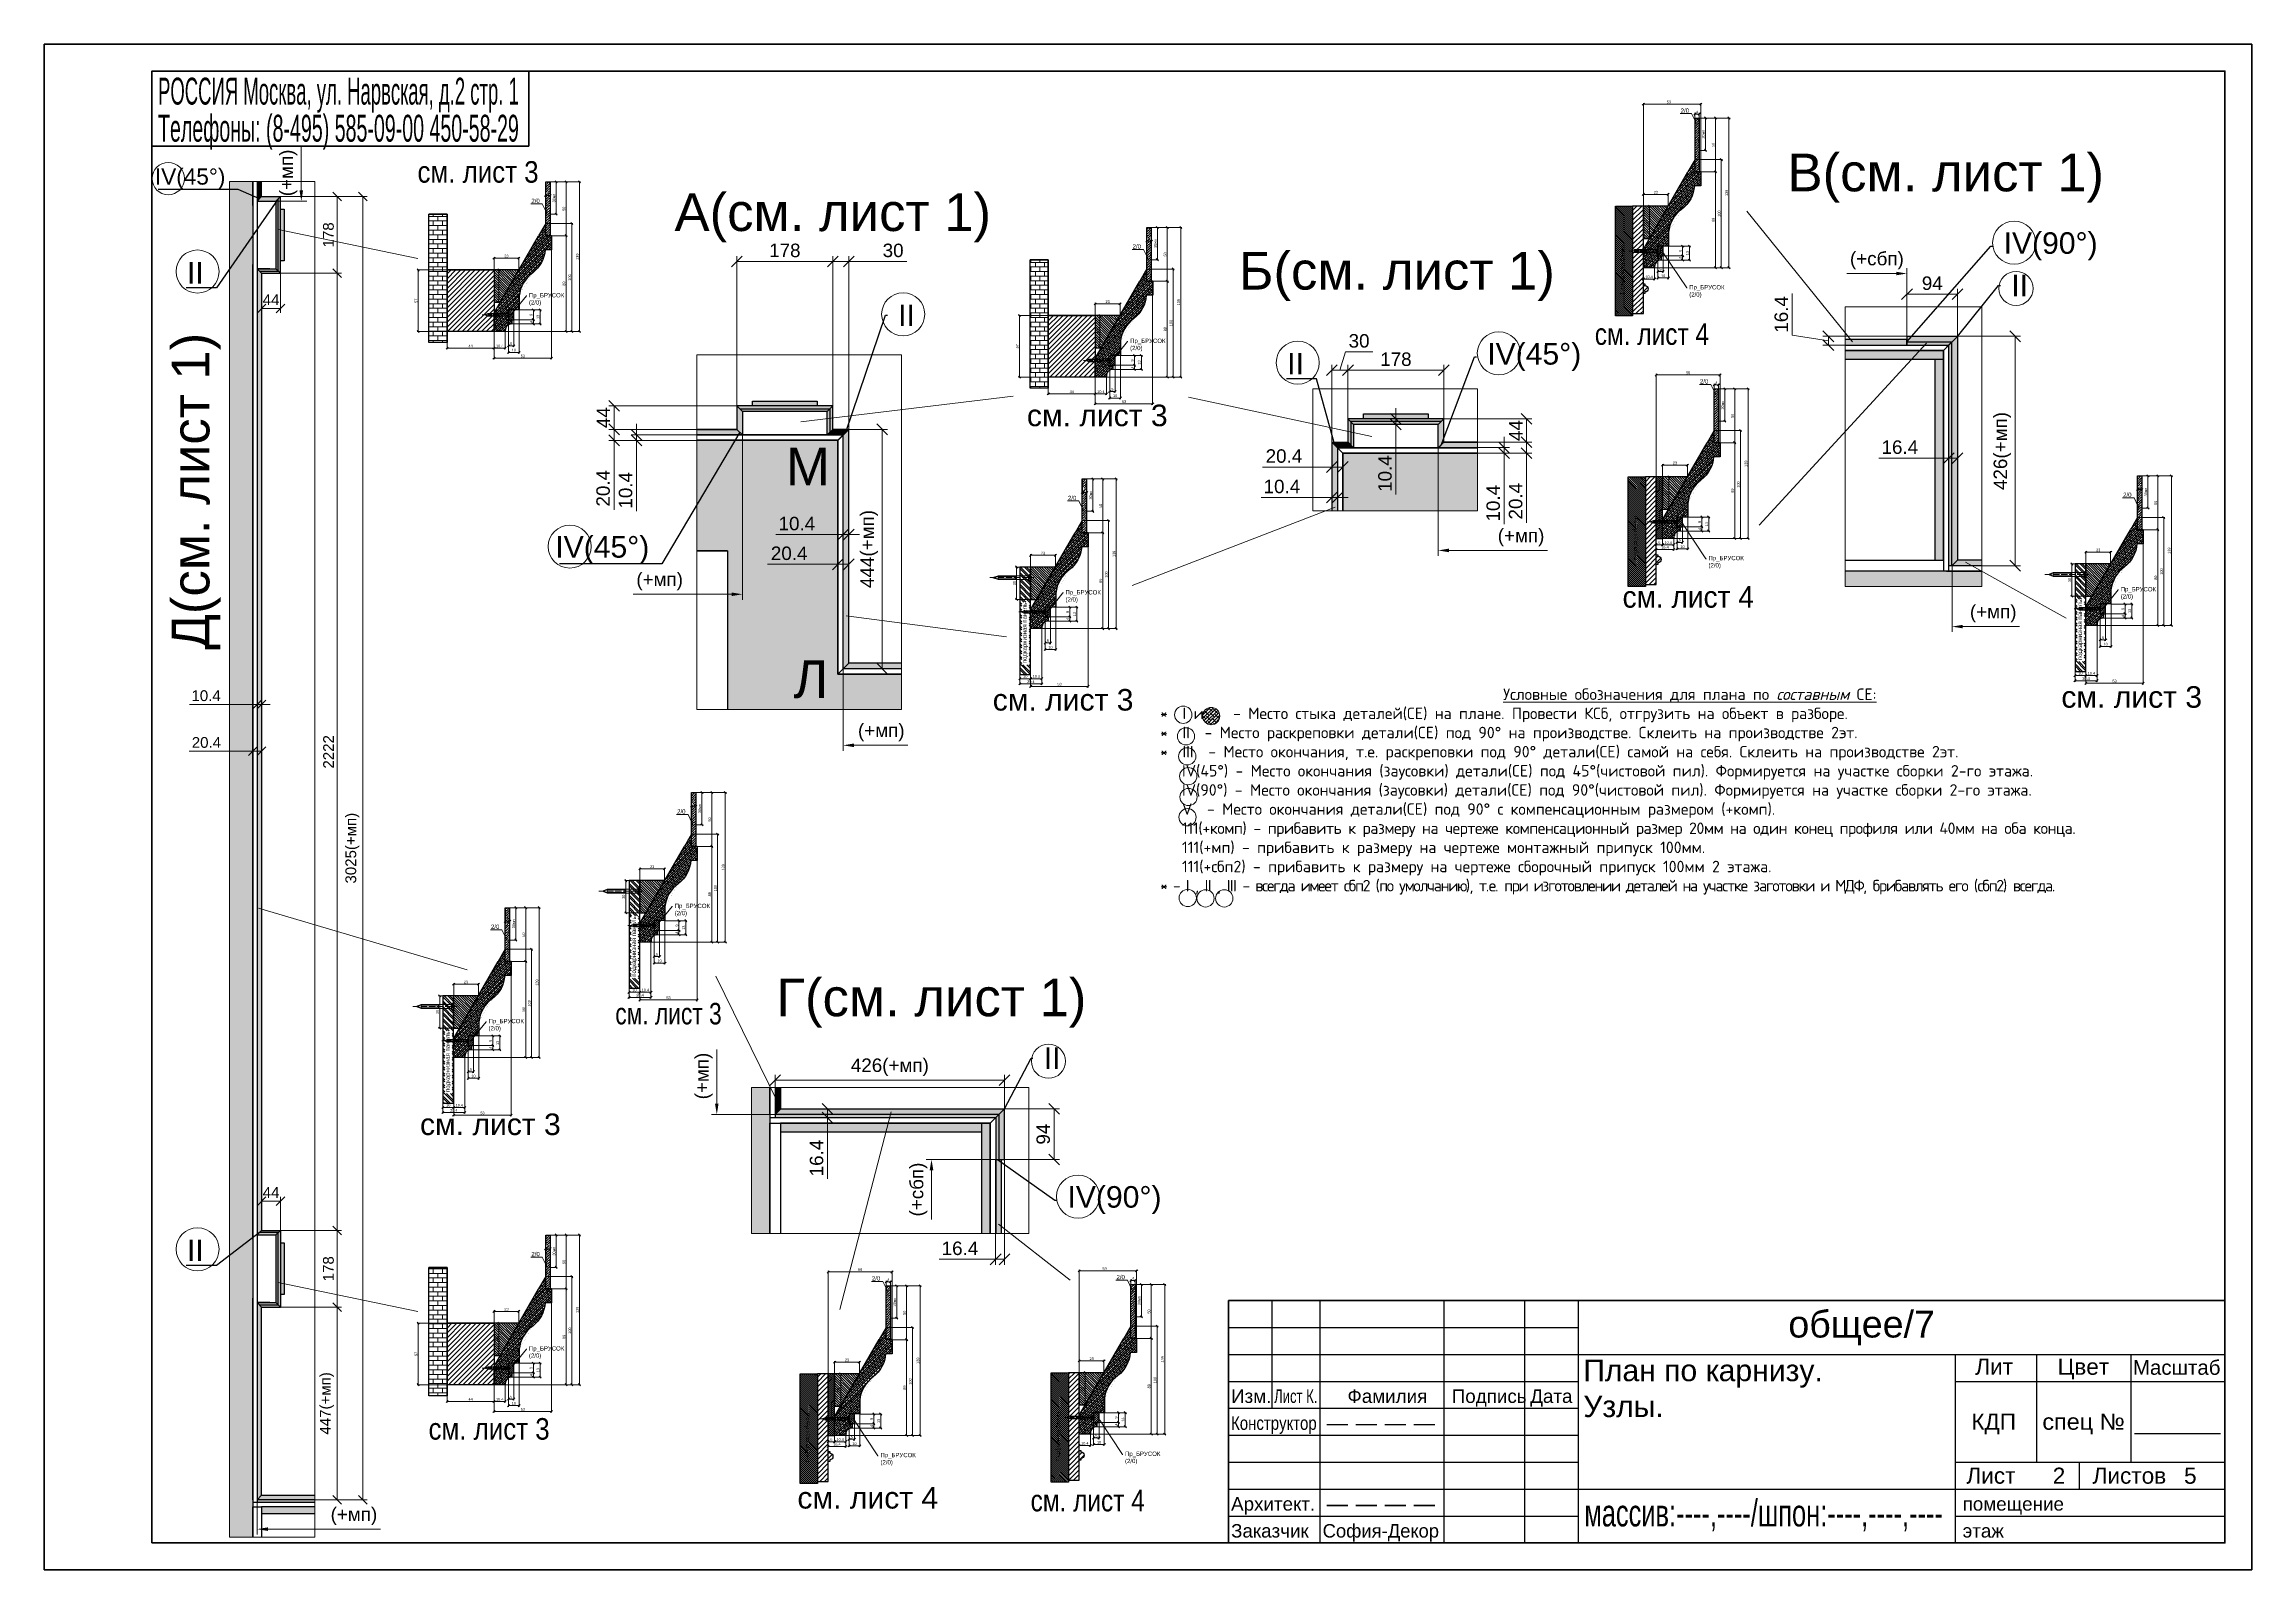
# Model space of a CAD drawing. Header units: millimetres. Extents: x 0 to 410, y 0 to 283.
import ezdxf
from ezdxf import colors
from ezdxf.entities.mleader import LeaderData, LeaderLine
from ezdxf.enums import TextEntityAlignment as Align
from ezdxf.math import Vec2, Vec3

# ---------------------------------------------------------------- set-up
doc = ezdxf.new("R2010")
doc.units = ezdxf.units.MM
doc.linetypes.add('AM_ISO02W050', pattern=[7.5, 6, -1.5])
doc.linetypes.add('AM_ISO08W050', pattern=[18, 12, -1.5, 3, -1.5])
doc.layers.get('DEFPOINTS').update_dxf_attribs({"color": 106, "lineweight": 5})
for name, color, linetype, lineweight in [('A-Sect', 73, 'Continuous', 25), ('pechatnaya_ramka', 2, 'Continuous', 30), ('КАРНИЗ МДФ', 31, 'Continuous', 30), ('КАРНИЗ Пр_N221', 3, 'Continuous', 30), ('крепеж', 3, 'Continuous', 15), ('Линии Размерные и Текст', 1, 'Continuous', 5), ('Линии Штриховки и Заливка', 1, 'Continuous', 5), ('профили', 20, 'Continuous', 30), ('размеры', 1, 'Continuous', 5), ('служебный слой ШТРИХОВКА', 4, 'Continuous', 5), ('толстая', 7, 'Continuous', 30), ('ШТАМП', 7, 'Continuous', 30)]:
    doc.layers.add(name, color=color, linetype=linetype, lineweight=lineweight)
doc.styles.get("Standard").update_dxf_attribs({"font": 'arial.ttf'})
doc.dimstyles.get("Standard").update_dxf_attribs({"dimscale": 0, "dimtxt": 2.5, "dimasz": 2, "dimexe": 1, "dimexo": 0, "dimgap": 0.75, "dimtad": 1, "dimdsep": 46, "dimtxsty": 'Standard', "dimblk": 'OBLIQUE', "dimcen": 1.5, "dimclrd": 256, "dimclre": 256, "dimclrt": 7, "dimazin": 0, "dimtfac": 1, "dimtmove": 1, "dimatfit": 3, "dimfxl": 1, "dimtolj": 1, "dimtzin": 0, "dimlwd": 5, "dimlwe": 5, "dimarcsym": 0})
doc.dimstyles.new('STANDARD 10', dxfattribs={"dimscale": 0.8, "dimtxt": 2.5, "dimasz": 2, "dimexe": 1, "dimexo": 0, "dimgap": 0.75, "dimtad": 1, "dimdec": 0, "dimlfac": 10, "dimdsep": 46, "dimtxsty": 'Standard', "dimblk": 'OBLIQUE', "dimcen": 1.5, "dimclrd": 256, "dimclre": 256, "dimclrt": 7, "dimazin": 0, "dimtfac": 1, "dimtdec": 0, "dimtmove": 1, "dimatfit": 3, "dimfxl": 1, "dimtolj": 1, "dimtzin": 0, "dimlwd": 5, "dimlwe": 5, "dimarcsym": 0})

# ---------------------------------------------------------------- blocks, each defined once
blk = doc.blocks.new('_None')
blk = doc.blocks.new('_OBLIQUE')
at = {"color": 0, "linetype": 'ByBlock'}
blk.add_line((-0.5, -0.5), (0.5, 0.5), dxfattribs=at)
blk = doc.blocks.new('*D114')
at = {"layer": 'DEFPOINTS', "color": 0, "transparency": 16777216}
for p in [(52.9, 118.6), (66.5, 118.6), (10, 29.6)]:
    blk.add_point(p, dxfattribs=at)
at = {"layer": 'размеры', "lineweight": 5, "transparency": 16777216}
for p, q in [((52.9, 118.6), (67.5, 118.6)), ((66.5, 29.6), (66.5, 118.6)), ((10, 29.6), (67.5, 29.6))]:
    blk.add_line(p, q, dxfattribs=at)
at = {"layer": 'размеры', "lineweight": 5, "transparency": 16777216, "xscale": 2, "yscale": 2, "zscale": 2}
for p, rotation in [((66.5, 118.6), 90), ((66.5, 29.6), 270)]:
    blk.add_blockref('_OBLIQUE', p, dxfattribs=dict(at, rotation=rotation))
at = {"layer": 'размеры', "color": 7, "transparency": 16777216, "insert": (64.5, 74.1), "char_height": 2.5, "attachment_point": 5, "rotation": 90}
blk.add_mtext('\\A1;89', dxfattribs=at)
blk = doc.blocks.new('*D115')
at = {"layer": 'DEFPOINTS', "color": 0, "transparency": 16777216}
for p in [(51.6, 168.6), (66.5, 168.6), (52.9, 118.6)]:
    blk.add_point(p, dxfattribs=at)
at = {"layer": 'размеры', "lineweight": 5, "transparency": 16777216}
for p, q in [((51.6, 168.6), (67.5, 168.6)), ((66.5, 118.6), (66.5, 168.6)), ((52.9, 118.6), (67.5, 118.6))]:
    blk.add_line(p, q, dxfattribs=at)
at = {"layer": 'размеры', "lineweight": 5, "transparency": 16777216, "xscale": 2, "yscale": 2, "zscale": 2}
for p, rotation in [((66.5, 168.6), 90), ((66.5, 118.6), 270)]:
    blk.add_blockref('_OBLIQUE', p, dxfattribs=dict(at, rotation=rotation))
at = {"layer": 'размеры', "color": 7, "transparency": 16777216, "insert": (64.5, 143.6), "char_height": 2.5, "attachment_point": 5, "rotation": 90}
blk.add_mtext('\\A1;50', dxfattribs=at)
blk = doc.blocks.new('*D116')
at = {"layer": 'DEFPOINTS', "color": 0, "transparency": 16777216}
for p in [(47.6, 130), (10, 29.6), (71.9, 29.6)]:
    blk.add_point(p, dxfattribs=at)
at = {"layer": 'размеры', "lineweight": 5, "transparency": 16777216}
for p, q in [((47.6, 130), (72.9, 130)), ((71.9, 130), (71.9, 29.6)), ((10, 29.6), (72.9, 29.6))]:
    blk.add_line(p, q, dxfattribs=at)
at = {"layer": 'размеры', "lineweight": 5, "transparency": 16777216, "xscale": 2, "yscale": 2, "zscale": 2}
for p, rotation in [((71.9, 130), 90), ((71.9, 29.6), 270)]:
    blk.add_blockref('_OBLIQUE', p, dxfattribs=dict(at, rotation=rotation))
at = {"layer": 'размеры', "color": 7, "transparency": 16777216, "insert": (69.9, 79.8), "char_height": 2.5, "attachment_point": 5, "rotation": 90}
blk.add_mtext('\\A1;100', dxfattribs=at)
blk = doc.blocks.new('*D117')
at = {"layer": 'DEFPOINTS', "color": 0, "transparency": 16777216}
for p in [(51.6, 168.6), (79, 168.6), (10, 29.6)]:
    blk.add_point(p, dxfattribs=at)
at = {"layer": 'размеры', "lineweight": 5, "transparency": 16777216}
for p, q in [((51.6, 168.6), (80, 168.6)), ((79, 29.6), (79, 168.6)), ((10, 29.6), (80, 29.6))]:
    blk.add_line(p, q, dxfattribs=at)
at = {"layer": 'размеры', "lineweight": 5, "transparency": 16777216, "xscale": 2, "yscale": 2, "zscale": 2}
for p, rotation in [((79, 168.6), 90), ((79, 29.6), 270)]:
    blk.add_blockref('_OBLIQUE', p, dxfattribs=dict(at, rotation=rotation))
at = {"layer": 'размеры', "color": 7, "transparency": 16777216, "insert": (77, 99.1), "char_height": 2.5, "attachment_point": 5, "rotation": 90}
blk.add_mtext('\\A1;139', dxfattribs=at)
blk = doc.blocks.new('*D118')
at = {"layer": 'DEFPOINTS', "color": 0, "transparency": 16777216}
for p in [(47.6, 172.3), (47.6, 168.6), (51.6, 168.6)]:
    blk.add_point(p, dxfattribs=at)
at = {"layer": 'размеры', "lineweight": 5, "transparency": 16777216}
for p, q in [((47.6, 168.6), (47.6, 173.3)), ((51.6, 172.3), (47.6, 172.3)), ((51.6, 168.6), (51.6, 173.3))]:
    blk.add_line(p, q, dxfattribs=at)
at = {"layer": 'размеры', "lineweight": 5, "transparency": 16777216, "xscale": 2, "yscale": 2, "zscale": 2, "rotation": 180}
blk.add_blockref('_OBLIQUE', (47.6, 172.3), dxfattribs=at)
at = {"layer": 'размеры', "lineweight": 5, "transparency": 16777216, "xscale": 2, "yscale": 2, "zscale": 2}
blk.add_blockref('_OBLIQUE', (51.6, 172.3), dxfattribs=at)
at = {"layer": 'размеры', "color": 7, "transparency": 16777216, "insert": (49.6, 174.3), "char_height": 2.5, "attachment_point": 5}
blk.add_mtext('\\A1;4', dxfattribs=at)
blk = doc.blocks.new('*D119')
at = {"layer": 'DEFPOINTS', "color": 0, "transparency": 16777216}
for p in [(-6.4, 181.5), (52.9, 118.6), (-6.4, 86.8)]:
    blk.add_point(p, dxfattribs=at)
at = {"layer": 'размеры', "lineweight": 5, "transparency": 16777216}
for p, q in [((-6.4, 86.8), (-6.4, 182.5)), ((52.9, 181.5), (-6.4, 181.5)), ((52.9, 118.6), (52.9, 182.5))]:
    blk.add_line(p, q, dxfattribs=at)
at = {"layer": 'размеры', "lineweight": 5, "transparency": 16777216, "xscale": 2, "yscale": 2, "zscale": 2, "rotation": 180}
blk.add_blockref('_OBLIQUE', (-6.4, 181.5), dxfattribs=at)
at = {"layer": 'размеры', "lineweight": 5, "transparency": 16777216, "xscale": 2, "yscale": 2, "zscale": 2}
blk.add_blockref('_OBLIQUE', (52.9, 181.5), dxfattribs=at)
at = {"layer": 'размеры', "color": 7, "transparency": 16777216, "insert": (23.3, 183.5), "char_height": 2.5, "attachment_point": 5}
blk.add_mtext('\\A1;59', dxfattribs=at)
blk = doc.blocks.new('*D120')
at = {"layer": 'DEFPOINTS', "color": 0, "transparency": 16777216}
for p in [(-0.4, 86.8), (22.6, 97.7), (22.6, 86.8)]:
    blk.add_point(p, dxfattribs=at)
at = {"layer": 'размеры', "lineweight": 5, "transparency": 16777216}
for p, q in [((-0.4, 86.8), (-0.4, 98.7)), ((-0.4, 97.7), (22.6, 97.7)), ((22.6, 86.8), (22.6, 98.7))]:
    blk.add_line(p, q, dxfattribs=at)
at = {"layer": 'размеры', "lineweight": 5, "transparency": 16777216, "xscale": 2, "yscale": 2, "zscale": 2, "rotation": 180}
blk.add_blockref('_OBLIQUE', (-0.4, 97.7), dxfattribs=at)
at = {"layer": 'размеры', "lineweight": 5, "transparency": 16777216, "xscale": 2, "yscale": 2, "zscale": 2}
blk.add_blockref('_OBLIQUE', (22.6, 97.7), dxfattribs=at)
at = {"layer": 'размеры', "color": 7, "transparency": 16777216, "insert": (11.1, 99.8), "char_height": 2.5, "attachment_point": 5}
blk.add_mtext('\\A1;23', dxfattribs=at)
blk = doc.blocks.new('*D121')
at = {"layer": 'DEFPOINTS', "color": 0, "transparency": 16777216}
for p in [(-0.4, 86.8), (-0.4, 56.8), (5.3, 56.8)]:
    blk.add_point(p, dxfattribs=at)
at = {"layer": 'размеры', "lineweight": 5, "transparency": 16777216}
for p, q in [((-0.4, 86.8), (6.3, 86.8)), ((5.3, 86.8), (5.3, 56.8)), ((-0.4, 56.8), (6.3, 56.8))]:
    blk.add_line(p, q, dxfattribs=at)
at = {"layer": 'размеры', "lineweight": 5, "transparency": 16777216, "xscale": 2, "yscale": 2, "zscale": 2}
for p, rotation in [((5.3, 86.8), 90), ((5.3, 56.8), 270)]:
    blk.add_blockref('_OBLIQUE', p, dxfattribs=dict(at, rotation=rotation))
at = {"layer": 'размеры', "color": 7, "transparency": 16777216, "insert": (3.2, 71.8), "char_height": 2.5, "attachment_point": 5, "rotation": 90}
blk.add_mtext('\\A1;30', dxfattribs=at)
blk = doc.blocks.new('*D122')
at = {"layer": 'DEFPOINTS', "color": 0, "transparency": 16777216}
for p in [(51.6, 168.6), (57.3, 168.6), (51.6, 138.6)]:
    blk.add_point(p, dxfattribs=at)
at = {"layer": 'Линии Размерные и Текст', "lineweight": 5, "transparency": 16777216}
for p, q in [((51.6, 168.6), (58.3, 168.6)), ((57.3, 138.6), (57.3, 168.6)), ((51.6, 138.6), (58.3, 138.6))]:
    blk.add_line(p, q, dxfattribs=at)
at = {"layer": 'Линии Размерные и Текст', "lineweight": 5, "transparency": 16777216, "xscale": 2, "yscale": 2, "zscale": 2}
for p, rotation in [((57.3, 168.6), 90), ((57.3, 138.6), 270)]:
    blk.add_blockref('_OBLIQUE', p, dxfattribs=dict(at, rotation=rotation))
at = {"layer": 'Линии Размерные и Текст', "color": 7, "transparency": 16777216, "insert": (55.3, 153.6), "char_height": 2.5, "attachment_point": 5, "rotation": 90}
blk.add_mtext('\\A1;30мп', dxfattribs=at)
blk = doc.blocks.new('*D123')
at = {"layer": 'DEFPOINTS', "color": 0, "transparency": 16777216}
for p in [(-0.4, 29.6), (-0.4, 23.9), (10, 29.6)]:
    blk.add_point(p, dxfattribs=at)
at = {"layer": 'Линии Размерные и Текст', "lineweight": 5, "transparency": 16777216}
for p, q in [((-0.4, 29.6), (-0.4, 22.9)), ((10, 23.9), (-0.4, 23.9)), ((10, 29.6), (10, 22.9))]:
    blk.add_line(p, q, dxfattribs=at)
at = {"layer": 'Линии Размерные и Текст', "lineweight": 5, "transparency": 16777216, "xscale": 2, "yscale": 2, "zscale": 2, "rotation": 180}
blk.add_blockref('_OBLIQUE', (-0.4, 23.9), dxfattribs=at)
at = {"layer": 'Линии Размерные и Текст', "lineweight": 5, "transparency": 16777216, "xscale": 2, "yscale": 2, "zscale": 2}
blk.add_blockref('_OBLIQUE', (10, 23.9), dxfattribs=at)
at = {"layer": 'Линии Размерные и Текст', "color": 7, "transparency": 16777216, "insert": (4.8, 25.9), "char_height": 2.5, "attachment_point": 5}
blk.add_mtext('\\A1;10.4', dxfattribs=at)
blk = doc.blocks.new('*D124')
at = {"layer": 'DEFPOINTS', "color": 0, "transparency": 16777216}
for p in [(23, 49.6), (18, 40.6), (36, 40.6)]:
    blk.add_point(p, dxfattribs=at)
at = {"layer": 'Линии Размерные и Текст', "lineweight": 5, "transparency": 16777216}
for p, q in [((23, 49.6), (37, 49.6)), ((36, 49.6), (36, 40.6)), ((18, 40.6), (37, 40.6))]:
    blk.add_line(p, q, dxfattribs=at)
at = {"layer": 'Линии Размерные и Текст', "lineweight": 5, "transparency": 16777216, "xscale": 2, "yscale": 2, "zscale": 2}
for p, rotation in [((36, 49.6), 90), ((36, 40.6), 270)]:
    blk.add_blockref('_OBLIQUE', p, dxfattribs=dict(at, rotation=rotation))
at = {"layer": 'Линии Размерные и Текст', "color": 7, "transparency": 16777216, "insert": (34, 45.1), "char_height": 2.5, "attachment_point": 5, "rotation": 90}
blk.add_mtext('\\A1;9', dxfattribs=at)
blk = doc.blocks.new('*D125')
at = {"layer": 'DEFPOINTS', "color": 0, "transparency": 16777216}
for p in [(16, 36.6), (18, 40.6), (36, 36.6)]:
    blk.add_point(p, dxfattribs=at)
at = {"layer": 'Линии Размерные и Текст', "lineweight": 5, "transparency": 16777216}
for p, q in [((16, 36.6), (37, 36.6)), ((18, 40.6), (37, 40.6)), ((36, 40.6), (36, 36.6))]:
    blk.add_line(p, q, dxfattribs=at)
at = {"layer": 'Линии Размерные и Текст', "lineweight": 5, "transparency": 16777216, "xscale": 2, "yscale": 2, "zscale": 2}
for p, rotation in [((36, 40.6), 90), ((36, 36.6), 270)]:
    blk.add_blockref('_OBLIQUE', p, dxfattribs=dict(at, rotation=rotation))
at = {"layer": 'Линии Размерные и Текст', "color": 7, "transparency": 16777216, "insert": (34, 38.6), "char_height": 2.5, "attachment_point": 5, "rotation": 90}
blk.add_mtext('\\A1;4', dxfattribs=at)
blk = doc.blocks.new('*D126')
at = {"layer": 'DEFPOINTS', "color": 0, "transparency": 16777216}
for p in [(23, 49.6), (42.4, 49.6), (16, 36.6)]:
    blk.add_point(p, dxfattribs=at)
at = {"layer": 'Линии Размерные и Текст', "lineweight": 5, "transparency": 16777216}
for p, q in [((23, 49.6), (43.4, 49.6)), ((42.4, 36.6), (42.4, 49.6)), ((16, 36.6), (43.4, 36.6))]:
    blk.add_line(p, q, dxfattribs=at)
at = {"layer": 'Линии Размерные и Текст', "lineweight": 5, "transparency": 16777216, "xscale": 2, "yscale": 2, "zscale": 2}
for p, rotation in [((42.4, 49.6), 90), ((42.4, 36.6), 270)]:
    blk.add_blockref('_OBLIQUE', p, dxfattribs=dict(at, rotation=rotation))
at = {"layer": 'Линии Размерные и Текст', "color": 7, "transparency": 16777216, "insert": (40.4, 43.1), "char_height": 2.5, "attachment_point": 5, "rotation": 90}
blk.add_mtext('\\A1;13', dxfattribs=at)
blk = doc.blocks.new('*D127')
at = {"layer": 'DEFPOINTS', "color": 0, "transparency": 16777216}
for p in [(13, 49.6), (23, 49.6), (13, 20.1)]:
    blk.add_point(p, dxfattribs=at)
at = {"layer": 'Линии Размерные и Текст', "lineweight": 5, "transparency": 16777216}
for p, q in [((13, 49.6), (13, 19.1)), ((23, 49.6), (23, 19.1)), ((23, 20.1), (13, 20.1))]:
    blk.add_line(p, q, dxfattribs=at)
at = {"layer": 'Линии Размерные и Текст', "lineweight": 5, "transparency": 16777216, "xscale": 2, "yscale": 2, "zscale": 2, "rotation": 180}
blk.add_blockref('_OBLIQUE', (13, 20.1), dxfattribs=at)
at = {"layer": 'Линии Размерные и Текст', "lineweight": 5, "transparency": 16777216, "xscale": 2, "yscale": 2, "zscale": 2}
blk.add_blockref('_OBLIQUE', (23, 20.1), dxfattribs=at)
at = {"layer": 'Линии Размерные и Текст', "color": 7, "transparency": 16777216, "insert": (18, 22.1), "char_height": 2.5, "attachment_point": 5}
blk.add_mtext('\\A1;10', dxfattribs=at)
blk = doc.blocks.new('*D128')
at = {"layer": 'DEFPOINTS', "color": 0, "transparency": 16777216}
for p in [(13, 40.6), (18, 40.6), (18, 26.1)]:
    blk.add_point(p, dxfattribs=at)
at = {"layer": 'Линии Размерные и Текст', "lineweight": 5, "transparency": 16777216}
for p, q in [((13, 40.6), (13, 25.1)), ((13, 26.1), (18, 26.1)), ((18, 40.6), (18, 25.1))]:
    blk.add_line(p, q, dxfattribs=at)
at = {"layer": 'Линии Размерные и Текст', "lineweight": 5, "transparency": 16777216, "xscale": 2, "yscale": 2, "zscale": 2, "rotation": 180}
blk.add_blockref('_OBLIQUE', (13, 26.1), dxfattribs=at)
at = {"layer": 'Линии Размерные и Текст', "lineweight": 5, "transparency": 16777216, "xscale": 2, "yscale": 2, "zscale": 2}
blk.add_blockref('_OBLIQUE', (18, 26.1), dxfattribs=at)
at = {"layer": 'Линии Размерные и Текст', "color": 7, "transparency": 16777216, "insert": (15.5, 28.2), "char_height": 2.5, "attachment_point": 5}
blk.add_mtext('\\A1;5', dxfattribs=at)
blk = doc.blocks.new('саморез')
at = {"layer": 'крепеж', "linetype": 'AM_ISO02W050', "extrusion": (0, 1, 0)}
blk.add_lwpolyline([(-38, 0), (3, 0)], dxfattribs=at)
at = {"layer": 'крепеж', "extrusion": (1, 0, 0)}
blk.add_lwpolyline([(3.2, 0), (-3.2, 0)], dxfattribs=at)
at = {"layer": 'крепеж', "extrusion": (0, 1, 0)}
for points, elevation in [([(0, 0), (-0.4, 0)], 3.2), ([(-1.9, 0), (-30.2, 0)], 1.8), ([(-14, 0), (-30.2, 0)], 1.2), ([(0, 0), (-0.4, 0)], -3.2), ([(-1.9, 0), (-30.2, 0)], -1.8), ([(-14, 0), (-30.2, 0)], -1.2)]:
    blk.add_lwpolyline(points, dxfattribs=dict(at, elevation=elevation))
at = {"layer": 'крепеж', "linetype": 'AM_ISO08W050', "extrusion": (0.69209, 0.721811, 0), "elevation": 1.4}
blk.add_lwpolyline([(-1, 0), (1.4, 0)], dxfattribs=at)
at = {"layer": 'крепеж', "linetype": 'AM_ISO08W050', "extrusion": (0, 1, 0)}
for elevation in [0.4, -0.4]:
    blk.add_lwpolyline([(0, 0), (-1.7, 0)], dxfattribs=dict(at, elevation=elevation))
at = {"layer": 'крепеж', "extrusion": (-0.707107, -0.707107, 0), "elevation": -2.6}
blk.add_lwpolyline([(0.1, 0), (-2, 0)], dxfattribs=at)
at = {"layer": 'крепеж', "extrusion": (1, 0, 0)}
for points, elevation in [([(3.2, 0), (-3.2, 0)], 0.4), ([(-1.8, 0), (1.8, 0)], 1.9), ([(1.8, 0), (-1.8, 0)], 14), ([(1.8, 0), (-1.8, 0)], 30.2)]:
    blk.add_lwpolyline(points, dxfattribs=dict(at, elevation=elevation))
at = {"layer": 'крепеж', "linetype": 'AM_ISO08W050', "extrusion": (1, 0, 0), "elevation": 1.7}
blk.add_lwpolyline([(0.4, 0), (-0.4, 0)], dxfattribs=at)
at = {"layer": 'крепеж', "extrusion": (-0.34202, -0.939693, 0), "elevation": -12}
blk.add_lwpolyline([(27.8, 0), (32.9, 0)], dxfattribs=at)
at = {"layer": 'крепеж', "extrusion": (-0.242152, -0.970238, 0), "elevation": -8.5}
blk.add_lwpolyline([(29, 0), (34, 0)], dxfattribs=at)
at = {"layer": 'крепеж', "extrusion": (0.34202, -0.939693, 0), "elevation": 12}
blk.add_lwpolyline([(27.8, 0), (32.9, 0)], dxfattribs=at)
at = {"layer": 'крепеж', "extrusion": (-0.242152, 0.970238, 0), "elevation": -8.5}
blk.add_lwpolyline([(-29, 0), (-34, 0)], dxfattribs=at)
at = {"layer": 'крепеж', "linetype": 'AM_ISO08W050', "extrusion": (-0.69209, 0.721811, 0), "elevation": -1.4}
blk.add_lwpolyline([(-1, 0), (1.4, 0)], dxfattribs=at)
at = {"layer": 'крепеж', "extrusion": (0.707107, -0.707107, 0), "elevation": 2.6}
blk.add_lwpolyline([(0.1, 0), (-2, 0)], dxfattribs=at)
blk = doc.blocks.new('*D129')
at = {"layer": 'DEFPOINTS', "color": 0, "transparency": 16777216}
for p in [(-6.4, 29.6), (-0.4, 29.6), (-0.4, 23.9)]:
    blk.add_point(p, dxfattribs=at)
at = {"layer": 'Линии Размерные и Текст', "lineweight": 5, "transparency": 16777216}
for p, q in [((-6.4, 29.6), (-6.4, 22.9)), ((-6.4, 23.9), (-0.4, 23.9)), ((-0.4, 29.6), (-0.4, 22.9))]:
    blk.add_line(p, q, dxfattribs=at)
at = {"layer": 'Линии Размерные и Текст', "lineweight": 5, "transparency": 16777216, "xscale": 2, "yscale": 2, "zscale": 2, "rotation": 180}
blk.add_blockref('_OBLIQUE', (-6.4, 23.9), dxfattribs=at)
at = {"layer": 'Линии Размерные и Текст', "lineweight": 5, "transparency": 16777216, "xscale": 2, "yscale": 2, "zscale": 2}
blk.add_blockref('_OBLIQUE', (-0.4, 23.9), dxfattribs=at)
at = {"layer": 'Линии Размерные и Текст', "color": 7, "transparency": 16777216, "insert": (-3.4, 25.9), "char_height": 2.5, "attachment_point": 5}
blk.add_mtext('\\A1;6', dxfattribs=at)
blk = doc.blocks.new('*D130')
at = {"layer": 'DEFPOINTS', "color": 0, "transparency": 16777216}
for p in [(-6.4, 29.6), (10, 29.6), (-6.4, 19.5)]:
    blk.add_point(p, dxfattribs=at)
at = {"layer": 'Линии Размерные и Текст', "lineweight": 5, "transparency": 16777216}
for p, q in [((-6.4, 29.6), (-6.4, 18.5)), ((10, 29.6), (10, 18.5)), ((10, 19.5), (-6.4, 19.5))]:
    blk.add_line(p, q, dxfattribs=at)
at = {"layer": 'Линии Размерные и Текст', "lineweight": 5, "transparency": 16777216, "xscale": 2, "yscale": 2, "zscale": 2, "rotation": 180}
blk.add_blockref('_OBLIQUE', (-6.4, 19.5), dxfattribs=at)
at = {"layer": 'Линии Размерные и Текст', "lineweight": 5, "transparency": 16777216, "xscale": 2, "yscale": 2, "zscale": 2}
blk.add_blockref('_OBLIQUE', (10, 19.5), dxfattribs=at)
at = {"layer": 'Линии Размерные и Текст', "color": 7, "transparency": 16777216, "insert": (1.8, 21.5), "char_height": 2.5, "attachment_point": 5}
blk.add_mtext('\\A1;16.4', dxfattribs=at)
blk = doc.blocks.new('*D483')
at = {"layer": 'DEFPOINTS', "color": 0, "transparency": 16777216}
for p in [(345.9, 236.92), (345.9, 229.09), (355.3, 229.09)]:
    blk.add_point(p, dxfattribs=at)
at = {"layer": 'Линии Размерные и Текст', "lineweight": 5, "transparency": 16777216}
for p, q in [((345.9, 229.09), (345.9, 237.92)), ((355.3, 229.09), (355.3, 237.92)), ((355.3, 236.92), (345.9, 236.92))]:
    blk.add_line(p, q, dxfattribs=at)
at = {"layer": 'Линии Размерные и Текст', "lineweight": 5, "transparency": 16777216, "xscale": 2, "yscale": 2, "zscale": 2, "rotation": 180}
blk.add_blockref('_OBLIQUE', (345.9, 236.92), dxfattribs=at)
at = {"layer": 'Линии Размерные и Текст', "lineweight": 5, "transparency": 16777216, "xscale": 2, "yscale": 2, "zscale": 2}
blk.add_blockref('_OBLIQUE', (355.3, 236.92), dxfattribs=at)
at = {"layer": 'Линии Размерные и Текст', "color": 7, "transparency": 16777216, "insert": (350.6, 238.94), "char_height": 2.5, "attachment_point": 5}
blk.add_mtext('\\A1;94', dxfattribs=at)
blk = doc.blocks.new('*D484')
at = {"layer": 'DEFPOINTS', "color": 0, "transparency": 16777216}
for p in [(355.3, 229.09), (354.26, 186.49), (366, 186.49)]:
    blk.add_point(p, dxfattribs=at)
at = {"layer": 'Линии Размерные и Текст', "lineweight": 5, "transparency": 16777216}
for p, q in [((355.3, 229.09), (367, 229.09)), ((366, 229.09), (366, 186.49)), ((354.26, 186.49), (367, 186.49))]:
    blk.add_line(p, q, dxfattribs=at)
at = {"layer": 'Линии Размерные и Текст', "lineweight": 5, "transparency": 16777216, "xscale": 2, "yscale": 2, "zscale": 2}
for p, rotation in [((366, 229.09), 90), ((366, 186.49), 270)]:
    blk.add_blockref('_OBLIQUE', p, dxfattribs=dict(at, rotation=rotation))
at = {"layer": 'Линии Размерные и Текст', "color": 7, "transparency": 16777216, "insert": (363.61, 207.79), "char_height": 2.5, "attachment_point": 5, "rotation": 90}
blk.add_mtext('\\A1;426(+мп)', dxfattribs=at)
blk = doc.blocks.new('*D485')
at = {"layer": 'DEFPOINTS', "color": 0, "transparency": 16777216}
for p in [(331.3, 227.45), (345.9, 229.09), (345.9, 227.45)]:
    blk.add_point(p, dxfattribs=at)
at = {"layer": 'Линии Размерные и Текст', "lineweight": 5, "transparency": 16777216}
for p, q in [((324.59, 229.29), (324.59, 237.03)), ((331.3, 228.27), (324.59, 229.29)), ((345.9, 229.09), (330.3, 229.09)), ((345.9, 227.45), (330.3, 227.45)), ((331.3, 229.09), (331.3, 227.45))]:
    blk.add_line(p, q, dxfattribs=at)
at = {"layer": 'Линии Размерные и Текст', "lineweight": 5, "transparency": 16777216, "xscale": 2, "yscale": 2, "zscale": 2}
for p, rotation in [((331.3, 229.09), 90), ((331.3, 227.45), 270)]:
    blk.add_blockref('_OBLIQUE', p, dxfattribs=dict(at, rotation=rotation))
at = {"layer": 'Линии Размерные и Текст', "color": 7, "transparency": 16777216, "insert": (322.57, 233.16), "char_height": 2.5, "attachment_point": 5, "rotation": 90}
blk.add_mtext('\\A1;16.4', dxfattribs=at)
blk = doc.blocks.new('*D486')
at = {"layer": 'DEFPOINTS', "color": 0, "transparency": 16777216}
for p in [(353.65, 208.31), (353.65, 206.47), (355.3, 208.31)]:
    blk.add_point(p, dxfattribs=at)
at = {"layer": 'Линии Размерные и Текст', "lineweight": 5, "transparency": 16777216}
for p, q in [((340.7, 206.47), (353.65, 206.47)), ((353.65, 208.31), (353.65, 205.47)), ((355.3, 206.47), (353.65, 206.47)), ((355.3, 208.31), (355.3, 205.47))]:
    blk.add_line(p, q, dxfattribs=at)
at = {"layer": 'Линии Размерные и Текст', "lineweight": 5, "transparency": 16777216, "xscale": 2, "yscale": 2, "zscale": 2, "rotation": 180}
blk.add_blockref('_OBLIQUE', (353.65, 206.47), dxfattribs=at)
at = {"layer": 'Линии Размерные и Текст', "lineweight": 5, "transparency": 16777216, "xscale": 2, "yscale": 2, "zscale": 2}
blk.add_blockref('_OBLIQUE', (355.3, 206.47), dxfattribs=at)
at = {"layer": 'Линии Размерные и Текст', "color": 7, "transparency": 16777216, "insert": (344.57, 208.49), "char_height": 2.5, "attachment_point": 5}
blk.add_mtext('\\A1;16.4', dxfattribs=at)
blk = doc.blocks.new('*D461')
at = {"layer": 'DEFPOINTS', "color": 0, "transparency": 16777216}
for p in [(40.39, 48.8), (54.41, 48.8), (39.55, 13.02)]:
    blk.add_point(p, dxfattribs=at)
at = {"layer": 'Линии Размерные и Текст', "lineweight": 5, "transparency": 16777216}
for p, q in [((40.39, 48.8), (55.21, 48.8)), ((54.41, 13.02), (54.41, 48.8)), ((39.55, 13.02), (55.21, 13.02))]:
    blk.add_line(p, q, dxfattribs=at)
at = {"layer": 'Линии Размерные и Текст', "lineweight": 5, "transparency": 16777216, "xscale": 1.6, "yscale": 1.6, "zscale": 1.6}
for p, rotation in [((54.41, 48.8), 90), ((54.41, 13.02), 270)]:
    blk.add_blockref('_OBLIQUE', p, dxfattribs=dict(at, rotation=rotation))
at = {"layer": 'Линии Размерные и Текст', "color": 7, "transparency": 16777216, "insert": (52.5, 30.91), "char_height": 2, "attachment_point": 5, "rotation": 90}
blk.add_mtext('\\A1;447(+мп)', dxfattribs=at)
blk = doc.blocks.new('*D462')
at = {"layer": 'DEFPOINTS', "color": 0, "transparency": 16777216}
for p in [(43.87, 63.04), (54.41, 63.04), (40.39, 48.8)]:
    blk.add_point(p, dxfattribs=at)
at = {"layer": 'Линии Размерные и Текст', "lineweight": 5, "transparency": 16777216}
for p, q in [((43.87, 63.04), (55.21, 63.04)), ((54.41, 48.8), (54.41, 63.04)), ((40.39, 48.8), (55.21, 48.8))]:
    blk.add_line(p, q, dxfattribs=at)
at = {"layer": 'Линии Размерные и Текст', "lineweight": 5, "transparency": 16777216, "xscale": 1.6, "yscale": 1.6, "zscale": 1.6}
for p, rotation in [((54.41, 63.04), 90), ((54.41, 48.8), 270)]:
    blk.add_blockref('_OBLIQUE', p, dxfattribs=dict(at, rotation=rotation))
at = {"layer": 'Линии Размерные и Текст', "color": 7, "transparency": 16777216, "insert": (52.79, 55.92), "char_height": 2, "attachment_point": 5, "rotation": 90}
blk.add_mtext('\\A1;178', dxfattribs=at)
blk = doc.blocks.new('*D463')
at = {"layer": 'DEFPOINTS', "color": 0, "transparency": 16777216}
for p in [(43.87, 240.8), (54.41, 240.8), (43.87, 63.04)]:
    blk.add_point(p, dxfattribs=at)
at = {"layer": 'Линии Размерные и Текст', "lineweight": 5, "transparency": 16777216}
for p, q in [((43.87, 240.8), (55.21, 240.8)), ((54.41, 63.04), (54.41, 240.8)), ((43.87, 63.04), (55.21, 63.04))]:
    blk.add_line(p, q, dxfattribs=at)
at = {"layer": 'Линии Размерные и Текст', "lineweight": 5, "transparency": 16777216, "xscale": 1.6, "yscale": 1.6, "zscale": 1.6}
for p, rotation in [((54.41, 240.8), 90), ((54.41, 63.04), 270)]:
    blk.add_blockref('_OBLIQUE', p, dxfattribs=dict(at, rotation=rotation))
at = {"layer": 'Линии Размерные и Текст', "color": 7, "transparency": 16777216, "insert": (52.81, 151.92), "char_height": 2, "attachment_point": 5, "rotation": 90}
blk.add_mtext('\\A1;2222', dxfattribs=at)
blk = doc.blocks.new('*D464')
at = {"layer": 'DEFPOINTS', "color": 0, "transparency": 16777216}
for p in [(43.87, 255.04), (54.41, 255.04), (43.87, 240.8)]:
    blk.add_point(p, dxfattribs=at)
at = {"layer": 'Линии Размерные и Текст', "lineweight": 5, "transparency": 16777216}
for p, q in [((43.87, 255.04), (55.21, 255.04)), ((54.41, 240.8), (54.41, 255.04)), ((43.87, 240.8), (55.21, 240.8))]:
    blk.add_line(p, q, dxfattribs=at)
at = {"layer": 'Линии Размерные и Текст', "lineweight": 5, "transparency": 16777216, "xscale": 1.6, "yscale": 1.6, "zscale": 1.6}
for p, rotation in [((54.41, 255.04), 90), ((54.41, 240.8), 270)]:
    blk.add_blockref('_OBLIQUE', p, dxfattribs=dict(at, rotation=rotation))
at = {"layer": 'Линии Размерные и Текст', "color": 7, "transparency": 16777216, "insert": (52.79, 247.92), "char_height": 2, "attachment_point": 5, "rotation": 90}
blk.add_mtext('\\A1;178', dxfattribs=at)
blk = doc.blocks.new('*D465')
at = {"layer": 'DEFPOINTS', "color": 0, "transparency": 16777216}
for p in [(43.87, 255.04), (39.55, 13.02), (59.15, 13.02)]:
    blk.add_point(p, dxfattribs=at)
at = {"layer": 'Линии Размерные и Текст', "lineweight": 5, "transparency": 16777216}
for p, q in [((43.87, 255.04), (59.95, 255.04)), ((59.15, 255.04), (59.15, 13.02)), ((39.55, 13.02), (59.95, 13.02))]:
    blk.add_line(p, q, dxfattribs=at)
at = {"layer": 'Линии Размерные и Текст', "lineweight": 5, "transparency": 16777216, "xscale": 1.6, "yscale": 1.6, "zscale": 1.6}
for p, rotation in [((59.15, 255.04), 90), ((59.15, 13.02), 270)]:
    blk.add_blockref('_OBLIQUE', p, dxfattribs=dict(at, rotation=rotation))
at = {"layer": 'Линии Размерные и Текст', "color": 7, "transparency": 16777216, "insert": (57.24, 134.03), "char_height": 2, "attachment_point": 5, "rotation": 90}
blk.add_mtext('\\A1;3025(+мп)', dxfattribs=at)
blk = doc.blocks.new('*D466')
at = {"layer": 'DEFPOINTS', "color": 0, "transparency": 16777216}
for p in [(40.39, 68.48), (40.39, 63.04), (43.87, 63.04)]:
    blk.add_point(p, dxfattribs=at)
at = {"layer": 'Линии Размерные и Текст', "lineweight": 5, "transparency": 16777216}
for p, q in [((40.39, 63.04), (40.39, 69.28)), ((43.87, 68.48), (40.39, 68.48)), ((43.87, 63.04), (43.87, 69.28))]:
    blk.add_line(p, q, dxfattribs=at)
at = {"layer": 'Линии Размерные и Текст', "lineweight": 5, "transparency": 16777216, "xscale": 1.6, "yscale": 1.6, "zscale": 1.6, "rotation": 180}
blk.add_blockref('_OBLIQUE', (40.39, 68.48), dxfattribs=at)
at = {"layer": 'Линии Размерные и Текст', "lineweight": 5, "transparency": 16777216, "xscale": 1.6, "yscale": 1.6, "zscale": 1.6}
blk.add_blockref('_OBLIQUE', (43.87, 68.48), dxfattribs=at)
at = {"layer": 'Линии Размерные и Текст', "color": 7, "transparency": 16777216, "insert": (42.13, 70.08), "char_height": 2, "attachment_point": 5}
blk.add_mtext('\\A1;44', dxfattribs=at)
blk = doc.blocks.new('*D467')
at = {"layer": 'DEFPOINTS', "color": 0, "transparency": 16777216}
for p in [(40.39, 240.8), (43.87, 240.8), (40.39, 234.28)]:
    blk.add_point(p, dxfattribs=at)
at = {"layer": 'Линии Размерные и Текст', "lineweight": 5, "transparency": 16777216}
for p, q in [((40.39, 240.8), (40.39, 233.48)), ((43.87, 240.8), (43.87, 233.48)), ((43.87, 234.28), (40.39, 234.28))]:
    blk.add_line(p, q, dxfattribs=at)
at = {"layer": 'Линии Размерные и Текст', "lineweight": 5, "transparency": 16777216, "xscale": 1.6, "yscale": 1.6, "zscale": 1.6, "rotation": 180}
blk.add_blockref('_OBLIQUE', (40.39, 234.28), dxfattribs=at)
at = {"layer": 'Линии Размерные и Текст', "lineweight": 5, "transparency": 16777216, "xscale": 1.6, "yscale": 1.6, "zscale": 1.6}
blk.add_blockref('_OBLIQUE', (43.87, 234.28), dxfattribs=at)
at = {"layer": 'Линии Размерные и Текст', "color": 7, "transparency": 16777216, "insert": (42.13, 235.88), "char_height": 2, "attachment_point": 5}
blk.add_mtext('\\A1;44', dxfattribs=at)
blk = doc.blocks.new('*D468')
at = {"layer": 'DEFPOINTS', "color": 0, "transparency": 16777216}
for p in [(38.75, 152.03), (38.75, 151.92), (40.38, 151.92)]:
    blk.add_point(p, dxfattribs=at)
at = {"layer": 'Линии Размерные и Текст', "lineweight": 5, "transparency": 16777216}
for p, q in [((26.92, 152.03), (38.75, 152.03)), ((38.75, 151.92), (38.75, 152.83)), ((40.38, 152.03), (38.75, 152.03)), ((40.38, 151.92), (40.38, 152.83))]:
    blk.add_line(p, q, dxfattribs=at)
at = {"layer": 'Линии Размерные и Текст', "lineweight": 5, "transparency": 16777216, "xscale": 1.6, "yscale": 1.6, "zscale": 1.6, "rotation": 180}
blk.add_blockref('_OBLIQUE', (38.75, 152.03), dxfattribs=at)
at = {"layer": 'Линии Размерные и Текст', "lineweight": 5, "transparency": 16777216, "xscale": 1.6, "yscale": 1.6, "zscale": 1.6}
blk.add_blockref('_OBLIQUE', (40.38, 152.03), dxfattribs=at)
at = {"layer": 'Линии Размерные и Текст', "color": 7, "transparency": 16777216, "insert": (30.13, 153.65), "char_height": 2, "attachment_point": 5}
blk.add_mtext('\\A1;20.4', dxfattribs=at)
blk = doc.blocks.new('*D469')
at = {"layer": 'DEFPOINTS', "color": 0, "transparency": 16777216}
for p in [(39.55, 160.71), (39.55, 160.71), (40.38, 160.71)]:
    blk.add_point(p, dxfattribs=at)
at = {"layer": 'Линии Размерные и Текст', "lineweight": 5, "transparency": 16777216}
for p, q in [((26.97, 160.71), (39.55, 160.71)), ((39.55, 160.71), (37.95, 160.71)), ((39.55, 160.71), (39.55, 161.51)), ((40.38, 160.71), (39.55, 160.71)), ((40.38, 160.71), (39.55, 160.71)), ((40.38, 160.71), (40.38, 161.51)), ((40.38, 160.71), (41.98, 160.71))]:
    blk.add_line(p, q, dxfattribs=at)
at = {"layer": 'Линии Размерные и Текст', "lineweight": 5, "transparency": 16777216, "xscale": 1.6, "yscale": 1.6, "zscale": 1.6}
blk.add_blockref('_OBLIQUE', (39.55, 160.71), dxfattribs=at)
at = {"layer": 'Линии Размерные и Текст', "lineweight": 5, "transparency": 16777216, "xscale": 1.6, "yscale": 1.6, "zscale": 1.6, "rotation": 180}
blk.add_blockref('_OBLIQUE', (40.38, 160.71), dxfattribs=at)
at = {"layer": 'Линии Размерные и Текст', "color": 7, "transparency": 16777216, "insert": (30.07, 162.34), "char_height": 2, "attachment_point": 5}
blk.add_mtext('\\A1;10.4', dxfattribs=at)
blk = doc.blocks.new('*D80')
at = {"layer": 'DEFPOINTS', "color": 0, "transparency": 16777216}
for p in [(52.3, 19.9), (65.9, 19.9), (9.4, -69.1)]:
    blk.add_point(p, dxfattribs=at)
at = {"layer": 'размеры', "lineweight": 5, "transparency": 16777216}
for p, q in [((52.3, 19.9), (66.9, 19.9)), ((65.9, -69.1), (65.9, 19.9)), ((9.4, -69.1), (66.9, -69.1))]:
    blk.add_line(p, q, dxfattribs=at)
at = {"layer": 'размеры', "lineweight": 5, "transparency": 16777216, "xscale": 2, "yscale": 2, "zscale": 2}
for p, rotation in [((65.9, 19.9), 90), ((65.9, -69.1), 270)]:
    blk.add_blockref('_OBLIQUE', p, dxfattribs=dict(at, rotation=rotation))
at = {"layer": 'размеры', "color": 7, "transparency": 16777216, "insert": (63.9, -24.6), "char_height": 2.5, "attachment_point": 5, "rotation": 90}
blk.add_mtext('\\A1;89', dxfattribs=at)
blk = doc.blocks.new('*D81')
at = {"layer": 'DEFPOINTS', "color": 0, "transparency": 16777216}
for p in [(51, 69.9), (65.9, 69.9), (52.3, 19.9)]:
    blk.add_point(p, dxfattribs=at)
at = {"layer": 'размеры', "lineweight": 5, "transparency": 16777216}
for p, q in [((51, 69.9), (66.9, 69.9)), ((65.9, 19.9), (65.9, 69.9)), ((52.3, 19.9), (66.9, 19.9))]:
    blk.add_line(p, q, dxfattribs=at)
at = {"layer": 'размеры', "lineweight": 5, "transparency": 16777216, "xscale": 2, "yscale": 2, "zscale": 2}
for p, rotation in [((65.9, 69.9), 90), ((65.9, 19.9), 270)]:
    blk.add_blockref('_OBLIQUE', p, dxfattribs=dict(at, rotation=rotation))
at = {"layer": 'размеры', "color": 7, "transparency": 16777216, "insert": (63.9, 44.9), "char_height": 2.5, "attachment_point": 5, "rotation": 90}
blk.add_mtext('\\A1;50', dxfattribs=at)
blk = doc.blocks.new('*D82')
at = {"layer": 'DEFPOINTS', "color": 0, "transparency": 16777216}
for p in [(47, 31.3), (9.4, -69.1), (71.3, -69.1)]:
    blk.add_point(p, dxfattribs=at)
at = {"layer": 'размеры', "lineweight": 5, "transparency": 16777216}
for p, q in [((47, 31.3), (72.3, 31.3)), ((71.3, 31.3), (71.3, -69.1)), ((9.4, -69.1), (72.3, -69.1))]:
    blk.add_line(p, q, dxfattribs=at)
at = {"layer": 'размеры', "lineweight": 5, "transparency": 16777216, "xscale": 2, "yscale": 2, "zscale": 2}
for p, rotation in [((71.3, 31.3), 90), ((71.3, -69.1), 270)]:
    blk.add_blockref('_OBLIQUE', p, dxfattribs=dict(at, rotation=rotation))
at = {"layer": 'размеры', "color": 7, "transparency": 16777216, "insert": (69.3, -18.9), "char_height": 2.5, "attachment_point": 5, "rotation": 90}
blk.add_mtext('\\A1;100', dxfattribs=at)
blk = doc.blocks.new('*D83')
at = {"layer": 'DEFPOINTS', "color": 0, "transparency": 16777216}
for p in [(51, 69.9), (78.4, 69.9), (9.4, -69.1)]:
    blk.add_point(p, dxfattribs=at)
at = {"layer": 'размеры', "lineweight": 5, "transparency": 16777216}
for p, q in [((51, 69.9), (79.4, 69.9)), ((78.4, -69.1), (78.4, 69.9)), ((9.4, -69.1), (79.4, -69.1))]:
    blk.add_line(p, q, dxfattribs=at)
at = {"layer": 'размеры', "lineweight": 5, "transparency": 16777216, "xscale": 2, "yscale": 2, "zscale": 2}
for p, rotation in [((78.4, 69.9), 90), ((78.4, -69.1), 270)]:
    blk.add_blockref('_OBLIQUE', p, dxfattribs=dict(at, rotation=rotation))
at = {"layer": 'размеры', "color": 7, "transparency": 16777216, "insert": (76.4, 0.4), "char_height": 2.5, "attachment_point": 5, "rotation": 90}
blk.add_mtext('\\A1;139', dxfattribs=at)
blk = doc.blocks.new('*D84')
at = {"layer": 'DEFPOINTS', "color": 0, "transparency": 16777216}
for p in [(47, 69.9), (51, 69.9), (47, 57.2)]:
    blk.add_point(p, dxfattribs=at)
at = {"layer": 'размеры', "lineweight": 5, "transparency": 16777216}
for p, q in [((47, 69.9), (47, 56.2)), ((51, 69.9), (51, 56.2)), ((51, 57.2), (47, 57.2))]:
    blk.add_line(p, q, dxfattribs=at)
at = {"layer": 'размеры', "lineweight": 5, "transparency": 16777216, "xscale": 2, "yscale": 2, "zscale": 2, "rotation": 180}
blk.add_blockref('_OBLIQUE', (47, 57.2), dxfattribs=at)
at = {"layer": 'размеры', "lineweight": 5, "transparency": 16777216, "xscale": 2, "yscale": 2, "zscale": 2}
blk.add_blockref('_OBLIQUE', (51, 57.2), dxfattribs=at)
at = {"layer": 'размеры', "color": 7, "transparency": 16777216, "insert": (49, 59.2), "char_height": 2.5, "attachment_point": 5}
blk.add_mtext('\\A1;4', dxfattribs=at)
blk = doc.blocks.new('*D85')
at = {"layer": 'DEFPOINTS', "color": 0, "transparency": 16777216}
for p in [(52.3, 19.9), (-1, -69.1), (-1, -93.9)]:
    blk.add_point(p, dxfattribs=at)
at = {"layer": 'размеры', "lineweight": 5, "transparency": 16777216}
for p, q in [((52.3, 19.9), (52.3, -94.9)), ((-1, -69.1), (-1, -94.9)), ((52.3, -93.9), (-1, -93.9))]:
    blk.add_line(p, q, dxfattribs=at)
at = {"layer": 'размеры', "lineweight": 5, "transparency": 16777216, "xscale": 2, "yscale": 2, "zscale": 2, "rotation": 180}
blk.add_blockref('_OBLIQUE', (-1, -93.9), dxfattribs=at)
at = {"layer": 'размеры', "lineweight": 5, "transparency": 16777216, "xscale": 2, "yscale": 2, "zscale": 2}
blk.add_blockref('_OBLIQUE', (52.3, -93.9), dxfattribs=at)
at = {"layer": 'размеры', "color": 7, "transparency": 16777216, "insert": (25.7, -91.9), "char_height": 2.5, "attachment_point": 5}
blk.add_mtext('\\A1;53', dxfattribs=at)
blk = doc.blocks.new('*D86')
at = {"layer": 'DEFPOINTS', "color": 0, "transparency": 16777216}
for p in [(-1, -11.9), (22, -1), (22, -11.9)]:
    blk.add_point(p, dxfattribs=at)
at = {"layer": 'размеры', "lineweight": 5, "transparency": 16777216}
for p, q in [((-1, -11.9), (-1, 0)), ((22, -11.9), (22, 0)), ((-1, -1), (22, -1))]:
    blk.add_line(p, q, dxfattribs=at)
at = {"layer": 'размеры', "lineweight": 5, "transparency": 16777216, "xscale": 2, "yscale": 2, "zscale": 2, "rotation": 180}
blk.add_blockref('_OBLIQUE', (-1, -1), dxfattribs=at)
at = {"layer": 'размеры', "lineweight": 5, "transparency": 16777216, "xscale": 2, "yscale": 2, "zscale": 2}
blk.add_blockref('_OBLIQUE', (22, -1), dxfattribs=at)
at = {"layer": 'размеры', "color": 7, "transparency": 16777216, "insert": (10.5, 1), "char_height": 2.5, "attachment_point": 5}
blk.add_mtext('\\A1;23', dxfattribs=at)
blk = doc.blocks.new('*D87')
at = {"layer": 'DEFPOINTS', "color": 0, "transparency": 16777216}
for p in [(-1, -11.9), (-1, -41.9), (3.4, -41.9)]:
    blk.add_point(p, dxfattribs=at)
at = {"layer": 'размеры', "lineweight": 5, "transparency": 16777216}
for p, q in [((-1, -11.9), (4.4, -11.9)), ((3.4, -11.9), (3.4, -41.9)), ((-1, -41.9), (4.4, -41.9))]:
    blk.add_line(p, q, dxfattribs=at)
at = {"layer": 'размеры', "lineweight": 5, "transparency": 16777216, "xscale": 2, "yscale": 2, "zscale": 2}
for p, rotation in [((3.4, -11.9), 90), ((3.4, -41.9), 270)]:
    blk.add_blockref('_OBLIQUE', p, dxfattribs=dict(at, rotation=rotation))
at = {"layer": 'размеры', "color": 7, "transparency": 16777216, "insert": (1.4, -26.9), "char_height": 2.5, "attachment_point": 5, "rotation": 90}
blk.add_mtext('\\A1;30', dxfattribs=at)
blk = doc.blocks.new('*D88')
at = {"layer": 'DEFPOINTS', "color": 0, "transparency": 16777216}
for p in [(51, 69.9), (56.7, 69.9), (51, 39.9)]:
    blk.add_point(p, dxfattribs=at)
at = {"layer": 'Линии Размерные и Текст', "lineweight": 5, "transparency": 16777216}
for p, q in [((51, 69.9), (57.7, 69.9)), ((56.7, 39.9), (56.7, 69.9)), ((51, 39.9), (57.7, 39.9))]:
    blk.add_line(p, q, dxfattribs=at)
at = {"layer": 'Линии Размерные и Текст', "lineweight": 5, "transparency": 16777216, "xscale": 2, "yscale": 2, "zscale": 2}
for p, rotation in [((56.7, 69.9), 90), ((56.7, 39.9), 270)]:
    blk.add_blockref('_OBLIQUE', p, dxfattribs=dict(at, rotation=rotation))
at = {"layer": 'Линии Размерные и Текст', "color": 7, "transparency": 16777216, "insert": (54.7, 54.9), "char_height": 2.5, "attachment_point": 5, "rotation": 90}
blk.add_mtext('\\A1;30мп', dxfattribs=at)
blk = doc.blocks.new('*D89')
at = {"layer": 'DEFPOINTS', "color": 0, "transparency": 16777216}
for p in [(-1, -69.1), (9.4, -69.1), (-1, -84.6)]:
    blk.add_point(p, dxfattribs=at)
at = {"layer": 'Линии Размерные и Текст', "lineweight": 5, "transparency": 16777216}
for p, q in [((-1, -69.1), (-1, -85.6)), ((9.4, -69.1), (9.4, -85.6)), ((9.4, -84.6), (-1, -84.6))]:
    blk.add_line(p, q, dxfattribs=at)
at = {"layer": 'Линии Размерные и Текст', "lineweight": 5, "transparency": 16777216, "xscale": 2, "yscale": 2, "zscale": 2, "rotation": 180}
blk.add_blockref('_OBLIQUE', (-1, -84.6), dxfattribs=at)
at = {"layer": 'Линии Размерные и Текст', "lineweight": 5, "transparency": 16777216, "xscale": 2, "yscale": 2, "zscale": 2}
blk.add_blockref('_OBLIQUE', (9.4, -84.6), dxfattribs=at)
at = {"layer": 'Линии Размерные и Текст', "color": 7, "transparency": 16777216, "insert": (4.2, -82.6), "char_height": 2.5, "attachment_point": 5}
blk.add_mtext('\\A1;10.4', dxfattribs=at)
blk = doc.blocks.new('*D90')
at = {"layer": 'DEFPOINTS', "color": 0, "transparency": 16777216}
for p in [(17.4, -58.1), (22.4, -49.1), (35.5, -58.1)]:
    blk.add_point(p, dxfattribs=at)
at = {"layer": 'Линии Размерные и Текст', "lineweight": 5, "transparency": 16777216}
for p, q in [((17.4, -58.1), (36.5, -58.1)), ((22.4, -49.1), (36.5, -49.1)), ((35.5, -49.1), (35.5, -58.1))]:
    blk.add_line(p, q, dxfattribs=at)
at = {"layer": 'Линии Размерные и Текст', "lineweight": 5, "transparency": 16777216, "xscale": 2, "yscale": 2, "zscale": 2}
for p, rotation in [((35.5, -49.1), 90), ((35.5, -58.1), 270)]:
    blk.add_blockref('_OBLIQUE', p, dxfattribs=dict(at, rotation=rotation))
at = {"layer": 'Линии Размерные и Текст', "color": 7, "transparency": 16777216, "insert": (33.4, -53.6), "char_height": 2.5, "attachment_point": 5, "rotation": 90}
blk.add_mtext('\\A1;9', dxfattribs=at)
blk = doc.blocks.new('*D91')
at = {"layer": 'DEFPOINTS', "color": 0, "transparency": 16777216}
for p in [(17.4, -58.1), (15.4, -62.1), (35.5, -62.1)]:
    blk.add_point(p, dxfattribs=at)
at = {"layer": 'Линии Размерные и Текст', "lineweight": 5, "transparency": 16777216}
for p, q in [((17.4, -58.1), (36.5, -58.1)), ((35.5, -58.1), (35.5, -62.1)), ((15.4, -62.1), (36.5, -62.1))]:
    blk.add_line(p, q, dxfattribs=at)
at = {"layer": 'Линии Размерные и Текст', "lineweight": 5, "transparency": 16777216, "xscale": 2, "yscale": 2, "zscale": 2}
for p, rotation in [((35.5, -58.1), 90), ((35.5, -62.1), 270)]:
    blk.add_blockref('_OBLIQUE', p, dxfattribs=dict(at, rotation=rotation))
at = {"layer": 'Линии Размерные и Текст', "color": 7, "transparency": 16777216, "insert": (33.5, -60.1), "char_height": 2.5, "attachment_point": 5, "rotation": 90}
blk.add_mtext('\\A1;4', dxfattribs=at)
blk = doc.blocks.new('*D92')
at = {"layer": 'DEFPOINTS', "color": 0, "transparency": 16777216}
for p in [(22.4, -49.1), (41.8, -49.1), (15.4, -62.1)]:
    blk.add_point(p, dxfattribs=at)
at = {"layer": 'Линии Размерные и Текст', "lineweight": 5, "transparency": 16777216}
for p, q in [((22.4, -49.1), (42.8, -49.1)), ((41.8, -62.1), (41.8, -49.1)), ((15.4, -62.1), (42.8, -62.1))]:
    blk.add_line(p, q, dxfattribs=at)
at = {"layer": 'Линии Размерные и Текст', "lineweight": 5, "transparency": 16777216, "xscale": 2, "yscale": 2, "zscale": 2}
for p, rotation in [((41.8, -49.1), 90), ((41.8, -62.1), 270)]:
    blk.add_blockref('_OBLIQUE', p, dxfattribs=dict(at, rotation=rotation))
at = {"layer": 'Линии Размерные и Текст', "color": 7, "transparency": 16777216, "insert": (39.8, -55.6), "char_height": 2.5, "attachment_point": 5, "rotation": 90}
blk.add_mtext('\\A1;13', dxfattribs=at)
blk = doc.blocks.new('*D93')
at = {"layer": 'DEFPOINTS', "color": 0, "transparency": 16777216}
for p in [(12.4, -49.1), (22.4, -49.1), (12.4, -88.5)]:
    blk.add_point(p, dxfattribs=at)
at = {"layer": 'Линии Размерные и Текст', "lineweight": 5, "transparency": 16777216}
for p, q in [((12.4, -49.1), (12.4, -89.5)), ((22.4, -49.1), (22.4, -89.5)), ((22.4, -88.5), (12.4, -88.5))]:
    blk.add_line(p, q, dxfattribs=at)
at = {"layer": 'Линии Размерные и Текст', "lineweight": 5, "transparency": 16777216, "xscale": 2, "yscale": 2, "zscale": 2, "rotation": 180}
blk.add_blockref('_OBLIQUE', (12.4, -88.5), dxfattribs=at)
at = {"layer": 'Линии Размерные и Текст', "lineweight": 5, "transparency": 16777216, "xscale": 2, "yscale": 2, "zscale": 2}
blk.add_blockref('_OBLIQUE', (22.4, -88.5), dxfattribs=at)
at = {"layer": 'Линии Размерные и Текст', "color": 7, "transparency": 16777216, "insert": (17.4, -86.4), "char_height": 2.5, "attachment_point": 5}
blk.add_mtext('\\A1;10', dxfattribs=at)
blk = doc.blocks.new('*D94')
at = {"layer": 'DEFPOINTS', "color": 0, "transparency": 16777216}
for p in [(12.4, -58.1), (17.4, -58.1), (17.4, -82.4)]:
    blk.add_point(p, dxfattribs=at)
at = {"layer": 'Линии Размерные и Текст', "lineweight": 5, "transparency": 16777216}
for p, q in [((12.4, -58.1), (12.4, -83.4)), ((17.4, -58.1), (17.4, -83.4)), ((12.4, -82.4), (17.4, -82.4))]:
    blk.add_line(p, q, dxfattribs=at)
at = {"layer": 'Линии Размерные и Текст', "lineweight": 5, "transparency": 16777216, "xscale": 2, "yscale": 2, "zscale": 2, "rotation": 180}
blk.add_blockref('_OBLIQUE', (12.4, -82.4), dxfattribs=at)
at = {"layer": 'Линии Размерные и Текст', "lineweight": 5, "transparency": 16777216, "xscale": 2, "yscale": 2, "zscale": 2}
blk.add_blockref('_OBLIQUE', (17.4, -82.4), dxfattribs=at)
at = {"layer": 'Линии Размерные и Текст', "color": 7, "transparency": 16777216, "insert": (14.9, -80.4), "char_height": 2.5, "attachment_point": 5}
blk.add_mtext('\\A1;5', dxfattribs=at)
blk = doc.blocks.new('*D95')
at = {"layer": 'DEFPOINTS', "color": 0, "transparency": 16777216}
for p in [(-44.6, -11.9), (-71.4, -69.1), (-44.6, -69.1)]:
    blk.add_point(p, dxfattribs=at)
at = {"layer": 'размеры', "lineweight": 5, "transparency": 16777216}
for p, q in [((-44.6, -11.9), (-72.4, -11.9)), ((-71.4, -11.9), (-71.4, -69.1)), ((-44.6, -69.1), (-72.4, -69.1))]:
    blk.add_line(p, q, dxfattribs=at)
at = {"layer": 'размеры', "lineweight": 5, "transparency": 16777216, "xscale": 2, "yscale": 2, "zscale": 2}
for p, rotation in [((-71.4, -11.9), 90), ((-71.4, -69.1), 270)]:
    blk.add_blockref('_OBLIQUE', p, dxfattribs=dict(at, rotation=rotation))
at = {"layer": 'размеры', "color": 7, "transparency": 16777216, "insert": (-73.4, -40.5), "char_height": 2.5, "attachment_point": 5, "rotation": 90}
blk.add_mtext('\\A1;57', dxfattribs=at)
blk = doc.blocks.new('*D96')
at = {"layer": 'DEFPOINTS', "color": 0, "transparency": 16777216}
for p in [(-44.6, -69.1), (-1, -69.1), (-1, -84.6)]:
    blk.add_point(p, dxfattribs=at)
at = {"layer": 'размеры', "lineweight": 5, "transparency": 16777216}
for p, q in [((-44.6, -69.1), (-44.6, -85.6)), ((-1, -69.1), (-1, -85.6)), ((-44.6, -84.6), (-1, -84.6))]:
    blk.add_line(p, q, dxfattribs=at)
at = {"layer": 'размеры', "lineweight": 5, "transparency": 16777216, "xscale": 2, "yscale": 2, "zscale": 2, "rotation": 180}
blk.add_blockref('_OBLIQUE', (-44.6, -84.6), dxfattribs=at)
at = {"layer": 'размеры', "lineweight": 5, "transparency": 16777216, "xscale": 2, "yscale": 2, "zscale": 2}
blk.add_blockref('_OBLIQUE', (-1, -84.6), dxfattribs=at)
at = {"layer": 'размеры', "color": 7, "transparency": 16777216, "insert": (-22.8, -82.6), "char_height": 2.5, "attachment_point": 5}
blk.add_mtext('\\A1;44', dxfattribs=at)
blk = doc.blocks.new('*D97')
at = {"layer": 'DEFPOINTS', "color": 0, "transparency": 16777216}
for p in [(45.9, 2.3), (59.5, 2.3), (3, -86.7)]:
    blk.add_point(p, dxfattribs=at)
at = {"layer": 'размеры', "lineweight": 5, "transparency": 16777216}
for p, q in [((45.9, 2.3), (60.5, 2.3)), ((59.5, -86.7), (59.5, 2.3)), ((3, -86.7), (60.5, -86.7))]:
    blk.add_line(p, q, dxfattribs=at)
at = {"layer": 'размеры', "lineweight": 5, "transparency": 16777216, "xscale": 2, "yscale": 2, "zscale": 2}
for p, rotation in [((59.5, 2.3), 90), ((59.5, -86.7), 270)]:
    blk.add_blockref('_OBLIQUE', p, dxfattribs=dict(at, rotation=rotation))
at = {"layer": 'размеры', "color": 7, "transparency": 16777216, "insert": (57.5, -42.2), "char_height": 2.5, "attachment_point": 5, "rotation": 90}
blk.add_mtext('\\A1;89', dxfattribs=at)
blk = doc.blocks.new('*D98')
at = {"layer": 'DEFPOINTS', "color": 0, "transparency": 16777216}
for p in [(44.6, 52.3), (59.5, 52.3), (45.9, 2.3)]:
    blk.add_point(p, dxfattribs=at)
at = {"layer": 'размеры', "lineweight": 5, "transparency": 16777216}
for p, q in [((44.6, 52.3), (60.5, 52.3)), ((59.5, 2.3), (59.5, 52.3)), ((45.9, 2.3), (60.5, 2.3))]:
    blk.add_line(p, q, dxfattribs=at)
at = {"layer": 'размеры', "lineweight": 5, "transparency": 16777216, "xscale": 2, "yscale": 2, "zscale": 2}
for p, rotation in [((59.5, 52.3), 90), ((59.5, 2.3), 270)]:
    blk.add_blockref('_OBLIQUE', p, dxfattribs=dict(at, rotation=rotation))
at = {"layer": 'размеры', "color": 7, "transparency": 16777216, "insert": (57.5, 27.3), "char_height": 2.5, "attachment_point": 5, "rotation": 90}
blk.add_mtext('\\A1;50', dxfattribs=at)
blk = doc.blocks.new('*D99')
at = {"layer": 'DEFPOINTS', "color": 0, "transparency": 16777216}
for p in [(40.6, 13.7), (3, -86.7), (64.9, -86.7)]:
    blk.add_point(p, dxfattribs=at)
at = {"layer": 'размеры', "lineweight": 5, "transparency": 16777216}
for p, q in [((40.6, 13.7), (65.9, 13.7)), ((64.9, 13.7), (64.9, -86.7)), ((3, -86.7), (65.9, -86.7))]:
    blk.add_line(p, q, dxfattribs=at)
at = {"layer": 'размеры', "lineweight": 5, "transparency": 16777216, "xscale": 2, "yscale": 2, "zscale": 2}
for p, rotation in [((64.9, 13.7), 90), ((64.9, -86.7), 270)]:
    blk.add_blockref('_OBLIQUE', p, dxfattribs=dict(at, rotation=rotation))
at = {"layer": 'размеры', "color": 7, "transparency": 16777216, "insert": (62.9, -36.5), "char_height": 2.5, "attachment_point": 5, "rotation": 90}
blk.add_mtext('\\A1;100', dxfattribs=at)
blk = doc.blocks.new('*D100')
at = {"layer": 'DEFPOINTS', "color": 0, "transparency": 16777216}
for p in [(44.6, 52.3), (72, 52.3), (3, -86.7)]:
    blk.add_point(p, dxfattribs=at)
at = {"layer": 'размеры', "lineweight": 5, "transparency": 16777216}
for p, q in [((44.6, 52.3), (73, 52.3)), ((72, -86.7), (72, 52.3)), ((3, -86.7), (73, -86.7))]:
    blk.add_line(p, q, dxfattribs=at)
at = {"layer": 'размеры', "lineweight": 5, "transparency": 16777216, "xscale": 2, "yscale": 2, "zscale": 2}
for p, rotation in [((72, 52.3), 90), ((72, -86.7), 270)]:
    blk.add_blockref('_OBLIQUE', p, dxfattribs=dict(at, rotation=rotation))
at = {"layer": 'размеры', "color": 7, "transparency": 16777216, "insert": (70, -17.2), "char_height": 2.5, "attachment_point": 5, "rotation": 90}
blk.add_mtext('\\A1;139', dxfattribs=at)
blk = doc.blocks.new('*D101')
at = {"layer": 'DEFPOINTS', "color": 0, "transparency": 16777216}
for p in [(40.6, 52.3), (44.6, 52.3), (40.6, 39.7)]:
    blk.add_point(p, dxfattribs=at)
at = {"layer": 'размеры', "lineweight": 5, "transparency": 16777216}
for p, q in [((40.6, 52.3), (40.6, 38.7)), ((44.6, 52.3), (44.6, 38.7)), ((44.6, 39.7), (40.6, 39.7))]:
    blk.add_line(p, q, dxfattribs=at)
at = {"layer": 'размеры', "lineweight": 5, "transparency": 16777216, "xscale": 2, "yscale": 2, "zscale": 2, "rotation": 180}
blk.add_blockref('_OBLIQUE', (40.6, 39.7), dxfattribs=at)
at = {"layer": 'размеры', "lineweight": 5, "transparency": 16777216, "xscale": 2, "yscale": 2, "zscale": 2}
blk.add_blockref('_OBLIQUE', (44.6, 39.7), dxfattribs=at)
at = {"layer": 'размеры', "color": 7, "transparency": 16777216, "insert": (42.6, 41.7), "char_height": 2.5, "attachment_point": 5}
blk.add_mtext('\\A1;4', dxfattribs=at)
blk = doc.blocks.new('*D102')
at = {"layer": 'DEFPOINTS', "color": 0, "transparency": 16777216}
for p in [(45.9, 2.3), (-7.4, -86.7), (-7.4, -140.3)]:
    blk.add_point(p, dxfattribs=at)
at = {"layer": 'размеры', "lineweight": 5, "transparency": 16777216}
for p, q in [((45.9, 2.3), (45.9, -141.3)), ((-7.4, -86.7), (-7.4, -141.3)), ((45.9, -140.3), (-7.4, -140.3))]:
    blk.add_line(p, q, dxfattribs=at)
at = {"layer": 'размеры', "lineweight": 5, "transparency": 16777216, "xscale": 2, "yscale": 2, "zscale": 2, "rotation": 180}
blk.add_blockref('_OBLIQUE', (-7.4, -140.3), dxfattribs=at)
at = {"layer": 'размеры', "lineweight": 5, "transparency": 16777216, "xscale": 2, "yscale": 2, "zscale": 2}
blk.add_blockref('_OBLIQUE', (45.9, -140.3), dxfattribs=at)
at = {"layer": 'размеры', "color": 7, "transparency": 16777216, "insert": (19.3, -138.3), "char_height": 2.5, "attachment_point": 5}
blk.add_mtext('\\A1;53', dxfattribs=at)
blk = doc.blocks.new('*D103')
at = {"layer": 'DEFPOINTS', "color": 0, "transparency": 16777216}
for p in [(15.6, -18.6), (-7.4, -29.5), (15.6, -29.5)]:
    blk.add_point(p, dxfattribs=at)
at = {"layer": 'размеры', "lineweight": 5, "transparency": 16777216}
for p, q in [((-7.4, -29.5), (-7.4, -17.6)), ((-7.4, -18.6), (15.6, -18.6)), ((15.6, -29.5), (15.6, -17.6))]:
    blk.add_line(p, q, dxfattribs=at)
at = {"layer": 'размеры', "lineweight": 5, "transparency": 16777216, "xscale": 2, "yscale": 2, "zscale": 2, "rotation": 180}
blk.add_blockref('_OBLIQUE', (-7.4, -18.6), dxfattribs=at)
at = {"layer": 'размеры', "lineweight": 5, "transparency": 16777216, "xscale": 2, "yscale": 2, "zscale": 2}
blk.add_blockref('_OBLIQUE', (15.6, -18.6), dxfattribs=at)
at = {"layer": 'размеры', "color": 7, "transparency": 16777216, "insert": (4.1, -16.6), "char_height": 2.5, "attachment_point": 5}
blk.add_mtext('\\A1;23', dxfattribs=at)
blk = doc.blocks.new('*D104')
at = {"layer": 'DEFPOINTS', "color": 0, "transparency": 16777216}
for p in [(-7.4, -29.5), (-20.4, -59.5), (-7.4, -59.5)]:
    blk.add_point(p, dxfattribs=at)
at = {"layer": 'размеры', "lineweight": 5, "transparency": 16777216}
for p, q in [((-7.4, -29.5), (-21.4, -29.5)), ((-20.4, -29.5), (-20.4, -59.5)), ((-7.4, -59.5), (-21.4, -59.5))]:
    blk.add_line(p, q, dxfattribs=at)
at = {"layer": 'размеры', "lineweight": 5, "transparency": 16777216, "xscale": 2, "yscale": 2, "zscale": 2}
for p, rotation in [((-20.4, -29.5), 90), ((-20.4, -59.5), 270)]:
    blk.add_blockref('_OBLIQUE', p, dxfattribs=dict(at, rotation=rotation))
at = {"layer": 'размеры', "color": 7, "transparency": 16777216, "insert": (-22.4, -44.5), "char_height": 2.5, "attachment_point": 5, "rotation": 90}
blk.add_mtext('\\A1;30', dxfattribs=at)
blk = doc.blocks.new('*D105')
at = {"layer": 'DEFPOINTS', "color": 0, "transparency": 16777216}
for p in [(44.6, 52.3), (50.3, 52.3), (44.6, 22.3)]:
    blk.add_point(p, dxfattribs=at)
at = {"layer": 'Линии Размерные и Текст', "lineweight": 5, "transparency": 16777216}
for p, q in [((44.6, 52.3), (51.3, 52.3)), ((50.3, 22.3), (50.3, 52.3)), ((44.6, 22.3), (51.3, 22.3))]:
    blk.add_line(p, q, dxfattribs=at)
at = {"layer": 'Линии Размерные и Текст', "lineweight": 5, "transparency": 16777216, "xscale": 2, "yscale": 2, "zscale": 2}
for p, rotation in [((50.3, 52.3), 90), ((50.3, 22.3), 270)]:
    blk.add_blockref('_OBLIQUE', p, dxfattribs=dict(at, rotation=rotation))
at = {"layer": 'Линии Размерные и Текст', "color": 7, "transparency": 16777216, "insert": (48.3, 37.3), "char_height": 2.5, "attachment_point": 5, "rotation": 90}
blk.add_mtext('\\A1;30мп', dxfattribs=at)
blk = doc.blocks.new('*D106')
at = {"layer": 'DEFPOINTS', "color": 0, "transparency": 16777216}
for p in [(-7.4, -86.7), (3, -86.7), (-7.4, -133.2)]:
    blk.add_point(p, dxfattribs=at)
at = {"layer": 'Линии Размерные и Текст', "lineweight": 5, "transparency": 16777216}
for p, q in [((-7.4, -86.7), (-7.4, -134.2)), ((3, -86.7), (3, -134.2)), ((3, -133.2), (-7.4, -133.2))]:
    blk.add_line(p, q, dxfattribs=at)
at = {"layer": 'Линии Размерные и Текст', "lineweight": 5, "transparency": 16777216, "xscale": 2, "yscale": 2, "zscale": 2, "rotation": 180}
blk.add_blockref('_OBLIQUE', (-7.4, -133.2), dxfattribs=at)
at = {"layer": 'Линии Размерные и Текст', "lineweight": 5, "transparency": 16777216, "xscale": 2, "yscale": 2, "zscale": 2}
blk.add_blockref('_OBLIQUE', (3, -133.2), dxfattribs=at)
at = {"layer": 'Линии Размерные и Текст', "color": 7, "transparency": 16777216, "insert": (-2.2, -131.1), "char_height": 2.5, "attachment_point": 5}
blk.add_mtext('\\A1;10.4', dxfattribs=at)
blk = doc.blocks.new('*D107')
at = {"layer": 'DEFPOINTS', "color": 0, "transparency": 16777216}
for p in [(11, -75.7), (16, -66.7), (29, -75.7)]:
    blk.add_point(p, dxfattribs=at)
at = {"layer": 'Линии Размерные и Текст', "lineweight": 5, "transparency": 16777216}
for p, q in [((11, -75.7), (30, -75.7)), ((16, -66.7), (30, -66.7)), ((29, -66.7), (29, -75.7))]:
    blk.add_line(p, q, dxfattribs=at)
at = {"layer": 'Линии Размерные и Текст', "lineweight": 5, "transparency": 16777216, "xscale": 2, "yscale": 2, "zscale": 2}
for p, rotation in [((29, -66.7), 90), ((29, -75.7), 270)]:
    blk.add_blockref('_OBLIQUE', p, dxfattribs=dict(at, rotation=rotation))
at = {"layer": 'Линии Размерные и Текст', "color": 7, "transparency": 16777216, "insert": (27, -71.2), "char_height": 2.5, "attachment_point": 5, "rotation": 90}
blk.add_mtext('\\A1;9', dxfattribs=at)
blk = doc.blocks.new('*D108')
at = {"layer": 'DEFPOINTS', "color": 0, "transparency": 16777216}
for p in [(9, -79.7), (11, -75.7), (29, -79.7)]:
    blk.add_point(p, dxfattribs=at)
at = {"layer": 'Линии Размерные и Текст', "lineweight": 5, "transparency": 16777216}
for p, q in [((9, -79.7), (30, -79.7)), ((11, -75.7), (30, -75.7)), ((29, -75.7), (29, -79.7))]:
    blk.add_line(p, q, dxfattribs=at)
at = {"layer": 'Линии Размерные и Текст', "lineweight": 5, "transparency": 16777216, "xscale": 2, "yscale": 2, "zscale": 2}
for p, rotation in [((29, -75.7), 90), ((29, -79.7), 270)]:
    blk.add_blockref('_OBLIQUE', p, dxfattribs=dict(at, rotation=rotation))
at = {"layer": 'Линии Размерные и Текст', "color": 7, "transparency": 16777216, "insert": (27, -77.7), "char_height": 2.5, "attachment_point": 5, "rotation": 90}
blk.add_mtext('\\A1;4', dxfattribs=at)
blk = doc.blocks.new('*D109')
at = {"layer": 'DEFPOINTS', "color": 0, "transparency": 16777216}
for p in [(9, -79.7), (16, -66.7), (35.4, -66.7)]:
    blk.add_point(p, dxfattribs=at)
at = {"layer": 'Линии Размерные и Текст', "lineweight": 5, "transparency": 16777216}
for p, q in [((9, -79.7), (36.4, -79.7)), ((16, -66.7), (36.4, -66.7)), ((35.4, -79.7), (35.4, -66.7))]:
    blk.add_line(p, q, dxfattribs=at)
at = {"layer": 'Линии Размерные и Текст', "lineweight": 5, "transparency": 16777216, "xscale": 2, "yscale": 2, "zscale": 2}
for p, rotation in [((35.4, -66.7), 90), ((35.4, -79.7), 270)]:
    blk.add_blockref('_OBLIQUE', p, dxfattribs=dict(at, rotation=rotation))
at = {"layer": 'Линии Размерные и Текст', "color": 7, "transparency": 16777216, "insert": (33.4, -73.2), "char_height": 2.5, "attachment_point": 5, "rotation": 90}
blk.add_mtext('\\A1;13', dxfattribs=at)
blk = doc.blocks.new('*D110')
at = {"layer": 'DEFPOINTS', "color": 0, "transparency": 16777216}
for p in [(6, -66.7), (16, -66.7), (6, -106.1)]:
    blk.add_point(p, dxfattribs=at)
at = {"layer": 'Линии Размерные и Текст', "lineweight": 5, "transparency": 16777216}
for p, q in [((6, -66.7), (6, -107.1)), ((16, -66.7), (16, -107.1)), ((16, -106.1), (6, -106.1))]:
    blk.add_line(p, q, dxfattribs=at)
at = {"layer": 'Линии Размерные и Текст', "lineweight": 5, "transparency": 16777216, "xscale": 2, "yscale": 2, "zscale": 2, "rotation": 180}
blk.add_blockref('_OBLIQUE', (6, -106.1), dxfattribs=at)
at = {"layer": 'Линии Размерные и Текст', "lineweight": 5, "transparency": 16777216, "xscale": 2, "yscale": 2, "zscale": 2}
blk.add_blockref('_OBLIQUE', (16, -106.1), dxfattribs=at)
at = {"layer": 'Линии Размерные и Текст', "color": 7, "transparency": 16777216, "insert": (11, -104), "char_height": 2.5, "attachment_point": 5}
blk.add_mtext('\\A1;10', dxfattribs=at)
blk = doc.blocks.new('*D111')
at = {"layer": 'DEFPOINTS', "color": 0, "transparency": 16777216}
for p in [(6, -75.7), (11, -75.7), (11, -100)]:
    blk.add_point(p, dxfattribs=at)
at = {"layer": 'Линии Размерные и Текст', "lineweight": 5, "transparency": 16777216}
for p, q in [((6, -75.7), (6, -101)), ((11, -75.7), (11, -101)), ((6, -100), (11, -100))]:
    blk.add_line(p, q, dxfattribs=at)
at = {"layer": 'Линии Размерные и Текст', "lineweight": 5, "transparency": 16777216, "xscale": 2, "yscale": 2, "zscale": 2, "rotation": 180}
blk.add_blockref('_OBLIQUE', (6, -100), dxfattribs=at)
at = {"layer": 'Линии Размерные и Текст', "lineweight": 5, "transparency": 16777216, "xscale": 2, "yscale": 2, "zscale": 2}
blk.add_blockref('_OBLIQUE', (11, -100), dxfattribs=at)
at = {"layer": 'Линии Размерные и Текст', "color": 7, "transparency": 16777216, "insert": (8.5, -98), "char_height": 2.5, "attachment_point": 5}
blk.add_mtext('\\A1;5', dxfattribs=at)
blk = doc.blocks.new('*D112')
at = {"layer": 'DEFPOINTS', "color": 0, "transparency": 16777216}
for p in [(-17.4, -129.3), (-7.4, -129.3), (-7.4, -133.2)]:
    blk.add_point(p, dxfattribs=at)
at = {"layer": 'Линии Размерные и Текст', "lineweight": 5, "transparency": 16777216}
for p, q in [((-17.4, -129.3), (-17.4, -134.2)), ((-17.4, -133.2), (-7.4, -133.2)), ((-7.4, -129.3), (-7.4, -134.2))]:
    blk.add_line(p, q, dxfattribs=at)
at = {"layer": 'Линии Размерные и Текст', "lineweight": 5, "transparency": 16777216, "xscale": 2, "yscale": 2, "zscale": 2, "rotation": 180}
blk.add_blockref('_OBLIQUE', (-17.4, -133.2), dxfattribs=at)
at = {"layer": 'Линии Размерные и Текст', "lineweight": 5, "transparency": 16777216, "xscale": 2, "yscale": 2, "zscale": 2}
blk.add_blockref('_OBLIQUE', (-7.4, -133.2), dxfattribs=at)
at = {"layer": 'Линии Размерные и Текст', "color": 7, "transparency": 16777216, "insert": (-12.4, -131.1), "char_height": 2.5, "attachment_point": 5}
blk.add_mtext('\\A1;10', dxfattribs=at)
blk = doc.blocks.new('*D113')
at = {"layer": 'DEFPOINTS', "color": 0, "transparency": 16777216}
for p in [(3, -86.7), (-17.4, -129.3), (3, -137.9)]:
    blk.add_point(p, dxfattribs=at)
at = {"layer": 'Линии Размерные и Текст', "lineweight": 5, "transparency": 16777216}
for p, q in [((3, -86.7), (3, -138.9)), ((-17.4, -129.3), (-17.4, -138.9)), ((-17.4, -137.9), (3, -137.9))]:
    blk.add_line(p, q, dxfattribs=at)
at = {"layer": 'Линии Размерные и Текст', "lineweight": 5, "transparency": 16777216, "xscale": 2, "yscale": 2, "zscale": 2, "rotation": 180}
blk.add_blockref('_OBLIQUE', (-17.4, -137.9), dxfattribs=at)
at = {"layer": 'Линии Размерные и Текст', "lineweight": 5, "transparency": 16777216, "xscale": 2, "yscale": 2, "zscale": 2}
blk.add_blockref('_OBLIQUE', (3, -137.9), dxfattribs=at)
at = {"layer": 'Линии Размерные и Текст', "color": 7, "transparency": 16777216, "insert": (-7.2, -135.9), "char_height": 2.5, "attachment_point": 5}
blk.add_mtext('\\A1;20.4', dxfattribs=at)
blk = doc.blocks.new('*D445')
at = {"layer": 'DEFPOINTS', "color": 0, "transparency": 16777216}
for p in [(149.42, 211.81), (148.38, 167.37), (155.59, 167.37)]:
    blk.add_point(p, dxfattribs=at)
at = {"layer": 'Линии Размерные и Текст', "lineweight": 5, "transparency": 16777216}
for p, q in [((149.42, 211.81), (156.59, 211.81)), ((155.59, 211.81), (155.59, 167.37)), ((148.38, 167.37), (156.59, 167.37))]:
    blk.add_line(p, q, dxfattribs=at)
at = {"layer": 'Линии Размерные и Текст', "lineweight": 5, "transparency": 16777216, "xscale": 2, "yscale": 2, "zscale": 2}
for p, rotation in [((155.59, 211.81), 90), ((155.59, 167.37), 270)]:
    blk.add_blockref('_OBLIQUE', p, dxfattribs=dict(at, rotation=rotation))
at = {"layer": 'Линии Размерные и Текст', "color": 7, "transparency": 16777216, "insert": (153.2, 189.59), "char_height": 2.5, "attachment_point": 5, "rotation": 90}
blk.add_mtext('\\A1;444(+мп)', dxfattribs=at)
blk = doc.blocks.new('*D446')
at = {"layer": 'DEFPOINTS', "color": 0, "transparency": 16777216}
for p in [(146.43, 243), (146.43, 211.81), (149.42, 211.81)]:
    blk.add_point(p, dxfattribs=at)
at = {"layer": 'Линии Размерные и Текст', "lineweight": 5, "transparency": 16777216}
for p, q in [((146.43, 211.81), (146.43, 244)), ((149.42, 243), (146.43, 243)), ((149.42, 211.81), (149.42, 244)), ((160.18, 243), (149.42, 243))]:
    blk.add_line(p, q, dxfattribs=at)
at = {"layer": 'Линии Размерные и Текст', "lineweight": 5, "transparency": 16777216, "xscale": 2, "yscale": 2, "zscale": 2, "rotation": 180}
blk.add_blockref('_OBLIQUE', (146.43, 243), dxfattribs=at)
at = {"layer": 'Линии Размерные и Текст', "lineweight": 5, "transparency": 16777216, "xscale": 2, "yscale": 2, "zscale": 2}
blk.add_blockref('_OBLIQUE', (149.42, 243), dxfattribs=at)
at = {"layer": 'Линии Размерные и Текст', "color": 7, "transparency": 16777216, "insert": (157.64, 245.03), "char_height": 2.5, "attachment_point": 5}
blk.add_mtext('\\A1;30', dxfattribs=at)
blk = doc.blocks.new('*D447')
at = {"layer": 'DEFPOINTS', "color": 0, "transparency": 16777216}
for p in [(128.63, 243), (128.63, 216.17), (146.43, 216.17)]:
    blk.add_point(p, dxfattribs=at)
at = {"layer": 'Линии Размерные и Текст', "lineweight": 5, "transparency": 16777216}
for p, q in [((128.63, 216.17), (128.63, 244)), ((146.43, 243), (128.63, 243)), ((146.43, 216.17), (146.43, 244))]:
    blk.add_line(p, q, dxfattribs=at)
at = {"layer": 'Линии Размерные и Текст', "lineweight": 5, "transparency": 16777216, "xscale": 2, "yscale": 2, "zscale": 2, "rotation": 180}
blk.add_blockref('_OBLIQUE', (128.63, 243), dxfattribs=at)
at = {"layer": 'Линии Размерные и Текст', "lineweight": 5, "transparency": 16777216, "xscale": 2, "yscale": 2, "zscale": 2}
blk.add_blockref('_OBLIQUE', (146.43, 243), dxfattribs=at)
at = {"layer": 'Линии Размерные и Текст', "color": 7, "transparency": 16777216, "insert": (137.53, 245.03), "char_height": 2.5, "attachment_point": 5}
blk.add_mtext('\\A1;178', dxfattribs=at)
blk = doc.blocks.new('*D448')
at = {"layer": 'DEFPOINTS', "color": 0, "transparency": 16777216}
for p in [(105.83, 216.17), (128.63, 216.17), (128.63, 211.81)]:
    blk.add_point(p, dxfattribs=at)
at = {"layer": 'Линии Размерные и Текст', "lineweight": 5, "transparency": 16777216}
for p, q in [((128.63, 216.17), (104.83, 216.17)), ((105.83, 211.81), (105.83, 216.17)), ((128.63, 211.81), (104.83, 211.81))]:
    blk.add_line(p, q, dxfattribs=at)
at = {"layer": 'Линии Размерные и Текст', "lineweight": 5, "transparency": 16777216, "xscale": 2, "yscale": 2, "zscale": 2}
for p, rotation in [((105.83, 216.17), 90), ((105.83, 211.81), 270)]:
    blk.add_blockref('_OBLIQUE', p, dxfattribs=dict(at, rotation=rotation))
at = {"layer": 'Линии Размерные и Текст', "color": 7, "transparency": 16777216, "insert": (103.83, 213.99), "char_height": 2.5, "attachment_point": 5, "rotation": 90}
blk.add_mtext('\\A1;44', dxfattribs=at)
blk = doc.blocks.new('*D449')
at = {"layer": 'DEFPOINTS', "color": 0, "transparency": 16777216}
for p in [(147.38, 190.11), (149.42, 190.11), (147.38, 186.75)]:
    blk.add_point(p, dxfattribs=at)
at = {"layer": 'Линии Размерные и Текст', "lineweight": 5, "transparency": 16777216}
for p, q in [((147.38, 190.11), (147.38, 185.75)), ((149.42, 190.11), (149.42, 185.75)), ((134.33, 186.75), (147.38, 186.75)), ((149.42, 186.75), (147.38, 186.75))]:
    blk.add_line(p, q, dxfattribs=at)
at = {"layer": 'Линии Размерные и Текст', "lineweight": 5, "transparency": 16777216, "xscale": 2, "yscale": 2, "zscale": 2, "rotation": 180}
blk.add_blockref('_OBLIQUE', (147.38, 186.75), dxfattribs=at)
at = {"layer": 'Линии Размерные и Текст', "lineweight": 5, "transparency": 16777216, "xscale": 2, "yscale": 2, "zscale": 2}
blk.add_blockref('_OBLIQUE', (149.42, 186.75), dxfattribs=at)
at = {"layer": 'Линии Размерные и Текст', "color": 7, "transparency": 16777216, "insert": (138.34, 188.78), "char_height": 2.5, "attachment_point": 5}
blk.add_mtext('\\A1;20.4', dxfattribs=at)
blk = doc.blocks.new('*D450')
at = {"layer": 'DEFPOINTS', "color": 0, "transparency": 16777216}
for p in [(148.38, 192.27), (148.38, 190.11), (149.42, 190.11)]:
    blk.add_point(p, dxfattribs=at)
at = {"layer": 'Линии Размерные и Текст', "lineweight": 5, "transparency": 16777216}
for p, q in [((148.38, 190.11), (148.38, 193.27)), ((149.42, 190.11), (149.42, 193.27)), ((135.89, 192.27), (148.38, 192.27)), ((148.38, 192.27), (146.38, 192.27)), ((149.42, 192.27), (148.38, 192.27)), ((149.42, 192.27), (148.38, 192.27)), ((149.42, 192.27), (151.42, 192.27))]:
    blk.add_line(p, q, dxfattribs=at)
at = {"layer": 'Линии Размерные и Текст', "lineweight": 5, "transparency": 16777216, "xscale": 2, "yscale": 2, "zscale": 2}
blk.add_blockref('_OBLIQUE', (148.38, 192.27), dxfattribs=at)
at = {"layer": 'Линии Размерные и Текст', "lineweight": 5, "transparency": 16777216, "xscale": 2, "yscale": 2, "zscale": 2, "rotation": 180}
blk.add_blockref('_OBLIQUE', (149.42, 192.27), dxfattribs=at)
at = {"layer": 'Линии Размерные и Текст', "color": 7, "transparency": 16777216, "insert": (139.77, 194.3), "char_height": 2.5, "attachment_point": 5}
blk.add_mtext('\\A1;10.4', dxfattribs=at)
blk = doc.blocks.new('*D451')
at = {"layer": 'DEFPOINTS', "color": 0, "transparency": 16777216}
for p in [(105.83, 209.77), (121.2, 211.81), (121.2, 209.77)]:
    blk.add_point(p, dxfattribs=at)
at = {"layer": 'Линии Размерные и Текст', "lineweight": 5, "transparency": 16777216}
for p, q in [((121.2, 211.81), (104.83, 211.81)), ((121.2, 209.77), (104.83, 209.77)), ((105.83, 211.81), (105.83, 209.77)), ((105.83, 196.85), (105.83, 209.77))]:
    blk.add_line(p, q, dxfattribs=at)
at = {"layer": 'Линии Размерные и Текст', "lineweight": 5, "transparency": 16777216, "xscale": 2, "yscale": 2, "zscale": 2}
for p, rotation in [((105.83, 211.81), 90), ((105.83, 209.77), 270)]:
    blk.add_blockref('_OBLIQUE', p, dxfattribs=dict(at, rotation=rotation))
at = {"layer": 'Линии Размерные и Текст', "color": 7, "transparency": 16777216, "insert": (103.8, 200.87), "char_height": 2.5, "attachment_point": 5, "rotation": 90}
blk.add_mtext('\\A1;20.4', dxfattribs=at)
blk = doc.blocks.new('*D452')
at = {"layer": 'DEFPOINTS', "color": 0, "transparency": 16777216}
for p in [(110, 210.81), (121.2, 210.81), (121.2, 209.77)]:
    blk.add_point(p, dxfattribs=at)
at = {"layer": 'Линии Размерные и Текст', "lineweight": 5, "transparency": 16777216}
for p, q in [((121.2, 210.81), (109, 210.81)), ((121.2, 209.77), (109, 209.77)), ((110, 210.81), (110, 212.81)), ((110, 209.77), (110, 210.81)), ((110, 209.77), (110, 210.81)), ((110, 209.77), (110, 207.77)), ((110, 196.61), (110, 209.77))]:
    blk.add_line(p, q, dxfattribs=at)
at = {"layer": 'Линии Размерные и Текст', "lineweight": 5, "transparency": 16777216, "xscale": 2, "yscale": 2, "zscale": 2}
for p, rotation in [((110, 210.81), 270), ((110, 209.77), 90)]:
    blk.add_blockref('_OBLIQUE', p, dxfattribs=dict(at, rotation=rotation))
at = {"layer": 'Линии Размерные и Текст', "color": 7, "transparency": 16777216, "insert": (107.97, 200.49), "char_height": 2.5, "attachment_point": 5, "rotation": 90}
blk.add_mtext('\\A1;10.4', dxfattribs=at)
blk = doc.blocks.new('*D453')
at = {"layer": 'DEFPOINTS', "color": 0, "transparency": 16777216}
for p in [(259.9, 213.77), (275.27, 213.77), (259.9, 209.41)]:
    blk.add_point(p, dxfattribs=at)
at = {"layer": 'Линии Размерные и Текст', "lineweight": 5, "transparency": 16777216}
for p, q in [((259.9, 213.77), (276.27, 213.77)), ((275.27, 209.41), (275.27, 213.77)), ((259.9, 209.41), (276.27, 209.41))]:
    blk.add_line(p, q, dxfattribs=at)
at = {"layer": 'Линии Размерные и Текст', "lineweight": 5, "transparency": 16777216, "xscale": 2, "yscale": 2, "zscale": 2}
for p, rotation in [((275.27, 213.77), 90), ((275.27, 209.41), 270)]:
    blk.add_blockref('_OBLIQUE', p, dxfattribs=dict(at, rotation=rotation))
at = {"layer": 'Линии Размерные и Текст', "color": 7, "transparency": 16777216, "insert": (273.27, 211.59), "char_height": 2.5, "attachment_point": 5, "rotation": 90}
blk.add_mtext('\\A1;44', dxfattribs=at)
blk = doc.blocks.new('*D454')
at = {"layer": 'DEFPOINTS', "color": 0, "transparency": 16777216}
for p in [(259.9, 222.8), (242.1, 213.77), (259.9, 213.77)]:
    blk.add_point(p, dxfattribs=at)
at = {"layer": 'Линии Размерные и Текст', "lineweight": 5, "transparency": 16777216}
for p, q in [((242.1, 213.77), (242.1, 223.8)), ((242.1, 222.8), (259.9, 222.8)), ((259.9, 213.77), (259.9, 223.8))]:
    blk.add_line(p, q, dxfattribs=at)
at = {"layer": 'Линии Размерные и Текст', "lineweight": 5, "transparency": 16777216, "xscale": 2, "yscale": 2, "zscale": 2, "rotation": 180}
blk.add_blockref('_OBLIQUE', (242.1, 222.8), dxfattribs=at)
at = {"layer": 'Линии Размерные и Текст', "lineweight": 5, "transparency": 16777216, "xscale": 2, "yscale": 2, "zscale": 2}
blk.add_blockref('_OBLIQUE', (259.9, 222.8), dxfattribs=at)
at = {"layer": 'Линии Размерные и Текст', "color": 7, "transparency": 16777216, "insert": (251, 224.82), "char_height": 2.5, "attachment_point": 5}
blk.add_mtext('\\A1;178', dxfattribs=at)
blk = doc.blocks.new('*D455')
at = {"layer": 'DEFPOINTS', "color": 0, "transparency": 16777216}
for p in [(239.11, 222.8), (239.11, 209.41), (242.1, 209.41)]:
    blk.add_point(p, dxfattribs=at)
at = {"layer": 'Линии Размерные и Текст', "lineweight": 5, "transparency": 16777216}
for p, q in [((240.61, 222.8), (241.63, 226.2)), ((241.63, 226.2), (246.7, 226.2)), ((239.11, 209.41), (239.11, 223.8)), ((242.1, 222.8), (239.11, 222.8)), ((242.1, 209.41), (242.1, 223.8))]:
    blk.add_line(p, q, dxfattribs=at)
at = {"layer": 'Линии Размерные и Текст', "lineweight": 5, "transparency": 16777216, "xscale": 2, "yscale": 2, "zscale": 2, "rotation": 180}
blk.add_blockref('_OBLIQUE', (239.11, 222.8), dxfattribs=at)
at = {"layer": 'Линии Размерные и Текст', "lineweight": 5, "transparency": 16777216, "xscale": 2, "yscale": 2, "zscale": 2}
blk.add_blockref('_OBLIQUE', (242.1, 222.8), dxfattribs=at)
at = {"layer": 'Линии Размерные и Текст', "color": 7, "transparency": 16777216, "insert": (244.16, 228.23), "char_height": 2.5, "attachment_point": 5}
blk.add_mtext('\\A1;30', dxfattribs=at)
blk = doc.blocks.new('*D456')
at = {"layer": 'DEFPOINTS', "color": 0, "transparency": 16777216}
for p in [(251, 213.77), (251, 212.73), (251, 212.73)]:
    blk.add_point(p, dxfattribs=at)
at = {"layer": 'Линии Размерные и Текст', "lineweight": 5, "transparency": 16777216}
for p, q in [((251, 213.77), (251, 215.77)), ((251, 213.77), (252, 213.77)), ((251, 213.77), (251, 212.73)), ((251, 213.77), (251, 212.73)), ((251, 212.73), (252, 212.73)), ((251, 212.73), (251, 210.73)), ((251, 199.72), (251, 212.73))]:
    blk.add_line(p, q, dxfattribs=at)
at = {"layer": 'Линии Размерные и Текст', "lineweight": 5, "transparency": 16777216, "xscale": 2, "yscale": 2, "zscale": 2}
for p, rotation in [((251, 213.77), 270), ((251, 212.73), 90)]:
    blk.add_blockref('_OBLIQUE', p, dxfattribs=dict(at, rotation=rotation))
at = {"layer": 'Линии Размерные и Текст', "color": 7, "transparency": 16777216, "insert": (248.98, 203.6), "char_height": 2.5, "attachment_point": 5, "rotation": 90}
blk.add_mtext('\\A1;10.4', dxfattribs=at)
blk = doc.blocks.new('*D457')
at = {"layer": 'DEFPOINTS', "color": 0, "transparency": 16777216}
for p in [(239.11, 207.37), (241.15, 207.37), (239.11, 204.81)]:
    blk.add_point(p, dxfattribs=at)
at = {"layer": 'Линии Размерные и Текст', "lineweight": 5, "transparency": 16777216}
for p, q in [((239.11, 207.37), (239.11, 203.81)), ((241.15, 207.37), (241.15, 203.81)), ((226.2, 204.81), (239.11, 204.81)), ((241.15, 204.81), (239.11, 204.81))]:
    blk.add_line(p, q, dxfattribs=at)
at = {"layer": 'Линии Размерные и Текст', "lineweight": 5, "transparency": 16777216, "xscale": 2, "yscale": 2, "zscale": 2, "rotation": 180}
blk.add_blockref('_OBLIQUE', (239.11, 204.81), dxfattribs=at)
at = {"layer": 'Линии Размерные и Текст', "lineweight": 5, "transparency": 16777216, "xscale": 2, "yscale": 2, "zscale": 2}
blk.add_blockref('_OBLIQUE', (241.15, 204.81), dxfattribs=at)
at = {"layer": 'Линии Размерные и Текст', "color": 7, "transparency": 16777216, "insert": (230.21, 206.84), "char_height": 2.5, "attachment_point": 5}
blk.add_mtext('\\A1;20.4', dxfattribs=at)
blk = doc.blocks.new('*D458')
at = {"layer": 'DEFPOINTS', "color": 0, "transparency": 16777216}
for p in [(239.11, 207.37), (240.15, 207.37), (240.15, 199.16)]:
    blk.add_point(p, dxfattribs=at)
at = {"layer": 'Линии Размерные и Текст', "lineweight": 5, "transparency": 16777216}
for p, q in [((239.11, 207.37), (239.11, 198.16)), ((240.15, 207.37), (240.15, 198.16)), ((225.95, 199.16), (239.11, 199.16)), ((239.11, 199.16), (237.11, 199.16)), ((239.11, 199.16), (240.15, 199.16)), ((239.11, 199.16), (240.15, 199.16)), ((240.15, 199.16), (242.15, 199.16))]:
    blk.add_line(p, q, dxfattribs=at)
at = {"layer": 'Линии Размерные и Текст', "lineweight": 5, "transparency": 16777216, "xscale": 2, "yscale": 2, "zscale": 2}
blk.add_blockref('_OBLIQUE', (239.11, 199.16), dxfattribs=at)
at = {"layer": 'Линии Размерные и Текст', "lineweight": 5, "transparency": 16777216, "xscale": 2, "yscale": 2, "zscale": 2, "rotation": 180}
blk.add_blockref('_OBLIQUE', (240.15, 199.16), dxfattribs=at)
at = {"layer": 'Линии Размерные и Текст', "color": 7, "transparency": 16777216, "insert": (229.83, 201.19), "char_height": 2.5, "attachment_point": 5}
blk.add_mtext('\\A1;10.4', dxfattribs=at)
blk = doc.blocks.new('*D459')
at = {"layer": 'DEFPOINTS', "color": 0, "transparency": 16777216}
for p in [(259.9, 209.41), (259.9, 207.37), (275.27, 207.37)]:
    blk.add_point(p, dxfattribs=at)
at = {"layer": 'Линии Размерные и Текст', "lineweight": 5, "transparency": 16777216}
for p, q in [((259.9, 209.41), (276.27, 209.41)), ((275.27, 209.41), (275.27, 207.37)), ((259.9, 207.37), (276.27, 207.37)), ((275.27, 194.46), (275.27, 207.37))]:
    blk.add_line(p, q, dxfattribs=at)
at = {"layer": 'Линии Размерные и Текст', "lineweight": 5, "transparency": 16777216, "xscale": 2, "yscale": 2, "zscale": 2}
for p, rotation in [((275.27, 209.41), 90), ((275.27, 207.37), 270)]:
    blk.add_blockref('_OBLIQUE', p, dxfattribs=dict(at, rotation=rotation))
at = {"layer": 'Линии Размерные и Текст', "color": 7, "transparency": 16777216, "insert": (273.24, 198.47), "char_height": 2.5, "attachment_point": 5, "rotation": 90}
blk.add_mtext('\\A1;20.4', dxfattribs=at)
blk = doc.blocks.new('*D460')
at = {"layer": 'DEFPOINTS', "color": 0, "transparency": 16777216}
for p in [(259.9, 208.41), (259.9, 207.37), (271.1, 208.41)]:
    blk.add_point(p, dxfattribs=at)
at = {"layer": 'Линии Размерные и Текст', "lineweight": 5, "transparency": 16777216}
for p, q in [((271.1, 208.41), (271.1, 210.41)), ((259.9, 208.41), (272.1, 208.41)), ((259.9, 207.37), (272.1, 207.37)), ((271.1, 207.37), (271.1, 208.41)), ((271.1, 207.37), (271.1, 208.41)), ((271.1, 207.37), (271.1, 205.37)), ((271.1, 194.21), (271.1, 207.37))]:
    blk.add_line(p, q, dxfattribs=at)
at = {"layer": 'Линии Размерные и Текст', "lineweight": 5, "transparency": 16777216, "xscale": 2, "yscale": 2, "zscale": 2}
for p, rotation in [((271.1, 208.41), 270), ((271.1, 207.37), 90)]:
    blk.add_blockref('_OBLIQUE', p, dxfattribs=dict(at, rotation=rotation))
at = {"layer": 'Линии Размерные и Текст', "color": 7, "transparency": 16777216, "insert": (269.07, 198.09), "char_height": 2.5, "attachment_point": 5, "rotation": 90}
blk.add_mtext('\\A1;10.4', dxfattribs=at)
blk = doc.blocks.new('*D131')
at = {"layer": 'DEFPOINTS', "color": 0, "transparency": 16777216}
for p in [(46.8, 112.9), (60.4, 112.9), (3.9, 23.9)]:
    blk.add_point(p, dxfattribs=at)
at = {"layer": 'размеры', "lineweight": 5, "transparency": 16777216}
for p, q in [((46.8, 112.9), (61.4, 112.9)), ((60.4, 23.9), (60.4, 112.9)), ((3.9, 23.9), (61.4, 23.9))]:
    blk.add_line(p, q, dxfattribs=at)
at = {"layer": 'размеры', "lineweight": 5, "transparency": 16777216, "xscale": 2, "yscale": 2, "zscale": 2}
for p, rotation in [((60.4, 112.9), 90), ((60.4, 23.9), 270)]:
    blk.add_blockref('_OBLIQUE', p, dxfattribs=dict(at, rotation=rotation))
at = {"layer": 'размеры', "color": 7, "transparency": 16777216, "insert": (58.3, 68.4), "char_height": 2.5, "attachment_point": 5, "rotation": 90}
blk.add_mtext('\\A1;89', dxfattribs=at)
blk = doc.blocks.new('*D132')
at = {"layer": 'DEFPOINTS', "color": 0, "transparency": 16777216}
for p in [(45.4, 162.9), (60.4, 162.9), (46.8, 112.9)]:
    blk.add_point(p, dxfattribs=at)
at = {"layer": 'размеры', "lineweight": 5, "transparency": 16777216}
for p, q in [((45.4, 162.9), (61.4, 162.9)), ((60.4, 112.9), (60.4, 162.9)), ((46.8, 112.9), (61.4, 112.9))]:
    blk.add_line(p, q, dxfattribs=at)
at = {"layer": 'размеры', "lineweight": 5, "transparency": 16777216, "xscale": 2, "yscale": 2, "zscale": 2}
for p, rotation in [((60.4, 162.9), 90), ((60.4, 112.9), 270)]:
    blk.add_blockref('_OBLIQUE', p, dxfattribs=dict(at, rotation=rotation))
at = {"layer": 'размеры', "color": 7, "transparency": 16777216, "insert": (58.3, 137.9), "char_height": 2.5, "attachment_point": 5, "rotation": 90}
blk.add_mtext('\\A1;50', dxfattribs=at)
blk = doc.blocks.new('*D133')
at = {"layer": 'DEFPOINTS', "color": 0, "transparency": 16777216}
for p in [(41.4, 124.3), (3.9, 23.9), (65.8, 23.9)]:
    blk.add_point(p, dxfattribs=at)
at = {"layer": 'размеры', "lineweight": 5, "transparency": 16777216}
for p, q in [((41.4, 124.3), (66.8, 124.3)), ((65.8, 124.3), (65.8, 23.9)), ((3.9, 23.9), (66.8, 23.9))]:
    blk.add_line(p, q, dxfattribs=at)
at = {"layer": 'размеры', "lineweight": 5, "transparency": 16777216, "xscale": 2, "yscale": 2, "zscale": 2}
for p, rotation in [((65.8, 124.3), 90), ((65.8, 23.9), 270)]:
    blk.add_blockref('_OBLIQUE', p, dxfattribs=dict(at, rotation=rotation))
at = {"layer": 'размеры', "color": 7, "transparency": 16777216, "insert": (63.8, 74.1), "char_height": 2.5, "attachment_point": 5, "rotation": 90}
blk.add_mtext('\\A1;100', dxfattribs=at)
blk = doc.blocks.new('*D134')
at = {"layer": 'DEFPOINTS', "color": 0, "transparency": 16777216}
for p in [(45.4, 162.9), (72.9, 162.9), (3.9, 23.9)]:
    blk.add_point(p, dxfattribs=at)
at = {"layer": 'размеры', "lineweight": 5, "transparency": 16777216}
for p, q in [((45.4, 162.9), (73.9, 162.9)), ((72.9, 23.9), (72.9, 162.9)), ((3.9, 23.9), (73.9, 23.9))]:
    blk.add_line(p, q, dxfattribs=at)
at = {"layer": 'размеры', "lineweight": 5, "transparency": 16777216, "xscale": 2, "yscale": 2, "zscale": 2}
for p, rotation in [((72.9, 162.9), 90), ((72.9, 23.9), 270)]:
    blk.add_blockref('_OBLIQUE', p, dxfattribs=dict(at, rotation=rotation))
at = {"layer": 'размеры', "color": 7, "transparency": 16777216, "insert": (70.8, 93.4), "char_height": 2.5, "attachment_point": 5, "rotation": 90}
blk.add_mtext('\\A1;139', dxfattribs=at)
blk = doc.blocks.new('*D135')
at = {"layer": 'DEFPOINTS', "color": 0, "transparency": 16777216}
for p in [(41.4, 166.6), (41.4, 162.9), (45.4, 162.9)]:
    blk.add_point(p, dxfattribs=at)
at = {"layer": 'размеры', "lineweight": 5, "transparency": 16777216}
for p, q in [((41.4, 162.9), (41.4, 167.6)), ((45.4, 166.6), (41.4, 166.6)), ((45.4, 162.9), (45.4, 167.6))]:
    blk.add_line(p, q, dxfattribs=at)
at = {"layer": 'размеры', "lineweight": 5, "transparency": 16777216, "xscale": 2, "yscale": 2, "zscale": 2, "rotation": 180}
blk.add_blockref('_OBLIQUE', (41.4, 166.6), dxfattribs=at)
at = {"layer": 'размеры', "lineweight": 5, "transparency": 16777216, "xscale": 2, "yscale": 2, "zscale": 2}
blk.add_blockref('_OBLIQUE', (45.4, 166.6), dxfattribs=at)
at = {"layer": 'размеры', "color": 7, "transparency": 16777216, "insert": (43.4, 168.6), "char_height": 2.5, "attachment_point": 5}
blk.add_mtext('\\A1;4', dxfattribs=at)
blk = doc.blocks.new('*D136')
at = {"layer": 'DEFPOINTS', "color": 0, "transparency": 16777216}
for p in [(-6.5, 175.7), (46.8, 112.9), (-6.5, 81)]:
    blk.add_point(p, dxfattribs=at)
at = {"layer": 'размеры', "lineweight": 5, "transparency": 16777216}
for p, q in [((-6.5, 81), (-6.5, 176.7)), ((46.8, 175.7), (-6.5, 175.7)), ((46.8, 112.9), (46.8, 176.7))]:
    blk.add_line(p, q, dxfattribs=at)
at = {"layer": 'размеры', "lineweight": 5, "transparency": 16777216, "xscale": 2, "yscale": 2, "zscale": 2, "rotation": 180}
blk.add_blockref('_OBLIQUE', (-6.5, 175.7), dxfattribs=at)
at = {"layer": 'размеры', "lineweight": 5, "transparency": 16777216, "xscale": 2, "yscale": 2, "zscale": 2}
blk.add_blockref('_OBLIQUE', (46.8, 175.7), dxfattribs=at)
at = {"layer": 'размеры', "color": 7, "transparency": 16777216, "insert": (17.1, 177.8), "char_height": 2.5, "attachment_point": 5}
blk.add_mtext('\\A1;53', dxfattribs=at)
blk = doc.blocks.new('*D137')
at = {"layer": 'DEFPOINTS', "color": 0, "transparency": 16777216}
for p in [(16.5, 92), (-6.5, 81), (16.5, 81)]:
    blk.add_point(p, dxfattribs=at)
at = {"layer": 'размеры', "lineweight": 5, "transparency": 16777216}
for p, q in [((-6.5, 81), (-6.5, 93)), ((-6.5, 92), (16.5, 92)), ((16.5, 81), (16.5, 93))]:
    blk.add_line(p, q, dxfattribs=at)
at = {"layer": 'размеры', "lineweight": 5, "transparency": 16777216, "xscale": 2, "yscale": 2, "zscale": 2, "rotation": 180}
blk.add_blockref('_OBLIQUE', (-6.5, 92), dxfattribs=at)
at = {"layer": 'размеры', "lineweight": 5, "transparency": 16777216, "xscale": 2, "yscale": 2, "zscale": 2}
blk.add_blockref('_OBLIQUE', (16.5, 92), dxfattribs=at)
at = {"layer": 'размеры', "color": 7, "transparency": 16777216, "insert": (5, 94), "char_height": 2.5, "attachment_point": 5}
blk.add_mtext('\\A1;23', dxfattribs=at)
blk = doc.blocks.new('*D138')
at = {"layer": 'DEFPOINTS', "color": 0, "transparency": 16777216}
for p in [(-6.5, 81), (-6.5, 51), (-0.9, 51)]:
    blk.add_point(p, dxfattribs=at)
at = {"layer": 'размеры', "lineweight": 5, "transparency": 16777216}
for p, q in [((-6.5, 81), (0.1, 81)), ((-0.9, 81), (-0.9, 51)), ((-6.5, 51), (0.1, 51))]:
    blk.add_line(p, q, dxfattribs=at)
at = {"layer": 'размеры', "lineweight": 5, "transparency": 16777216, "xscale": 2, "yscale": 2, "zscale": 2}
for p, rotation in [((-0.9, 81), 90), ((-0.9, 51), 270)]:
    blk.add_blockref('_OBLIQUE', p, dxfattribs=dict(at, rotation=rotation))
at = {"layer": 'размеры', "color": 7, "transparency": 16777216, "insert": (-2.9, 66), "char_height": 2.5, "attachment_point": 5, "rotation": 90}
blk.add_mtext('\\A1;30', dxfattribs=at)
blk = doc.blocks.new('*D139')
at = {"layer": 'DEFPOINTS', "color": 0, "transparency": 16777216}
for p in [(45.4, 162.9), (51.2, 162.9), (45.4, 132.9)]:
    blk.add_point(p, dxfattribs=at)
at = {"layer": 'Линии Размерные и Текст', "lineweight": 5, "transparency": 16777216}
for p, q in [((45.4, 162.9), (52.2, 162.9)), ((51.2, 132.9), (51.2, 162.9)), ((45.4, 132.9), (52.2, 132.9))]:
    blk.add_line(p, q, dxfattribs=at)
at = {"layer": 'Линии Размерные и Текст', "lineweight": 5, "transparency": 16777216, "xscale": 2, "yscale": 2, "zscale": 2}
for p, rotation in [((51.2, 162.9), 90), ((51.2, 132.9), 270)]:
    blk.add_blockref('_OBLIQUE', p, dxfattribs=dict(at, rotation=rotation))
at = {"layer": 'Линии Размерные и Текст', "color": 7, "transparency": 16777216, "insert": (49.2, 147.9), "char_height": 2.5, "attachment_point": 5, "rotation": 90}
blk.add_mtext('\\A1;30мп', dxfattribs=at)
blk = doc.blocks.new('*D140')
at = {"layer": 'DEFPOINTS', "color": 0, "transparency": 16777216}
for p in [(-6.5, 23.9), (3.9, 23.9), (-6.5, 13.4)]:
    blk.add_point(p, dxfattribs=at)
at = {"layer": 'Линии Размерные и Текст', "lineweight": 5, "transparency": 16777216}
for p, q in [((-6.5, 23.9), (-6.5, 12.4)), ((3.9, 23.9), (3.9, 12.4)), ((3.9, 13.4), (-6.5, 13.4))]:
    blk.add_line(p, q, dxfattribs=at)
at = {"layer": 'Линии Размерные и Текст', "lineweight": 5, "transparency": 16777216, "xscale": 2, "yscale": 2, "zscale": 2, "rotation": 180}
blk.add_blockref('_OBLIQUE', (-6.5, 13.4), dxfattribs=at)
at = {"layer": 'Линии Размерные и Текст', "lineweight": 5, "transparency": 16777216, "xscale": 2, "yscale": 2, "zscale": 2}
blk.add_blockref('_OBLIQUE', (3.9, 13.4), dxfattribs=at)
at = {"layer": 'Линии Размерные и Текст', "color": 7, "transparency": 16777216, "insert": (-1.3, 15.4), "char_height": 2.5, "attachment_point": 5}
blk.add_mtext('\\A1;10.4', dxfattribs=at)
blk = doc.blocks.new('*D141')
at = {"layer": 'DEFPOINTS', "color": 0, "transparency": 16777216}
for p in [(16.8, 43.9), (11.9, 34.9), (29.9, 34.9)]:
    blk.add_point(p, dxfattribs=at)
at = {"layer": 'Линии Размерные и Текст', "lineweight": 5, "transparency": 16777216}
for p, q in [((16.8, 43.9), (30.9, 43.9)), ((29.9, 43.9), (29.9, 34.9)), ((11.9, 34.9), (30.9, 34.9))]:
    blk.add_line(p, q, dxfattribs=at)
at = {"layer": 'Линии Размерные и Текст', "lineweight": 5, "transparency": 16777216, "xscale": 2, "yscale": 2, "zscale": 2}
for p, rotation in [((29.9, 43.9), 90), ((29.9, 34.9), 270)]:
    blk.add_blockref('_OBLIQUE', p, dxfattribs=dict(at, rotation=rotation))
at = {"layer": 'Линии Размерные и Текст', "color": 7, "transparency": 16777216, "insert": (27.9, 39.4), "char_height": 2.5, "attachment_point": 5, "rotation": 90}
blk.add_mtext('\\A1;9', dxfattribs=at)
blk = doc.blocks.new('*D142')
at = {"layer": 'DEFPOINTS', "color": 0, "transparency": 16777216}
for p in [(9.9, 30.9), (11.9, 34.9), (29.9, 30.9)]:
    blk.add_point(p, dxfattribs=at)
at = {"layer": 'Линии Размерные и Текст', "lineweight": 5, "transparency": 16777216}
for p, q in [((9.9, 30.9), (30.9, 30.9)), ((11.9, 34.9), (30.9, 34.9)), ((29.9, 34.9), (29.9, 30.9))]:
    blk.add_line(p, q, dxfattribs=at)
at = {"layer": 'Линии Размерные и Текст', "lineweight": 5, "transparency": 16777216, "xscale": 2, "yscale": 2, "zscale": 2}
for p, rotation in [((29.9, 34.9), 90), ((29.9, 30.9), 270)]:
    blk.add_blockref('_OBLIQUE', p, dxfattribs=dict(at, rotation=rotation))
at = {"layer": 'Линии Размерные и Текст', "color": 7, "transparency": 16777216, "insert": (27.9, 32.9), "char_height": 2.5, "attachment_point": 5, "rotation": 90}
blk.add_mtext('\\A1;4', dxfattribs=at)
blk = doc.blocks.new('*D143')
at = {"layer": 'DEFPOINTS', "color": 0, "transparency": 16777216}
for p in [(16.8, 43.9), (36.3, 43.9), (9.9, 30.9)]:
    blk.add_point(p, dxfattribs=at)
at = {"layer": 'Линии Размерные и Текст', "lineweight": 5, "transparency": 16777216}
for p, q in [((16.8, 43.9), (37.3, 43.9)), ((36.3, 30.9), (36.3, 43.9)), ((9.9, 30.9), (37.3, 30.9))]:
    blk.add_line(p, q, dxfattribs=at)
at = {"layer": 'Линии Размерные и Текст', "lineweight": 5, "transparency": 16777216, "xscale": 2, "yscale": 2, "zscale": 2}
for p, rotation in [((36.3, 43.9), 90), ((36.3, 30.9), 270)]:
    blk.add_blockref('_OBLIQUE', p, dxfattribs=dict(at, rotation=rotation))
at = {"layer": 'Линии Размерные и Текст', "color": 7, "transparency": 16777216, "insert": (34.3, 37.4), "char_height": 2.5, "attachment_point": 5, "rotation": 90}
blk.add_mtext('\\A1;13', dxfattribs=at)
blk = doc.blocks.new('*D144')
at = {"layer": 'DEFPOINTS', "color": 0, "transparency": 16777216}
for p in [(6.9, 43.9), (16.8, 43.9), (6.9, 14.4)]:
    blk.add_point(p, dxfattribs=at)
at = {"layer": 'Линии Размерные и Текст', "lineweight": 5, "transparency": 16777216}
for p, q in [((6.9, 43.9), (6.9, 13.4)), ((16.8, 43.9), (16.8, 13.4)), ((16.8, 14.4), (6.9, 14.4))]:
    blk.add_line(p, q, dxfattribs=at)
at = {"layer": 'Линии Размерные и Текст', "lineweight": 5, "transparency": 16777216, "xscale": 2, "yscale": 2, "zscale": 2, "rotation": 180}
blk.add_blockref('_OBLIQUE', (6.9, 14.4), dxfattribs=at)
at = {"layer": 'Линии Размерные и Текст', "lineweight": 5, "transparency": 16777216, "xscale": 2, "yscale": 2, "zscale": 2}
blk.add_blockref('_OBLIQUE', (16.8, 14.4), dxfattribs=at)
at = {"layer": 'Линии Размерные и Текст', "color": 7, "transparency": 16777216, "insert": (11.9, 16.4), "char_height": 2.5, "attachment_point": 5}
blk.add_mtext('\\A1;10', dxfattribs=at)
blk = doc.blocks.new('*D145')
at = {"layer": 'DEFPOINTS', "color": 0, "transparency": 16777216}
for p in [(6.9, 34.9), (11.9, 34.9), (11.9, 20.4)]:
    blk.add_point(p, dxfattribs=at)
at = {"layer": 'Линии Размерные и Текст', "lineweight": 5, "transparency": 16777216}
for p, q in [((6.9, 34.9), (6.9, 19.4)), ((11.9, 34.9), (11.9, 19.4)), ((6.9, 20.4), (11.9, 20.4))]:
    blk.add_line(p, q, dxfattribs=at)
at = {"layer": 'Линии Размерные и Текст', "lineweight": 5, "transparency": 16777216, "xscale": 2, "yscale": 2, "zscale": 2, "rotation": 180}
blk.add_blockref('_OBLIQUE', (6.9, 20.4), dxfattribs=at)
at = {"layer": 'Линии Размерные и Текст', "lineweight": 5, "transparency": 16777216, "xscale": 2, "yscale": 2, "zscale": 2}
blk.add_blockref('_OBLIQUE', (11.9, 20.4), dxfattribs=at)
at = {"layer": 'Линии Размерные и Текст', "color": 7, "transparency": 16777216, "insert": (9.4, 22.4), "char_height": 2.5, "attachment_point": 5}
blk.add_mtext('\\A1;5', dxfattribs=at)
blk = doc.blocks.new('*D470')
at = {"layer": 'DEFPOINTS', "color": 0, "transparency": 16777216}
for p in [(178.32, 85.62), (178.32, 76.22), (187.54, 76.22)]:
    blk.add_point(p, dxfattribs=at)
at = {"layer": 'Линии Размерные и Текст', "lineweight": 5, "transparency": 16777216}
for p, q in [((178.32, 85.62), (188.54, 85.62)), ((187.54, 85.62), (187.54, 76.22)), ((178.32, 76.22), (188.54, 76.22))]:
    blk.add_line(p, q, dxfattribs=at)
at = {"layer": 'Линии Размерные и Текст', "lineweight": 5, "transparency": 16777216, "xscale": 2, "yscale": 2, "zscale": 2}
for p, rotation in [((187.54, 85.62), 90), ((187.54, 76.22), 270)]:
    blk.add_blockref('_OBLIQUE', p, dxfattribs=dict(at, rotation=rotation))
at = {"layer": 'Линии Размерные и Текст', "color": 7, "transparency": 16777216, "insert": (185.52, 80.92), "char_height": 2.5, "attachment_point": 5, "rotation": 90}
blk.add_mtext('\\A1;94', dxfattribs=at)
blk = doc.blocks.new('*D471')
at = {"layer": 'DEFPOINTS', "color": 0, "transparency": 16777216}
for p in [(135.73, 90.95), (135.73, 84.58), (178.32, 85.62)]:
    blk.add_point(p, dxfattribs=at)
at = {"layer": 'Линии Размерные и Текст', "lineweight": 5, "transparency": 16777216}
for p, q in [((135.73, 84.58), (135.73, 91.95)), ((178.32, 90.95), (135.73, 90.95)), ((178.32, 85.62), (178.32, 91.95))]:
    blk.add_line(p, q, dxfattribs=at)
at = {"layer": 'Линии Размерные и Текст', "lineweight": 5, "transparency": 16777216, "xscale": 2, "yscale": 2, "zscale": 2, "rotation": 180}
blk.add_blockref('_OBLIQUE', (135.73, 90.95), dxfattribs=at)
at = {"layer": 'Линии Размерные и Текст', "lineweight": 5, "transparency": 16777216, "xscale": 2, "yscale": 2, "zscale": 2}
blk.add_blockref('_OBLIQUE', (178.32, 90.95), dxfattribs=at)
at = {"layer": 'Линии Размерные и Текст', "color": 7, "transparency": 16777216, "insert": (157.03, 93.34), "char_height": 2.5, "attachment_point": 5}
blk.add_mtext('\\A1;426(+мп)', dxfattribs=at)
blk = doc.blocks.new('*D472')
at = {"layer": 'DEFPOINTS', "color": 0, "transparency": 16777216}
for p in [(176.68, 76.22), (178.32, 76.22), (176.68, 57.67)]:
    blk.add_point(p, dxfattribs=at)
at = {"layer": 'Линии Размерные и Текст', "lineweight": 5, "transparency": 16777216}
for p, q in [((176.68, 76.22), (176.68, 56.67)), ((178.32, 76.22), (178.32, 56.67)), ((166.17, 57.67), (176.68, 57.67)), ((178.32, 57.67), (176.68, 57.67))]:
    blk.add_line(p, q, dxfattribs=at)
at = {"layer": 'Линии Размерные и Текст', "lineweight": 5, "transparency": 16777216, "xscale": 2, "yscale": 2, "zscale": 2, "rotation": 180}
blk.add_blockref('_OBLIQUE', (176.68, 57.67), dxfattribs=at)
at = {"layer": 'Линии Размерные и Текст', "lineweight": 5, "transparency": 16777216, "xscale": 2, "yscale": 2, "zscale": 2}
blk.add_blockref('_OBLIQUE', (178.32, 57.67), dxfattribs=at)
at = {"layer": 'Линии Размерные и Текст', "color": 7, "transparency": 16777216, "insert": (170.05, 59.7), "char_height": 2.5, "attachment_point": 5}
blk.add_mtext('\\A1;16.4', dxfattribs=at)
blk = doc.blocks.new('*D473')
at = {"layer": 'DEFPOINTS', "color": 0, "transparency": 16777216}
for p in [(135.73, 83.98), (136.77, 85.62), (145.45, 85.62)]:
    blk.add_point(p, dxfattribs=at)
at = {"layer": 'Линии Размерные и Текст', "lineweight": 5, "transparency": 16777216}
for p, q in [((135.73, 83.98), (146.45, 83.98)), ((136.77, 85.62), (146.45, 85.62)), ((145.45, 83.98), (145.45, 85.62)), ((145.45, 72.6), (145.45, 83.98))]:
    blk.add_line(p, q, dxfattribs=at)
at = {"layer": 'Линии Размерные и Текст', "lineweight": 5, "transparency": 16777216, "xscale": 2, "yscale": 2, "zscale": 2}
for p, rotation in [((145.45, 85.62), 90), ((145.45, 83.98), 270)]:
    blk.add_blockref('_OBLIQUE', p, dxfattribs=dict(at, rotation=rotation))
at = {"layer": 'Линии Размерные и Текст', "color": 7, "transparency": 16777216, "insert": (143.43, 76.48), "char_height": 2.5, "attachment_point": 5, "rotation": 90}
blk.add_mtext('\\A1;16.4', dxfattribs=at)
blk = doc.blocks.new('*D474')
at = {"layer": 'DEFPOINTS', "color": 0, "transparency": 16777216}
for p in [(121.2, 210.77), (129.67, 210.77), (121.2, 181.18)]:
    blk.add_point(p, dxfattribs=at)
at = {"layer": 'Линии Размерные и Текст', "lineweight": 5, "transparency": 16777216}
for p, q in [((129.67, 210.77), (129.67, 180.18)), ((127.67, 181.18), (109.38, 181.18))]:
    blk.add_line(p, q, dxfattribs=at)
at = {"layer": 'Линии Размерные и Текст', "transparency": 16777216}
blk.add_solid([(127.67, 181.51), (127.67, 180.85), (129.67, 181.18)], dxfattribs=at)
at = {"layer": 'Линии Размерные и Текст', "color": 7, "transparency": 16777216, "insert": (114.29, 183.57), "char_height": 2.5, "attachment_point": 5}
blk.add_mtext('\\A1;(+мп)', dxfattribs=at)
blk = doc.blocks.new('*D475')
at = {"layer": 'DEFPOINTS', "color": 0, "transparency": 16777216}
for p in [(258.86, 208.37), (267.33, 208.37), (267.33, 189.33)]:
    blk.add_point(p, dxfattribs=at)
at = {"layer": 'Линии Размерные и Текст', "lineweight": 5, "transparency": 16777216}
for p, q in [((258.86, 208.37), (258.86, 188.33)), ((260.86, 189.33), (279.16, 189.33))]:
    blk.add_line(p, q, dxfattribs=at)
at = {"layer": 'Линии Размерные и Текст', "transparency": 16777216}
blk.add_solid([(260.86, 189.66), (260.86, 188.99), (258.86, 189.33)], dxfattribs=at)
at = {"layer": 'Линии Размерные и Текст', "color": 7, "transparency": 16777216, "insert": (274.24, 191.72), "char_height": 2.5, "attachment_point": 5}
blk.add_mtext('\\A1;(+мп)', dxfattribs=at)
blk = doc.blocks.new('*D476')
at = {"layer": 'DEFPOINTS', "color": 0, "transparency": 16777216}
for p in [(178.32, 76.22), (164.77, 67.75), (178.32, 67.75)]:
    blk.add_point(p, dxfattribs=at)
at = {"layer": 'Линии Размерные и Текст', "lineweight": 5, "transparency": 16777216}
for p, q in [((178.32, 76.22), (163.77, 76.22)), ((164.77, 74.22), (164.77, 65.05))]:
    blk.add_line(p, q, dxfattribs=at)
at = {"layer": 'Линии Размерные и Текст', "transparency": 16777216}
blk.add_solid([(164.43, 74.22), (165.1, 74.22), (164.77, 76.22)], dxfattribs=at)
at = {"layer": 'Линии Размерные и Текст', "color": 7, "transparency": 16777216, "insert": (162.37, 70.63), "char_height": 2.5, "attachment_point": 5, "rotation": 90}
blk.add_mtext('\\A1;(+сбп)', dxfattribs=at)
blk = doc.blocks.new('*D477')
at = {"layer": 'DEFPOINTS', "color": 0, "transparency": 16777216}
for p in [(337.42, 240.75), (337.42, 227.45), (345.9, 227.45)]:
    blk.add_point(p, dxfattribs=at)
at = {"layer": 'Линии Размерные и Текст', "lineweight": 5, "transparency": 16777216}
for p, q in [((343.9, 240.75), (334.73, 240.75)), ((345.9, 227.45), (345.9, 241.75))]:
    blk.add_line(p, q, dxfattribs=at)
at = {"layer": 'Линии Размерные и Текст', "transparency": 16777216}
blk.add_solid([(343.9, 241.08), (343.9, 240.42), (345.9, 240.75)], dxfattribs=at)
at = {"layer": 'Линии Размерные и Текст', "color": 7, "transparency": 16777216, "insert": (340.31, 243.15), "char_height": 2.5, "attachment_point": 5}
blk.add_mtext('\\A1;(+сбп)', dxfattribs=at)
blk = doc.blocks.new('*D478')
at = {"layer": 'DEFPOINTS', "color": 0, "transparency": 16777216}
for p in [(354.26, 186.49), (362.73, 186.49), (362.73, 175.18)]:
    blk.add_point(p, dxfattribs=at)
at = {"layer": 'Линии Размерные и Текст', "lineweight": 5, "transparency": 16777216}
for p, q in [((354.26, 186.49), (354.26, 174.18)), ((356.26, 175.18), (366.82, 175.18))]:
    blk.add_line(p, q, dxfattribs=at)
at = {"layer": 'Линии Размерные и Текст', "transparency": 16777216}
blk.add_solid([(356.26, 175.51), (356.26, 174.85), (354.26, 175.18)], dxfattribs=at)
at = {"layer": 'Линии Размерные и Текст', "color": 7, "transparency": 16777216, "insert": (361.91, 177.57), "char_height": 2.5, "attachment_point": 5}
blk.add_mtext('\\A1;(+мп)', dxfattribs=at)
blk = doc.blocks.new('*D479')
at = {"layer": 'DEFPOINTS', "color": 0, "transparency": 16777216}
for p in [(148.38, 167.37), (156.85, 167.37), (156.85, 153.13)]:
    blk.add_point(p, dxfattribs=at)
at = {"layer": 'Линии Размерные и Текст', "lineweight": 5, "transparency": 16777216}
for p, q in [((148.38, 167.37), (148.38, 152.13)), ((150.38, 153.13), (160.35, 153.13))]:
    blk.add_line(p, q, dxfattribs=at)
at = {"layer": 'Линии Размерные и Текст', "transparency": 16777216}
blk.add_solid([(150.38, 153.47), (150.38, 152.8), (148.38, 153.13)], dxfattribs=at)
at = {"layer": 'Линии Размерные и Текст', "color": 7, "transparency": 16777216, "insert": (155.44, 155.52), "char_height": 2.5, "attachment_point": 5}
blk.add_mtext('\\A1;(+мп)', dxfattribs=at)
blk = doc.blocks.new('*D480')
at = {"layer": 'DEFPOINTS', "color": 0, "transparency": 16777216}
for p in [(124.9, 93.05), (135.73, 93.05), (135.73, 84.58)]:
    blk.add_point(p, dxfattribs=at)
at = {"layer": 'Линии Размерные и Текст', "lineweight": 5, "transparency": 16777216}
for p, q in [((124.9, 86.58), (124.9, 96.62)), ((135.73, 84.58), (123.9, 84.58))]:
    blk.add_line(p, q, dxfattribs=at)
at = {"layer": 'Линии Размерные и Текст', "transparency": 16777216}
blk.add_solid([(124.57, 86.58), (125.23, 86.58), (124.9, 84.58)], dxfattribs=at)
at = {"layer": 'Линии Размерные и Текст', "color": 7, "transparency": 16777216, "insert": (122.51, 91.71), "char_height": 2.5, "attachment_point": 5, "rotation": 90}
blk.add_mtext('\\A1;(+мп)', dxfattribs=at)
blk = doc.blocks.new('*D481')
at = {"layer": 'DEFPOINTS', "color": 0, "transparency": 16777216}
for p in [(39.55, 13.02), (48.03, 13.02), (48.03, 7.56)]:
    blk.add_point(p, dxfattribs=at)
at = {"layer": 'Линии Размерные и Текст', "lineweight": 5, "transparency": 16777216}
for p, q in [((39.55, 13.02), (39.55, 6.56)), ((41.55, 7.56), (62.43, 7.56))]:
    blk.add_line(p, q, dxfattribs=at)
at = {"layer": 'Линии Размерные и Текст', "transparency": 16777216}
blk.add_solid([(41.55, 7.9), (41.55, 7.23), (39.55, 7.56)], dxfattribs=at)
at = {"layer": 'Линии Размерные и Текст', "color": 7, "transparency": 16777216, "insert": (57.52, 9.95), "char_height": 2.5, "attachment_point": 5}
blk.add_mtext('\\A1;(+мп)', dxfattribs=at)
blk = doc.blocks.new('*D482')
at = {"layer": 'DEFPOINTS', "color": 0, "transparency": 16777216}
for p in [(39.55, 262.68), (47.75, 262.68), (39.55, 254.21)]:
    blk.add_point(p, dxfattribs=at)
at = {"layer": 'Линии Размерные и Текст', "lineweight": 5, "transparency": 16777216}
for p, q in [((47.75, 256.21), (47.75, 264.35)), ((39.55, 254.21), (48.75, 254.21))]:
    blk.add_line(p, q, dxfattribs=at)
at = {"layer": 'Линии Размерные и Текст', "transparency": 16777216}
blk.add_solid([(47.41, 256.21), (48.08, 256.21), (47.75, 254.21)], dxfattribs=at)
at = {"layer": 'Линии Размерные и Текст', "color": 7, "transparency": 16777216, "insert": (45.36, 259.44), "char_height": 2.5, "attachment_point": 5, "rotation": 90}
blk.add_mtext('\\A1;(+мп)', dxfattribs=at)
blk = doc.blocks.new('условные обозначения для плана карниза')
at = {"layer": 'Линии Размерные и Текст'}
h = blk.add_hatch(dxfattribs=at)
h.set_pattern_fill('ANSI38', color=256, scale=6, style=0)
h.set_pattern_definition([(45, (378.40315, -403.5105), (-0.5303301, 0.5303301), []), (135, (378.40315, -403.5105), (-1.5909903, 0.5303301), [1.875, -1.125])])
h.paths.add_polyline_path([(12.95, 59.35, 1), (18.22, 59.35, 1)])
for centre in [(7.07, 59.75), (15.59, 59.35), (7.9, 53.17), (8.28, 47.07), (8.59, 41.02), (8.68, 34.69), (8.37, 28.51), (8.45, 3.91), (13.86, 3.78), (19.57, 3.78)]:
    blk.add_circle(centre, 2.63, dxfattribs=at)
at = {"layer": 'Линии Размерные и Текст', "insert": (0, 67.76), "char_height": 3.5, "attachment_point": 1}
blk.add_mtext_dynamic_manual_height_columns('\\pi104.5656;{\\fISOCPEUR|b0|i0|c204|p34;\\LУсловные обозначения для плана по \\fISOCPEUR|b1|i1|c204|p34;составным\\fISOCPEUR|b0|i0|c204|p34; СЕ:\\l \\P\\pi0;\\fISOCPEUR|b0|i0|c0|p34;*  I\\fISOCPEUR|b0|i0|c204|p34; и    - Место стыка деталей(СЕ) на плане\\fISOCPEUR|b0|i0|c0|p34;.\\fISOCPEUR|b0|i0|c204|p34; Провести КСб, отгрузить на объект в разборе.\\P\\fISOCPEUR|b0|i0|c0|p34;*  II\\fISOCPEUR|b0|i0|c204|p34;  - Место раскреповки детали(СЕ) под 90° на производстве. Склеить на производстве 2эт.\\P\\fISOCPEUR|b0|i0|c0|p34;*  III\\fISOCPEUR|b0|i0|c204|p34;  - Место окончания, т.е. раскреповки под 90° детали(СЕ) самой на себя. Склеить на производстве 2эт.\\P\\fISOCPEUR|b0|i0|c0|p34;   IV(45°)\\fISOCPEUR|b0|i0|c204|p34; - Место окончания (заусовки) детали(СЕ) под 45°(чистовой пил).\\fISOCPEUR|b0|i0|c0|p34; \\fISOCPEUR|b0|i0|c204|p34;Формируется на участке сборки 2-го этажа.\\P\\fISOCPEUR|b0|i0|c0|p34;   IV(90°)\\fISOCPEUR|b0|i0|c204|p34; - Место окончания (заусовки) детали(СЕ) под 90°(чистовой пил).\\fISOCPEUR|b0|i0|c0|p34; \\fISOCPEUR|b0|i0|c204|p34;Формируется на участке сборки 2-го этажа.\\P\\fISOCPEUR|b0|i0|c0|p34;   V\\fISOCPEUR|b0|i0|c204|p34;  - Место окончания детали(СЕ) под 90° с компенсационным размером\\fISOCPEUR|b0|i0|c0|p34; \\fISOCPEUR|b0|i0|c204|p34;(+комп).\\fISOCPEUR|b0|i0|c0|p34;    \\fISOCPEUR|b0|i0|c204|p34;\\P\\fISOCPEUR|b0|i0|c0|p34;   \\fISOCPEUR|b0|i0|c204|p34;\\T0.95;111(+комп) - прибавить к размеру на чертеже компенсационный размер 20мм на один конец профиля или 40мм на оба конца.\\P\\fISOCPEUR|b0|i0|c0|p34;\\T1;   111\\fISOCPEUR|b0|i0|c204|p34;(+мп)\\fISOCPEUR|b0|i0|c0|p34; -\\fISOCPEUR|b0|i0|c204|p34; прибавить к размеру на чертеже монтажный припуск 100мм.\\P\\fISOCPEUR|b0|i0|c0|p34;   111\\fISOCPEUR|b0|i0|c204|p34;(+сбп2) \\fISOCPEUR|b0|i0|c0|p34;- \\fISOCPEUR|b0|i0|c204|p34;прибавить к размеру на чертеже сборочный припуск 100мм 2 этажа.\\fISOCPEUR|b0|i0|c0|p34;\\P\\T0.85;* -\\fISOCPEUR|b0|i0|c204|p34; \\fISOCPEUR|b0|i0|c0|p34;I\\fISOCPEUR|b0|i0|c204|p34; , \\fISOCPEUR|b0|i0|c0|p34;II\\fISOCPEUR|b0|i0|c204|p34; , \\fISOCPEUR|b0|i0|c0|p34;III - \\fISOCPEUR|b0|i0|c204|p34;всегда имеет сбп2 (по умолчанию), т.е. при изготовлении деталей на участке заготовки\\fISOCPEUR|b0|i0|c0|p34; \\fISOCPEUR|b0|i0|c204|p34;и МДФ, брибавлять его (сбп2) всегда.}', width=323.2236, gutter_width=50, heights=[0], dxfattribs=at)
blk = doc.blocks.new('карниз раскреп РО на шкафу')
at = {"layer": 'Линии Размерные и Текст'}
h = blk.add_hatch(dxfattribs=at)
h.set_pattern_fill('ANSI31', color=256, scale=0.41, angle=90)
h.set_pattern_definition([(135, (-883.2816, -111.6526), (-0.9204763, -0.9204763), [])])
h.paths.add_polyline_path([(-16.406, 86.783), (-32.406, 86.783), (-32.406, -14.956), (-16.406, -14.956), (-16.406, 29.626), (-16.406, 29.626)])
h.paths.add_polyline_path([(-21.614, 3.391), (-21.614, 51.257), (-29.857, 51.257), (-29.857, 3.391)], flags=24)
h = blk.add_hatch(dxfattribs=at)
h.set_pattern_fill('ANSI31', color=256)
h.set_pattern_definition([(45, (-1063.3034, -111.6526), (-2.245064, 2.245064), [])])
h.paths.add_polyline_path([(-6.406, 86.783), (-16.406, 86.783), (-16.406, -12.943), (-6.406, -12.943)])
edge = h.paths.add_edge_path()
edge.add_line((-6.406, 14.626), (-4.906, 14.626))
edge.add_line((-4.906, 14.626), (-4.906, 13.126))
edge.add_arc((-4.906, 10.126), 3, -90, 90, ccw=False)
edge.add_line((-4.906, 7.126), (-4.906, 5.626))
edge.add_line((-4.906, 5.626), (-6.406, 5.626))
edge.add_line((-6.406, 5.626), (-6.406, 14.626))
h = blk.add_hatch(dxfattribs=at)
h.set_pattern_fill('ANSI31', color=256, scale=0.41)
h.set_pattern_definition([(45, (-873.2816, -111.6526), (-0.9204763, 0.9204763), [])])
h.paths.add_polyline_path([(-0.406, 86.783), (-6.406, 86.783), (-6.406, 29.626), (-0.406, 29.626)])
h = blk.add_hatch(dxfattribs=at)
h.set_pattern_fill('ANSI31', color=256, scale=0.5, angle=90, style=0)
h.set_pattern_definition([(135, (-873.2816, -111.6526), (-1.122532, -1.122532), [])])
h.paths.add_polyline_path([(-0.406, 56.783), (5.274, 56.783), (22.594, 86.783), (-0.406, 86.783)])
h.paths.add_polyline_path([(5.819, 69.226), (5.819, 74.361), (0.667, 74.361), (0.667, 69.226)], flags=24)
h = blk.add_hatch(dxfattribs=at)
h.set_pattern_fill('ANSI31', color=256, scale=0.41)
h.set_pattern_definition([(45, (-458.7278, -111.6526), (-0.9204763, 0.9204763), [])])
h.paths.add_polyline_path([(18.021, 49.626), (13.021, 49.626), (13.021, 40.626), (18.021, 40.626)])
at = {"layer": 'Линии Штриховки и Заливка'}
h = blk.add_hatch(dxfattribs=at)
h.set_pattern_fill('ANSI36', color=256, scale=0.5, style=0)
h.set_pattern_definition([(45, (-6711.5004, -8258.1995), (0.841899, 3.08696304), [3.96875, -0.79375, 0, -0.79375])])
h.paths.add_polyline_path([(51.561, 168.628), (47.561, 168.628), (47.561, 118.628), (51.561, 118.628)])
h = blk.add_hatch(dxfattribs=at)
h.set_pattern_fill('ANSI38', color=256, scale=0.5, style=0)
h.set_pattern_definition([(45, (-7156.964, -8251.9866), (-1.12253202, 1.12253202), []), (135, (-7156.964, -8251.9866), (-3.36759605, 1.12253202), [3.96875, -2.38125])])
edge = h.paths.add_edge_path()
edge.add_line((-0.406, 46.946), (-0.406, 29.626))
edge.add_line((-0.406, 29.626), (10.021, 29.626))
edge.add_line((10.021, 29.626), (10.021, 30.833))
edge.add_arc((15.771, 30.878), 5.75, 87.509838, 180.447439, ccw=False)
edge.add_line((16.021, 36.623), (16.021, 40.626))
edge.add_line((16.021, 40.626), (13.021, 40.626))
edge.add_line((13.021, 40.626), (13.021, 49.626))
edge.add_line((13.021, 49.626), (22.978, 49.626))
edge.add_line((22.978, 49.626), (22.978, 62.626))
edge.add_arc((53.028, 59.542), 30.208, 125.529813, 174.140414, ccw=False)
edge.add_arc((17.661, 107.485), 29.376, 307.327255, 356.371581)
edge.add_line((46.978, 105.626), (52.94, 105.626))
edge.add_line((52.94, 105.626), (52.94, 118.628))
edge.add_line((52.94, 118.628), (47.561, 118.628))
edge.add_line((47.561, 118.628), (47.561, 130.028))
edge.add_line((47.561, 130.028), (-0.406, 46.946))
at = {"layer": 'КАРНИЗ МДФ'}
blk.add_lwpolyline([(51.561, 118.628), (47.561, 118.628), (47.561, 168.628), (51.561, 168.628)], close=True, dxfattribs=at)
at = {"layer": 'КАРНИЗ Пр_N221', "ltscale": 100}
blk.add_lwpolyline([(52.94, 118.628), (47.561, 118.628), (47.561, 130.028), (40.98, 118.628)], dxfattribs=at)
for points in [[(16.021, 40.626), (16.021, 36.623, 0.42469484), (10.021, 30.923), (10.021, 29.626), (-0.406, 29.626), (-0.406, 46.946), (40.98, 118.628)], [(47.561, 118.628), (52.94, 118.628), (52.94, 105.626), (46.978, 105.626, -0.21732382), (35.473, 84.126, 0.21534277), (22.978, 62.626), (22.978, 49.626), (16.021, 49.626)]]:
    blk.add_lwpolyline(points, format="xyb", dxfattribs=at)
for points in [[(-32.406, 86.783), (-16.406, 86.783), (-16.406, -14.956), (-32.406, -14.956)], [(-6.406, 86.783), (-16.406, 86.783), (-16.406, -12.943), (-6.406, -12.943)], [(-0.406, 86.783), (-6.406, 86.783), (-6.406, 29.626), (-0.406, 29.626)], [(18.021, 49.626), (13.021, 49.626), (13.021, 40.626), (18.021, 40.626)]]:
    blk.add_lwpolyline(points, close=True, dxfattribs=at)
blk.add_lwpolyline([(-6.406, 14.626), (-4.906, 14.626), (-4.906, 13.126, -1), (-4.906, 7.126), (-4.906, 5.626), (-6.406, 5.626)], format="xyb", close=True, dxfattribs=at)
at = {"layer": 'профили', "ltscale": 100}
blk.add_lwpolyline([(5.274, 56.783), (22.594, 86.783), (-0.406, 86.783), (-0.406, 56.783)], close=True, dxfattribs=at)
at = {"layer": 'Линии Размерные и Текст', "xscale": 0.71972231424969, "yscale": 0.71972231424969, "zscale": 0.71972231424969, "rotation": 180}
blk.add_blockref('саморез', (13.019, 45.126), dxfattribs=at)
at = {"layer": 'Линии Размерные и Текст', "insert": (-27.894, 4.83), "char_height": 4, "attachment_point": 1, "rotation": 90}
blk.add_mtext_dynamic_manual_height_columns('Г-образная балка', width=67.13095, gutter_width=20, heights=[0], dxfattribs=at)
at = {"layer": 'Линии Размерные и Текст'}
for base, p1, p2, override, picture, middle in [((57.32, 168.628), (51.561, 138.628), (51.561, 168.628), {"dimscale": 1, "dimpost": 'мп'}, '*D122', (55.293, 153.628)), ((42.421, 49.626), (16.021, 36.623), (22.978, 49.626), {"dimscale": 1}, '*D126', (40.394, 43.124)), ((36.046, 36.623), (18.021, 40.626), (16.021, 36.623), {"dimscale": 1}, '*D125', (34.046, 38.624)), ((36.046, 40.626), (22.978, 49.626), (18.021, 40.626), {"dimscale": 1}, '*D124', (34.019, 45.126))]:
    dim = blk.add_linear_dim(base=base, p1=p1, p2=p2, angle=90, dimstyle='Standard', override=override, dxfattribs=at)
    dim.commit()
    dim.dimension.update_dxf_attribs({"geometry": picture, "text_midpoint": middle})
for base, p1, p2, override, picture, middle in [((13.021, 20.116), (22.978, 49.626), (13.021, 49.626), {"dimscale": 1, "dimdec": 0}, '*D127', (17.999, 22.142)), ((-0.406, 23.871), (-6.406, 29.626), (-0.406, 29.626), {"dimscale": 1, "dimdec": 1}, '*D129', (-3.406, 25.897)), ((-6.406, 19.473), (10.021, 29.626), (-6.406, 29.626), {"dimscale": 1, "dimdec": 1}, '*D130', (1.807, 21.499)), ((-0.406, 23.871), (10.021, 29.626), (-0.406, 29.626), {"dimscale": 1, "dimdec": 1}, '*D123', (4.807, 25.897)), ((18.021, 26.134), (13.021, 40.626), (18.021, 40.626), {"dimscale": 1}, '*D128', (15.521, 28.155))]:
    dim = blk.add_linear_dim(base=base, p1=p1, p2=p2, dimstyle='Standard', override=override, dxfattribs=at)
    dim.commit()
    dim.dimension.update_dxf_attribs({"geometry": picture, "text_midpoint": middle})
at = {"layer": 'размеры'}
dim = blk.add_linear_dim(base=(-6.406, 181.479), p1=(52.94, 118.628), p2=(-6.406, 86.783), dimstyle='Standard', override={"dimscale": 1, "dimdec": 0, "dimlfac": 1}, dxfattribs=at)
dim.commit()
dim.dimension.update_dxf_attribs({"geometry": '*D119', "text_midpoint": (23.267, 181.479), "dimtype": 128})
for base, p1, p2, picture, middle in [((78.992, 168.628), (10.021, 29.626), (51.561, 168.628), '*D117', (76.965, 99.127)), ((66.495, 168.628), (52.94, 118.628), (51.561, 168.628), '*D115', (64.469, 143.628)), ((71.926, 29.626), (47.561, 130.028), (10.021, 29.626), '*D116', (69.899, 79.827)), ((66.495, 118.628), (10.021, 29.626), (52.94, 118.628), '*D114', (64.469, 74.127)), ((5.253, 56.783), (-0.406, 86.783), (-0.406, 56.783), '*D121', (3.226, 71.783))]:
    dim = blk.add_linear_dim(base=base, p1=p1, p2=p2, angle=90, dimstyle='Standard', override={"dimscale": 1, "dimdec": 0, "dimlfac": 1}, dxfattribs=at)
    dim.commit()
    dim.dimension.update_dxf_attribs({"geometry": picture, "text_midpoint": middle})
for base, p1, p2, picture, middle in [((47.561, 172.346), (51.561, 168.628), (47.561, 168.628), '*D118', (49.561, 174.346)), ((22.594, 97.726), (-0.406, 86.783), (22.594, 86.783), '*D120', (11.094, 99.754))]:
    dim = blk.add_linear_dim(base=base, p1=p1, p2=p2, dimstyle='Standard', override={"dimscale": 1, "dimdec": 0, "dimlfac": 1}, dxfattribs=at)
    dim.commit()
    dim.dimension.update_dxf_attribs({"geometry": picture, "text_midpoint": middle})
at = {"layer": 'Линии Размерные и Текст'}
ml = blk.add_multileader_mtext('Standard', dxfattribs=at)
ml.set_content('2/0', color=256)
ml.set_leader_properties()
ml.build(insert=Vec2(0, 0))
ml.multileader.update_dxf_attribs({"text_right_attachment_type": 6, "dogleg_length": 0.36})
ctx = ml.context
ctx.base_point, ctx.plane_origin = Vec3(32.697, 175.515), Vec3(0.804, 138.376)
ctx.right_attachment, ctx.text_align_type = 6, 2
notes = []
notes.append((ctx, [(0, (1, 1, 0), (44.394, 172.749), (-1, 0), 0.36, [(0, [(49.763, 161.692)], 0, [])])]))
ctx.mtext.insert, ctx.mtext.alignment, ctx.mtext.flow_direction = Vec3(42.034, 177.549), 3, 5
ml = blk.add_multileader_mtext('Standard', dxfattribs=at)
ml.set_content('Пр_БРУСОК\\P(2/0)', color=256)
ml.set_leader_properties()
ml.build(insert=Vec2(0, 0))
ml.multileader.update_dxf_attribs({"text_right_attachment_type": 6, "dogleg_length": 0.36})
ctx = ml.context
ctx.base_point, ctx.plane_origin = Vec3(40.19, 10.899), Vec3(75.405, -8.852)
ctx.right_attachment = 6
notes.append((ctx, [(1, (1, 1, 0), (39.83, 10.899), (1, 0), 0.36, [(0, [(16.462, 46.02)], 0, [])])]))
ctx.mtext.insert, ctx.mtext.flow_direction = Vec3(42.19, 13.487), 5
for ctx, leaders in notes:
    for number, flags, end, landing, length, lines in leaders:
        leader = LeaderData()
        leader.index, (leader.has_last_leader_line, leader.has_dogleg_vector, leader.attachment_direction) = number, flags
        leader.last_leader_point, leader.dogleg_vector, leader.dogleg_length = Vec3(end), Vec3(landing), length
        for number, points, colour, breaks in lines:
            line = LeaderLine()
            line.index, line.vertices, line.color, line.breaks = number, Vec3.list(points), colors.encode_raw_color(colour), breaks
            leader.lines.append(line)
        ctx.leaders.append(leader)
blk = doc.blocks.new('карниз на пилястре по стене')
at = {"layer": 'Линии Размерные и Текст'}
h = blk.add_hatch(dxfattribs=at)
h.set_pattern_fill('AR-B816', color=256, scale=0.021)
h.set_pattern_definition([(0, (-1388.2762, 87.5824), (0, 4.2672), []), (90, (-1388.2762, 87.5824), (-4.2672, 4.2672), [4.2672, -4.2672])])
h.paths.add_polyline_path([(-61.581, 39.901), (-44.567, 39.901), (-44.567, 0.899), (-44.567, -79.279), (-61.581, -79.279)])
at = {"layer": 'Линии Размерные и Текст', "ltscale": 100}
h = blk.add_hatch(dxfattribs=at)
h.set_pattern_fill('ANSI31', color=256)
h.set_pattern_definition([(45, (-1388.2762, 87.5824), (-2.245064, 2.245064), [])])
h.paths.add_polyline_path([(-44.567, -11.943), (-0.993, -11.943), (-0.993, -69.101), (-44.567, -69.101)])
at = {"layer": 'Линии Размерные и Текст'}
h = blk.add_hatch(dxfattribs=at)
h.set_pattern_fill('ANSI31', color=256, scale=0.41)
h.set_pattern_definition([(45, (-459.3221, -210.379), (-0.9204763, 0.9204763), [])])
h.paths.add_polyline_path([(17.426, -49.101), (12.426, -49.101), (12.426, -58.101), (17.426, -58.101)])
at = {"layer": 'Линии Штриховки и Заливка'}
h = blk.add_hatch(dxfattribs=at)
h.set_pattern_fill('ANSI36', color=256, scale=0.5, style=0)
h.set_pattern_definition([(45, (-6712.0947, -8356.926), (0.841899, 3.08696304), [3.96875, -0.79375, 0, -0.79375])])
h.paths.add_polyline_path([(50.967, 69.901), (46.967, 69.901), (46.967, 19.901), (50.967, 19.901)])
h = blk.add_hatch(dxfattribs=at)
h.set_pattern_fill('ANSI38', color=256, scale=0.5, style=0)
h.set_pattern_definition([(45, (-7157.5582, -8350.713), (-1.12253202, 1.12253202), []), (135, (-7157.5582, -8350.713), (-3.36759605, 1.12253202), [3.96875, -2.38125])])
edge = h.paths.add_edge_path()
edge.add_line((-1, -51.78), (-1, -69.101))
edge.add_line((-1, -69.101), (9.426, -69.101))
edge.add_line((9.426, -69.101), (9.426, -67.893))
edge.add_arc((15.177, -67.848), 5.75, 87.509838, 180.447439, ccw=False)
edge.add_line((15.426, -62.104), (15.426, -58.101))
edge.add_line((15.426, -58.101), (12.426, -58.101))
edge.add_line((12.426, -58.101), (12.426, -49.101))
edge.add_line((12.426, -49.101), (22.383, -49.101))
edge.add_line((22.383, -49.101), (22.383, -36.101))
edge.add_arc((52.434, -39.185), 30.208, 125.529813, 174.140414, ccw=False)
edge.add_arc((17.067, 8.758), 29.376, 307.327255, 356.371581)
edge.add_line((46.383, 6.899), (52.345, 6.899))
edge.add_line((52.345, 6.899), (52.345, 19.901))
edge.add_line((52.345, 19.901), (46.967, 19.901))
edge.add_line((46.967, 19.901), (46.967, 31.301))
edge.add_line((46.967, 31.301), (-1, -51.78))
at = {"layer": 'служебный слой ШТРИХОВКА'}
h = blk.add_hatch(dxfattribs=at)
h.set_pattern_fill('ANSI31', color=256, scale=0.5, angle=90, style=0)
h.set_pattern_definition([(135, (-36.1291, 24.7993), (-1.122532, -1.122532), [])])
h.paths.add_polyline_path([(-1, -41.943), (4.679, -41.943), (22, -11.943), (-1, -11.943)])
at = {"layer": 'A-Sect', "color": 1, "linetype": 'Continuous', "lineweight": 25}
blk.add_line((-44.567, 39.901), (-61.581, 39.901), dxfattribs=at)
at = {"layer": 'A-Sect', "color": 73, "linetype": 'Continuous', "lineweight": 25}
blk.add_line((-44.567, -79.279), (-44.567, 0.899), dxfattribs=at)
at = {"layer": 'КАРНИЗ МДФ'}
blk.add_lwpolyline([(50.967, 19.901), (46.967, 19.901), (46.967, 69.901), (50.967, 69.901)], close=True, dxfattribs=at)
at = {"layer": 'КАРНИЗ Пр_N221', "ltscale": 100}
for p, q in [((-44.567, 0.899), (-44.567, 39.901)), ((-0.993, -11.943), (-44.567, -11.943))]:
    blk.add_line(p, q, dxfattribs=at)
for points in [[(-44.567, -79.279), (-61.581, -79.279), (-61.581, 39.901), (-44.567, 39.901)], [(-44.567, -11.943), (-1, -11.943), (-1, -69.101), (-44.567, -69.101)], [(17.426, -49.101), (12.426, -49.101), (12.426, -58.101), (17.426, -58.101)]]:
    blk.add_lwpolyline(points, close=True, dxfattribs=at)
blk.add_lwpolyline([(52.345, 19.901), (46.967, 19.901), (46.967, 31.301), (40.385, 19.901)], dxfattribs=at)
for points in [[(15.426, -58.101), (15.426, -62.104, 0.42469484), (9.426, -67.804), (9.426, -69.101), (-1, -69.101), (-1, -51.78), (40.385, 19.901)], [(46.967, 19.901), (52.345, 19.901), (52.345, 6.899), (46.383, 6.899, -0.21732382), (34.879, -14.601, 0.21534277), (22.383, -36.101), (22.383, -49.101), (15.426, -49.101)]]:
    blk.add_lwpolyline(points, format="xyb", dxfattribs=at)
at = {"layer": 'профили', "ltscale": 100}
blk.add_lwpolyline([(4.679, -41.943), (22, -11.943), (-1, -11.943), (-1, -41.943)], close=True, dxfattribs=at)
at = {"layer": 'Линии Размерные и Текст', "xscale": 0.6542930129542636, "yscale": 0.6542930129542636, "zscale": 0.6542930129542636, "rotation": 180}
blk.add_blockref('саморез', (12.923, -53.601), dxfattribs=at)
at = {"layer": 'Линии Размерные и Текст'}
for base, p1, p2, override, picture, middle in [((56.726, 69.901), (50.967, 39.901), (50.967, 69.901), {"dimscale": 1, "dimpost": 'мп'}, '*D88', (54.698, 54.901)), ((41.827, -49.101), (15.426, -62.104), (22.383, -49.101), {"dimscale": 1}, '*D92', (39.8, -55.602)), ((35.451, -62.104), (17.426, -58.101), (15.426, -62.104), {"dimscale": 1}, '*D91', (33.451, -60.102)), ((35.451, -58.101), (22.383, -49.101), (17.426, -58.101), {"dimscale": 1}, '*D90', (33.425, -53.601))]:
    dim = blk.add_linear_dim(base=base, p1=p1, p2=p2, angle=90, dimstyle='Standard', override=override, dxfattribs=at)
    dim.commit()
    dim.dimension.update_dxf_attribs({"geometry": picture, "text_midpoint": middle})
for base, p1, p2, override, picture, middle in [((12.426, -88.464), (22.383, -49.101), (12.426, -49.101), {"dimscale": 1, "dimdec": 0}, '*D93', (17.405, -86.438)), ((17.426, -82.446), (12.426, -58.101), (17.426, -58.101), {"dimscale": 1}, '*D94', (14.926, -80.424)), ((-1, -84.625), (9.426, -69.101), (-1, -69.101), {"dimscale": 1, "dimdec": 1}, '*D89', (4.213, -82.598))]:
    dim = blk.add_linear_dim(base=base, p1=p1, p2=p2, dimstyle='Standard', override=override, dxfattribs=at)
    dim.commit()
    dim.dimension.update_dxf_attribs({"geometry": picture, "text_midpoint": middle})
at = {"layer": 'размеры'}
for base, p1, p2, override, picture, middle in [((78.398, 69.901), (9.426, -69.101), (50.967, 69.901), {"dimscale": 1, "dimdec": 0, "dimlfac": 1}, '*D83', (76.371, 0.4)), ((65.901, 69.901), (52.345, 19.901), (50.967, 69.901), {"dimscale": 1, "dimdec": 0, "dimlfac": 1}, '*D81', (63.875, 44.901)), ((71.331, -69.101), (46.967, 31.301), (9.426, -69.101), {"dimscale": 1, "dimdec": 0, "dimlfac": 1}, '*D82', (69.305, -18.9)), ((65.901, 19.901), (9.426, -69.101), (52.345, 19.901), {"dimscale": 1, "dimdec": 0, "dimlfac": 1}, '*D80', (63.875, -24.6)), ((-71.423, -69.101), (-44.567, -11.943), (-44.567, -69.101), {"dimscale": 1, "dimdec": 0}, '*D95', (-73.445, -40.522)), ((3.415, -41.943), (-1, -11.943), (-1, -41.943), {"dimscale": 1, "dimdec": 0, "dimlfac": 1}, '*D87', (1.388, -26.943))]:
    dim = blk.add_linear_dim(base=base, p1=p1, p2=p2, angle=90, dimstyle='Standard', override=override, dxfattribs=at)
    dim.commit()
    dim.dimension.update_dxf_attribs({"geometry": picture, "text_midpoint": middle})
for base, p1, p2, override, picture, middle in [((46.967, 57.24), (50.967, 69.901), (46.967, 69.901), {"dimscale": 1, "dimdec": 0, "dimlfac": 1}, '*D84', (48.967, 59.24)), ((-1, -93.889), (52.345, 19.901), (-1, -69.101), {"dimscale": 1, "dimdec": 0, "dimlfac": 1}, '*D85', (25.673, -91.862)), ((22, -1), (-1, -11.943), (22, -11.943), {"dimscale": 1, "dimdec": 0, "dimlfac": 1}, '*D86', (10.5, 1.027)), ((-1, -84.625), (-44.567, -69.101), (-1, -69.101), {"dimscale": 1, "dimdec": 0}, '*D96', (-22.783, -82.625))]:
    dim = blk.add_linear_dim(base=base, p1=p1, p2=p2, dimstyle='Standard', override=override, dxfattribs=at)
    dim.commit()
    dim.dimension.update_dxf_attribs({"geometry": picture, "text_midpoint": middle})
at = {"layer": 'Линии Размерные и Текст'}
ml = blk.add_multileader_mtext('Standard', dxfattribs=at)
ml.set_content('2/0', color=256)
ml.set_leader_properties()
ml.build(insert=Vec2(0, 0))
ml.multileader.update_dxf_attribs({"text_right_attachment_type": 6, "dogleg_length": 0.36})
ctx = ml.context
ctx.base_point, ctx.plane_origin = Vec3(32.103, 52.204), Vec3(0.209, 15.065)
ctx.right_attachment, ctx.text_align_type = 6, 2
notes = []
notes.append((ctx, [(0, (1, 1, 0), (43.8, 49.438), (-1, 0), 0.36, [(0, [(49.169, 38.381)], 0, [])])]))
ctx.mtext.insert, ctx.mtext.alignment, ctx.mtext.flow_direction = Vec3(41.44, 54.238), 3, 5
ml = blk.add_multileader_mtext('Standard', dxfattribs=at)
ml.set_content('Пр_БРУСОК\\P(2/0)', color=256)
ml.set_leader_properties()
ml.build(insert=Vec2(0, 0))
ml.multileader.update_dxf_attribs({"text_right_attachment_type": 6, "dogleg_length": 0.36})
ctx = ml.context
ctx.base_point, ctx.plane_origin = Vec3(29.394, -35.962), Vec3(-2.5, -73.101)
ctx.right_attachment = 6
notes.append((ctx, [(1, (1, 1, 0), (29.034, -35.962), (1, 0), 0.36, [(0, [(14.342, -54.354)], 0, [])])]))
ctx.mtext.insert, ctx.mtext.flow_direction = Vec3(31.394, -33.374), 5
for ctx, leaders in notes:
    for number, flags, end, landing, length, lines in leaders:
        leader = LeaderData()
        leader.index, (leader.has_last_leader_line, leader.has_dogleg_vector, leader.attachment_direction) = number, flags
        leader.last_leader_point, leader.dogleg_vector, leader.dogleg_length = Vec3(end), Vec3(landing), length
        for number, points, colour, breaks in lines:
            line = LeaderLine()
            line.index, line.vertices, line.color, line.breaks = number, Vec3.list(points), colors.encode_raw_color(colour), breaks
            leader.lines.append(line)
        ctx.leaders.append(leader)
blk = doc.blocks.new('карниз по стене')
at = {"layer": 'Линии Размерные и Текст'}
h = blk.add_hatch(dxfattribs=at)
h.set_pattern_fill('ANSI32', color=256, scale=0.41, angle=90)
h.set_pattern_definition([(135, (-465.735, -227.9686), (-2.76143, -2.76143), []), (135, (-465.735, -226.1277), (-2.76143, -2.76143), [])])
h.paths.add_polyline_path([(-7.413, -29.533), (-17.413, -29.533), (-17.413, -129.259), (-7.413, -129.259)])
h.paths.add_polyline_path([(-8.886, -120.156), (-8.886, -62.06), (-15.548, -62.06), (-15.548, -120.156)], flags=16)
h = blk.add_hatch(dxfattribs=at)
h.set_pattern_fill('ANSI31', color=256, scale=0.41)
h.set_pattern_definition([(45, (-465.7351, -227.9686), (-0.9204763, 0.9204763), [])])
h.paths.add_polyline_path([(11.013, -66.69), (6.013, -66.69), (6.013, -75.69), (11.013, -75.69)])
at = {"layer": 'Линии Штриховки и Заливка'}
h = blk.add_hatch(dxfattribs=at)
h.set_pattern_fill('ANSI36', color=256, scale=0.5, style=0)
h.set_pattern_definition([(45, (-6718.5077, -8374.5156), (0.841899, 3.08696304), [3.96875, -0.79375, 0, -0.79375])])
h.paths.add_polyline_path([(44.554, 52.312), (40.554, 52.312), (40.554, 2.312), (44.554, 2.312)])
h = blk.add_hatch(dxfattribs=at)
h.set_pattern_fill('ANSI38', color=256, scale=0.5, style=0)
h.set_pattern_definition([(45, (-7163.9713, -8368.3026), (-1.12253202, 1.12253202), []), (135, (-7163.9713, -8368.3026), (-3.36759605, 1.12253202), [3.96875, -2.38125])])
edge = h.paths.add_edge_path()
edge.add_line((-7.413, -69.37), (-7.413, -86.69))
edge.add_line((-7.413, -86.69), (3.013, -86.69))
edge.add_line((3.013, -86.69), (3.013, -85.483))
edge.add_arc((8.764, -85.438), 5.75, 87.509838, 180.447439, ccw=False)
edge.add_line((9.013, -79.693), (9.013, -75.69))
edge.add_line((9.013, -75.69), (6.013, -75.69))
edge.add_line((6.013, -75.69), (6.013, -66.69))
edge.add_line((6.013, -66.69), (15.97, -66.69))
edge.add_line((15.97, -66.69), (15.97, -53.69))
edge.add_arc((46.021, -56.774), 30.208, 125.529813, 174.140414, ccw=False)
edge.add_arc((10.654, -8.831), 29.376, 307.327255, 356.371581)
edge.add_line((39.97, -10.69), (45.932, -10.69))
edge.add_line((45.932, -10.69), (45.932, 2.312))
edge.add_line((45.932, 2.312), (40.554, 2.312))
edge.add_line((40.554, 2.312), (40.554, 13.712))
edge.add_line((40.554, 13.712), (-7.413, -69.37))
at = {"layer": 'служебный слой ШТРИХОВКА'}
h = blk.add_hatch(dxfattribs=at)
h.set_pattern_fill('ANSI31', color=256, scale=0.5, angle=90, style=0)
h.set_pattern_definition([(135, (-42.5421, 7.2097), (-1.122532, -1.122532), [])])
h.paths.add_polyline_path([(-7.413, -59.533), (-1.734, -59.533), (15.587, -29.533), (-7.413, -29.533)])
at = {"layer": 'КАРНИЗ МДФ'}
blk.add_lwpolyline([(44.554, 2.312), (40.554, 2.312), (40.554, 52.312), (44.554, 52.312)], close=True, dxfattribs=at)
at = {"layer": 'КАРНИЗ Пр_N221', "ltscale": 100}
for points in [[(9.013, -75.69), (9.013, -79.693, 0.42469484), (3.013, -85.393), (3.013, -86.69), (-7.413, -86.69), (-7.413, -69.37), (33.972, 2.312)], [(40.554, 2.312), (45.932, 2.312), (45.932, -10.69), (39.97, -10.69, -0.21732382), (28.466, -32.19, 0.21534277), (15.97, -53.69), (15.97, -66.69), (9.013, -66.69)]]:
    blk.add_lwpolyline(points, format="xyb", dxfattribs=at)
blk.add_lwpolyline([(45.932, 2.312), (40.554, 2.312), (40.554, 13.712), (33.972, 2.312)], dxfattribs=at)
for points in [[(-7.413, -29.533), (-17.413, -29.533), (-17.413, -129.259), (-7.413, -129.259)], [(11.013, -66.69), (6.013, -66.69), (6.013, -75.69), (11.013, -75.69)]]:
    blk.add_lwpolyline(points, close=True, dxfattribs=at)
at = {"layer": 'профили', "ltscale": 100}
blk.add_lwpolyline([(-1.734, -59.533), (15.587, -29.533), (-7.413, -29.533), (-7.413, -59.533)], close=True, dxfattribs=at)
at = {"layer": 'Линии Размерные и Текст', "rotation": 180}
blk.add_blockref('саморез', (-7.413, -39.357), dxfattribs=at)
at = {"layer": 'Линии Размерные и Текст', "xscale": 0.6542930129542636, "yscale": 0.6542930129542636, "zscale": 0.6542930129542636, "rotation": 180}
blk.add_blockref('саморез', (6.51, -71.19), dxfattribs=at)
at = {"layer": 'Линии Размерные и Текст', "insert": (-15.07, -118.785), "char_height": 4, "attachment_point": 1, "rotation": 90}
blk.add_mtext_dynamic_manual_height_columns('подкарнизная панель', width=67.13095, gutter_width=20, heights=[0], dxfattribs=at)
at = {"layer": 'Линии Размерные и Текст'}
for base, p1, p2, override, picture, middle in [((50.313, 52.312), (44.554, 22.312), (44.554, 52.312), {"dimscale": 1, "dimpost": 'мп'}, '*D105', (48.285, 37.312)), ((35.414, -66.69), (9.013, -79.693), (15.97, -66.69), {"dimscale": 1}, '*D109', (33.387, -73.192)), ((29.038, -79.693), (11.013, -75.69), (9.013, -79.693), {"dimscale": 1}, '*D108', (27.038, -77.692)), ((29.038, -75.69), (15.97, -66.69), (11.013, -75.69), {"dimscale": 1}, '*D107', (27.012, -71.19))]:
    dim = blk.add_linear_dim(base=base, p1=p1, p2=p2, angle=90, dimstyle='Standard', override=override, dxfattribs=at)
    dim.commit()
    dim.dimension.update_dxf_attribs({"geometry": picture, "text_midpoint": middle})
for base, p1, p2, override, picture, middle in [((6.013, -106.054), (15.97, -66.69), (6.013, -66.69), {"dimscale": 1, "dimdec": 0}, '*D110', (10.992, -104.027)), ((11.013, -100.035), (6.013, -75.69), (11.013, -75.69), {"dimscale": 1}, '*D111', (8.513, -98.014)), ((3.013, -137.895), (-17.413, -129.259), (3.013, -86.69), {"dimscale": 1, "dimdec": 1}, '*D113', (-7.2, -135.868)), ((-7.413, -133.169), (3.013, -86.69), (-7.413, -86.69), {"dimscale": 1, "dimdec": 1}, '*D106', (-2.2, -131.143)), ((-7.413, -133.169), (-17.413, -129.259), (-7.413, -129.259), {"dimscale": 1, "dimdec": 1}, '*D112', (-12.413, -131.143))]:
    dim = blk.add_linear_dim(base=base, p1=p1, p2=p2, dimstyle='Standard', override=override, dxfattribs=at)
    dim.commit()
    dim.dimension.update_dxf_attribs({"geometry": picture, "text_midpoint": middle})
at = {"layer": 'размеры'}
for base, p1, p2, picture, middle in [((71.985, 52.312), (3.013, -86.69), (44.554, 52.312), '*D100', (69.958, -17.189)), ((59.488, 52.312), (45.932, 2.312), (44.554, 52.312), '*D98', (57.462, 27.312)), ((64.918, -86.69), (40.554, 13.712), (3.013, -86.69), '*D99', (62.892, -36.489)), ((59.488, 2.312), (3.013, -86.69), (45.932, 2.312), '*D97', (57.462, -42.189)), ((-20.392, -59.533), (-7.413, -29.533), (-7.413, -59.533), '*D104', (-22.42, -44.533))]:
    dim = blk.add_linear_dim(base=base, p1=p1, p2=p2, angle=90, dimstyle='Standard', override={"dimscale": 1, "dimdec": 0, "dimlfac": 1}, dxfattribs=at)
    dim.commit()
    dim.dimension.update_dxf_attribs({"geometry": picture, "text_midpoint": middle})
for base, p1, p2, picture, middle in [((40.554, 39.651), (44.554, 52.312), (40.554, 52.312), '*D101', (42.554, 41.651)), ((-7.413, -140.279), (45.932, 2.312), (-7.413, -86.69), '*D102', (19.26, -138.251)), ((15.587, -18.59), (-7.413, -29.533), (15.587, -29.533), '*D103', (4.087, -16.562))]:
    dim = blk.add_linear_dim(base=base, p1=p1, p2=p2, dimstyle='Standard', override={"dimscale": 1, "dimdec": 0, "dimlfac": 1}, dxfattribs=at)
    dim.commit()
    dim.dimension.update_dxf_attribs({"geometry": picture, "text_midpoint": middle})
at = {"layer": 'Линии Размерные и Текст'}
ml = blk.add_multileader_mtext('Standard', dxfattribs=at)
ml.set_content('2/0', color=256)
ml.set_leader_properties()
ml.build(insert=Vec2(0, 0))
ml.multileader.update_dxf_attribs({"text_right_attachment_type": 6, "dogleg_length": 0.36})
ctx = ml.context
ctx.base_point, ctx.plane_origin = Vec3(25.69, 34.614), Vec3(-6.204, -2.525)
ctx.right_attachment, ctx.text_align_type = 6, 2
notes = []
notes.append((ctx, [(0, (1, 1, 0), (37.387, 31.848), (-1, 0), 0.36, [(0, [(42.756, 20.792)], 0, [])])]))
ctx.mtext.insert, ctx.mtext.alignment, ctx.mtext.flow_direction = Vec3(35.027, 36.648), 3, 5
ml = blk.add_multileader_mtext('Standard', dxfattribs=at)
ml.set_content('Пр_БРУСОК\\P(2/0)', color=256)
ml.set_leader_properties()
ml.build(insert=Vec2(0, 0))
ml.multileader.update_dxf_attribs({"text_right_attachment_type": 6, "dogleg_length": 0.36})
ctx = ml.context
ctx.base_point, ctx.plane_origin = Vec3(22.981, -53.551), Vec3(-8.913, -90.69)
ctx.right_attachment = 6
notes.append((ctx, [(1, (1, 1, 0), (22.621, -53.551), (1, 0), 0.36, [(0, [(7.929, -71.943)], 0, [])])]))
ctx.mtext.insert, ctx.mtext.flow_direction = Vec3(24.981, -50.963), 5
for ctx, leaders in notes:
    for number, flags, end, landing, length, lines in leaders:
        leader = LeaderData()
        leader.index, (leader.has_last_leader_line, leader.has_dogleg_vector, leader.attachment_direction) = number, flags
        leader.last_leader_point, leader.dogleg_vector, leader.dogleg_length = Vec3(end), Vec3(landing), length
        for number, points, colour, breaks in lines:
            line = LeaderLine()
            line.index, line.vertices, line.color, line.breaks = number, Vec3.list(points), colors.encode_raw_color(colour), breaks
            leader.lines.append(line)
        ctx.leaders.append(leader)
blk = doc.blocks.new('карниз на шкафу')
at = {"layer": 'Линии Размерные и Текст'}
h = blk.add_hatch(dxfattribs=at)
h.set_pattern_fill('ANSI31', color=256, scale=0.41, angle=90)
h.set_pattern_definition([(135, (-883.4236, -117.3981), (-0.9204763, -0.9204763), [])])
h.paths.add_polyline_path([(-16.548, 81.038), (-32.548, 81.038), (-32.548, -20.702), (-16.548, -20.702), (-16.548, 23.88), (-16.548, 23.88)])
h.paths.add_polyline_path([(-21.756, -2.354), (-21.756, 45.512), (-29.999, 45.512), (-29.999, -2.354)], flags=24)
h = blk.add_hatch(dxfattribs=at)
h.set_pattern_fill('ANSI31', color=256)
h.set_pattern_definition([(45, (-1063.4454, -117.398), (-2.245064, 2.245064), [])])
h.paths.add_polyline_path([(-6.548, 81.038), (-16.548, 81.038), (-16.548, -18.688), (-6.548, -18.688)])
edge = h.paths.add_edge_path()
edge.add_line((-6.548, 8.88), (-5.048, 8.88))
edge.add_line((-5.048, 8.88), (-5.048, 7.38))
edge.add_arc((-5.048, 4.38), 3, -90, 90, ccw=False)
edge.add_line((-5.048, 1.38), (-5.048, -0.12))
edge.add_line((-5.048, -0.12), (-6.548, -0.12))
edge.add_line((-6.548, -0.12), (-6.548, 8.88))
h = blk.add_hatch(dxfattribs=at)
h.set_pattern_fill('ANSI31', color=256, scale=0.5, angle=90, style=0)
h.set_pattern_definition([(135, (-879.4236, -117.3981), (-1.122532, -1.122532), [])])
h.paths.add_polyline_path([(-6.548, 51.038), (-0.868, 51.038), (16.452, 81.038), (-6.548, 81.038)])
h.paths.add_polyline_path([(-0.323, 63.481), (-0.323, 68.615), (-5.475, 68.615), (-5.475, 63.481)], flags=24)
h = blk.add_hatch(dxfattribs=at)
h.set_pattern_fill('ANSI31', color=256, scale=0.41)
h.set_pattern_definition([(45, (-464.8698, -117.3981), (-0.9204763, 0.9204763), [])])
h.paths.add_polyline_path([(11.879, 43.88), (6.879, 43.88), (6.879, 34.88), (11.879, 34.88)])
at = {"layer": 'Линии Штриховки и Заливка'}
h = blk.add_hatch(dxfattribs=at)
h.set_pattern_fill('ANSI36', color=256, scale=0.5, style=0)
h.set_pattern_definition([(45, (-6717.6424, -8263.945), (0.841899, 3.08696304), [3.96875, -0.79375, 0, -0.79375])])
h.paths.add_polyline_path([(45.419, 162.882), (41.419, 162.882), (41.419, 112.882), (45.419, 112.882)])
h = blk.add_hatch(dxfattribs=at)
h.set_pattern_fill('ANSI38', color=256, scale=0.5, style=0)
h.set_pattern_definition([(45, (-7163.106, -8257.7321), (-1.12253202, 1.12253202), []), (135, (-7163.106, -8257.7321), (-3.36759605, 1.12253202), [3.96875, -2.38125])])
edge = h.paths.add_edge_path()
edge.add_line((-6.548, 41.201), (-6.548, 23.88))
edge.add_line((-6.548, 23.88), (3.879, 23.88))
edge.add_line((3.879, 23.88), (3.879, 25.087))
edge.add_arc((9.629, 25.132), 5.75, 87.509838, 180.447439, ccw=False)
edge.add_line((9.879, 30.877), (9.879, 34.88))
edge.add_line((9.879, 34.88), (6.879, 34.88))
edge.add_line((6.879, 34.88), (6.879, 43.88))
edge.add_line((6.879, 43.88), (16.836, 43.88))
edge.add_line((16.836, 43.88), (16.836, 56.88))
edge.add_arc((46.886, 53.796), 30.208, 125.529813, 174.140414, ccw=False)
edge.add_arc((11.519, 101.739), 29.376, 307.327255, 356.371581)
edge.add_line((40.836, 99.88), (46.798, 99.88))
edge.add_line((46.798, 99.88), (46.798, 112.882))
edge.add_line((46.798, 112.882), (41.419, 112.882))
edge.add_line((41.419, 112.882), (41.419, 124.282))
edge.add_line((41.419, 124.282), (-6.548, 41.201))
at = {"layer": 'КАРНИЗ МДФ'}
blk.add_lwpolyline([(45.419, 112.882), (41.419, 112.882), (41.419, 162.882), (45.419, 162.882)], close=True, dxfattribs=at)
at = {"layer": 'КАРНИЗ Пр_N221', "ltscale": 100}
blk.add_lwpolyline([(46.798, 112.882), (41.419, 112.882), (41.419, 124.282), (34.838, 112.882)], dxfattribs=at)
for points in [[(9.879, 34.88), (9.879, 30.877, 0.42469484), (3.879, 25.177), (3.879, 23.88), (-6.548, 23.88), (-6.548, 41.201), (34.838, 112.882)], [(41.419, 112.882), (46.798, 112.882), (46.798, 99.88), (40.836, 99.88, -0.21732382), (29.331, 78.38, 0.21534277), (16.836, 56.88), (16.836, 43.88), (9.879, 43.88)]]:
    blk.add_lwpolyline(points, format="xyb", dxfattribs=at)
for points in [[(-32.548, 81.038), (-16.548, 81.038), (-16.548, -20.702), (-32.548, -20.702)], [(-6.548, 81.038), (-16.548, 81.038), (-16.548, -18.688), (-6.548, -18.688)], [(11.879, 43.88), (6.879, 43.88), (6.879, 34.88), (11.879, 34.88)]]:
    blk.add_lwpolyline(points, close=True, dxfattribs=at)
blk.add_lwpolyline([(-6.548, 8.88), (-5.048, 8.88), (-5.048, 7.38, -1), (-5.048, 1.38), (-5.048, -0.12), (-6.548, -0.12)], format="xyb", close=True, dxfattribs=at)
at = {"layer": 'профили', "ltscale": 100}
blk.add_lwpolyline([(-0.868, 51.038), (16.452, 81.038), (-6.548, 81.038), (-6.548, 51.038)], close=True, dxfattribs=at)
at = {"layer": 'Линии Размерные и Текст', "xscale": 0.71972231424969, "yscale": 0.71972231424969, "zscale": 0.71972231424969, "rotation": 180}
blk.add_blockref('саморез', (6.877, 39.38), dxfattribs=at)
at = {"layer": 'Линии Размерные и Текст', "insert": (-28.036, -0.915), "char_height": 4, "attachment_point": 1, "rotation": 90}
blk.add_mtext_dynamic_manual_height_columns('Г-образная балка', width=67.13095, gutter_width=20, heights=[0], dxfattribs=at)
at = {"layer": 'Линии Размерные и Текст'}
for base, p1, p2, override, picture, middle in [((51.178, 162.882), (45.419, 132.882), (45.419, 162.882), {"dimscale": 1, "dimpost": 'мп'}, '*D139', (49.151, 147.882)), ((36.279, 43.88), (9.879, 30.877), (16.836, 43.88), {"dimscale": 1}, '*D143', (34.252, 37.379)), ((29.904, 34.88), (16.836, 43.88), (11.879, 34.88), {"dimscale": 1}, '*D141', (27.877, 39.38)), ((29.904, 30.877), (11.879, 34.88), (9.879, 30.877), {"dimscale": 1}, '*D142', (27.904, 32.879))]:
    dim = blk.add_linear_dim(base=base, p1=p1, p2=p2, angle=90, dimstyle='Standard', override=override, dxfattribs=at)
    dim.commit()
    dim.dimension.update_dxf_attribs({"geometry": picture, "text_midpoint": middle})
for base, p1, p2, override, picture, middle in [((6.879, 14.37), (16.836, 43.88), (6.879, 43.88), {"dimscale": 1, "dimdec": 0}, '*D144', (11.857, 16.397)), ((-6.548, 13.37), (3.879, 23.88), (-6.548, 23.88), {"dimscale": 1, "dimdec": 1}, '*D140', (-1.335, 15.397)), ((11.879, 20.388), (6.879, 34.88), (11.879, 34.88), {"dimscale": 1}, '*D145', (9.379, 22.41))]:
    dim = blk.add_linear_dim(base=base, p1=p1, p2=p2, dimstyle='Standard', override=override, dxfattribs=at)
    dim.commit()
    dim.dimension.update_dxf_attribs({"geometry": picture, "text_midpoint": middle})
at = {"layer": 'размеры'}
dim = blk.add_linear_dim(base=(-6.548, 175.733), p1=(46.798, 112.882), p2=(-6.548, 81.038), dimstyle='Standard', override={"dimscale": 1, "dimdec": 0, "dimlfac": 1}, dxfattribs=at)
dim.commit()
dim.dimension.update_dxf_attribs({"geometry": '*D136', "text_midpoint": (17.125, 175.733), "dimtype": 128})
for base, p1, p2, picture, middle in [((41.419, 166.6), (45.419, 162.882), (41.419, 162.882), '*D135', (43.419, 168.6)), ((16.452, 91.981), (-6.548, 81.038), (16.452, 81.038), '*D137', (4.952, 94.008))]:
    dim = blk.add_linear_dim(base=base, p1=p1, p2=p2, dimstyle='Standard', override={"dimscale": 1, "dimdec": 0, "dimlfac": 1}, dxfattribs=at)
    dim.commit()
    dim.dimension.update_dxf_attribs({"geometry": picture, "text_midpoint": middle})
for base, p1, p2, picture, middle in [((72.85, 162.882), (3.879, 23.88), (45.419, 162.882), '*D134', (70.823, 93.381)), ((60.353, 162.882), (46.798, 112.882), (45.419, 162.882), '*D132', (58.327, 137.882)), ((65.784, 23.88), (41.419, 124.282), (3.879, 23.88), '*D133', (63.757, 74.081)), ((60.353, 112.882), (3.879, 23.88), (46.798, 112.882), '*D131', (58.327, 68.381)), ((-0.889, 51.038), (-6.548, 81.038), (-6.548, 51.038), '*D138', (-2.916, 66.038))]:
    dim = blk.add_linear_dim(base=base, p1=p1, p2=p2, angle=90, dimstyle='Standard', override={"dimscale": 1, "dimdec": 0, "dimlfac": 1}, dxfattribs=at)
    dim.commit()
    dim.dimension.update_dxf_attribs({"geometry": picture, "text_midpoint": middle})
at = {"layer": 'Линии Размерные и Текст'}
ml = blk.add_multileader_mtext('Standard', dxfattribs=at)
ml.set_content('2/0', color=256)
ml.set_leader_properties()
ml.build(insert=Vec2(0, 0))
ml.multileader.update_dxf_attribs({"text_right_attachment_type": 6, "dogleg_length": 0.36})
ctx = ml.context
ctx.base_point, ctx.plane_origin = Vec3(26.555, 169.77), Vec3(-5.338, 132.631)
ctx.right_attachment, ctx.text_align_type = 6, 2
notes = []
notes.append((ctx, [(0, (1, 1, 0), (38.252, 167.004), (-1, 0), 0.36, [(0, [(43.621, 155.947)], 0, [])])]))
ctx.mtext.insert, ctx.mtext.alignment, ctx.mtext.flow_direction = Vec3(35.892, 171.804), 3, 5
ml = blk.add_multileader_mtext('Standard', dxfattribs=at)
ml.set_content('Пр_БРУСОК\\P(2/0)', color=256)
ml.set_leader_properties()
ml.build(insert=Vec2(0, 0))
ml.multileader.update_dxf_attribs({"text_right_attachment_type": 6, "dogleg_length": 0.36})
ctx = ml.context
ctx.base_point, ctx.plane_origin = Vec3(34.048, 5.154), Vec3(69.263, -14.597)
ctx.right_attachment = 6
notes.append((ctx, [(1, (1, 1, 0), (33.688, 5.154), (1, 0), 0.36, [(0, [(10.32, 40.274)], 0, [])])]))
ctx.mtext.insert, ctx.mtext.flow_direction = Vec3(36.048, 7.742), 5
for ctx, leaders in notes:
    for number, flags, end, landing, length, lines in leaders:
        leader = LeaderData()
        leader.index, (leader.has_last_leader_line, leader.has_dogleg_vector, leader.attachment_direction) = number, flags
        leader.last_leader_point, leader.dogleg_vector, leader.dogleg_length = Vec3(end), Vec3(landing), length
        for number, points, colour, breaks in lines:
            line = LeaderLine()
            line.index, line.vertices, line.color, line.breaks = number, Vec3.list(points), colors.encode_raw_color(colour), breaks
            leader.lines.append(line)
        ctx.leaders.append(leader)

msp = doc.modelspace()

# ---------------------------------------------------------------- hatches: boundary and pattern name
at = {"layer": 'Линии Размерные и Текст'}
h = msp.add_hatch(color=190, dxfattribs=at)
h.dxf.hatch_style = 1
h.paths.add_polyline_path([(34.3878, 257.8244), (34.3878, 68.3498), (38.7508, 68.3498), (38.7508, 257.8244)])
h = msp.add_hatch(color=190, dxfattribs=at)
h.dxf.hatch_style = 1
h.paths.add_polyline_path([(34.3878, 257.8244), (34.3878, 68.3498), (38.7508, 68.3498), (38.7508, 257.8244)])
h = msp.add_hatch(color=190, dxfattribs=at)
h.dxf.hatch_style = 1
h.paths.add_polyline_path([(40.385, 257.8244), (39.5543, 257.8244), (39.5543, 254.2072), (40.385, 255.0379)])
h = msp.add_hatch(color=190, dxfattribs=at)
h.dxf.hatch_style = 1
h.paths.add_polyline_path([(43.0391, 241.6307), (39.5543, 241.6307), (40.3861, 240.799), (43.8708, 240.799)])
h.paths.add_polyline_path([(43.8708, 255.039), (43.0391, 254.2072), (43.0391, 241.6307), (43.8708, 240.799)])
h.paths.add_polyline_path([(44.5908, 252.719), (43.8708, 252.719), (43.8708, 243.119), (44.5908, 243.119)])
h.paths.add_polyline_path([(43.8708, 255.039), (40.3861, 255.039), (39.5543, 254.2072), (39.5543, 254.2048), (43.0367, 254.2048)])
h = msp.add_hatch(color=190, dxfattribs=at)
h.dxf.hatch_style = 1
h.paths.add_polyline_path([(40.385, 240.799), (39.5543, 241.6296), (39.5543, 62.2083), (40.385, 63.039)])
h = msp.add_hatch(color=190, dxfattribs=at)
h.dxf.hatch_style = 1
h.paths.add_polyline_path([(334.3912, 228.4858), (334.3912, 227.4461), (345.8965, 227.4461), (345.8965, 228.4858)])
h = msp.add_hatch(color=190, dxfattribs=at)
h.dxf.hatch_style = 1
h.paths.add_polyline_path([(352.6538, 226.4418), (334.3912, 226.4418), (334.3912, 224.8418), (351.0539, 224.8418), (352.6538, 224.8418)])
h = msp.add_hatch(color=190, dxfattribs=at)
h.dxf.hatch_style = 1
h.paths.add_polyline_path([(355.2965, 229.0858), (345.8965, 229.0858), (345.8965, 228.0461), (354.2568, 228.0461)])
h.paths.add_polyline_path([(354.2568, 228.0461), (345.8965, 228.0461), (345.8965, 227.4461), (353.6568, 227.4461)])
h = msp.add_hatch(color=190, dxfattribs=at)
h.dxf.hatch_style = 1
h.paths.add_polyline_path([(354.2538, 228.0432), (353.6538, 227.4432), (353.6556, 186.4941), (354.2556, 186.4941)])
h = msp.add_hatch(color=190, dxfattribs=at)
h.dxf.hatch_style = 1
h.paths.add_polyline_path([(355.2965, 229.0858), (354.2538, 228.0432), (354.2556, 186.4932), (355.2965, 187.5341)])
h = msp.add_hatch(color=190, dxfattribs=at)
h.dxf.hatch_style = 1
h.paths.add_polyline_path([(352.6538, 224.8418), (351.0539, 224.8418), (351.0539, 187.4918), (352.6538, 187.4918)])
h = msp.add_hatch(color=190, dxfattribs=at)
h.dxf.hatch_style = 1
h.paths.add_polyline_path([(146.4294, 216.1685), (128.6294, 216.1685), (129.6701, 215.1278), (145.3887, 215.1278)])
h.paths.add_polyline_path([(143.5294, 217.0685), (131.5294, 217.0685), (131.5294, 216.1685), (143.5294, 216.1685)])
h.paths.add_polyline_path([(146.4294, 216.1685), (145.3887, 215.1278), (145.3887, 210.7718), (145.4089, 210.792), (146.4294, 211.8125)])
h.paths.add_polyline_path([(129.6701, 215.1278), (128.6294, 216.1685), (128.6294, 211.8125), (128.6308, 211.8111), (129.6701, 210.7718)])
h = msp.add_hatch(color=190, dxfattribs=at)
h.dxf.hatch_style = 1
h.paths.add_polyline_path([(259.9039, 213.7673), (242.1039, 213.7673), (243.1446, 212.7267), (258.8633, 212.7267)])
h.paths.add_polyline_path([(257.0039, 214.6673), (245.0039, 214.6673), (245.0039, 213.7673), (257.0039, 213.7673)])
h.paths.add_polyline_path([(259.9039, 213.7673), (258.8633, 212.7267), (258.8633, 208.3707), (258.8834, 208.3908), (259.9039, 209.4114)])
h.paths.add_polyline_path([(243.1446, 212.7267), (242.1039, 213.7673), (242.1039, 209.4114), (242.1053, 209.41), (243.1446, 208.3707)])
h = msp.add_hatch(color=190, dxfattribs=at)
h.dxf.hatch_style = 1
h.paths.add_polyline_path([(121.1979, 211.8111), (121.1979, 210.7711), (129.6694, 210.7711), (128.6294, 211.8111)])
h = msp.add_hatch(color=190, dxfattribs=at)
h.dxf.hatch_style = 1
h.paths.add_polyline_path([(147.3795, 209.7685), (121.1979, 209.7685), (121.1979, 189.2685), (126.8795, 189.2685), (126.8795, 159.7618), (159.2054, 159.7618), (159.2054, 166.3685), (147.3795, 166.3685)])
h = msp.add_hatch(color=190, dxfattribs=at)
h.dxf.hatch_style = 1
h.paths.add_polyline_path([(145.3887, 210.7711), (148.3822, 210.7711), (149.4222, 211.8111), (146.428, 211.8111)])
h = msp.add_hatch(color=190, dxfattribs=at)
h.dxf.hatch_style = 1
h.paths.add_polyline_path([(149.4222, 211.8111), (148.3822, 210.7711), (148.3822, 167.3711), (149.4222, 168.4111)])
h = msp.add_hatch(color=190, dxfattribs=at)
h.dxf.hatch_style = 1
h.paths.add_polyline_path([(239.1112, 209.41), (242.1053, 209.41), (243.1446, 208.3707), (240.1516, 208.3707)])
h = msp.add_hatch(color=190, dxfattribs=at)
h.dxf.hatch_style = 1
h.paths.add_polyline_path([(239.1112, 196.6632), (240.1516, 196.6632), (240.1516, 208.3696), (240.1512, 208.37), (239.1112, 209.41)])
h = msp.add_hatch(color=190, dxfattribs=at)
h.dxf.hatch_style = 1
h.paths.add_polyline_path([(266.1407, 208.37), (266.1407, 209.41), (259.9025, 209.41), (258.8625, 208.37)])
h = msp.add_hatch(color=190, dxfattribs=at)
h.dxf.hatch_style = 1
h.paths.add_polyline_path([(259.6325, 207.3673), (241.1538, 207.3673), (241.1538, 196.6632), (261.3894, 196.6632)])
h.paths.add_polyline_path([(266.1407, 207.3673), (259.6325, 207.3673), (261.3894, 196.6632), (266.1407, 196.6632)])
h = msp.add_hatch(color=190, dxfattribs=at)
h.dxf.hatch_style = 1
h.paths.add_polyline_path([(359.7708, 185.4918), (334.3912, 185.4918), (334.3912, 182.6129), (359.7708, 182.6129)])
h = msp.add_hatch(color=190, dxfattribs=at)
h.dxf.hatch_style = 1
h.paths.add_polyline_path([(359.7708, 186.4941), (359.7708, 187.5345), (355.2968, 187.5345), (354.2564, 186.4941)])
h = msp.add_hatch(color=190, dxfattribs=at)
h.dxf.hatch_style = 1
h.paths.add_polyline_path([(159.2054, 167.3711), (159.2054, 168.4111), (149.4222, 168.4111), (148.3822, 167.3711)])
h = msp.add_hatch(color=190, dxfattribs=at)
h.dxf.hatch_style = 1
h.paths.add_polyline_path([(134.7284, 89.6007), (131.3618, 89.6007), (131.3618, 62.4597), (134.7284, 62.4597)])
h = msp.add_hatch(color=190, dxfattribs=at)
h.dxf.hatch_style = 1
h.paths.add_polyline_path([(136.771, 89.6007), (135.7327, 89.6007), (135.7327, 84.5817), (136.7707, 85.6197), (136.771, 85.6201)])
h = msp.add_hatch(color=190, dxfattribs=at)
h.dxf.hatch_style = 1
h.paths.add_polyline_path([(177.2827, 84.58), (135.7327, 84.58), (135.7327, 83.9771), (176.6798, 83.9771)])
h.paths.add_polyline_path([(178.3224, 85.6197), (136.7707, 85.6197), (135.7327, 84.5817), (135.7327, 84.58), (177.2827, 84.58)])
h.paths.add_polyline_path([(174.0784, 82.9771), (136.7284, 82.9771), (136.7284, 81.3771), (174.0784, 81.3771)])
h = msp.add_hatch(color=190, dxfattribs=at)
h.dxf.hatch_style = 1
h.paths.add_polyline_path([(175.6784, 82.9771), (174.0784, 82.9771), (174.0784, 81.3771), (174.0784, 62.4597), (175.6784, 62.4597)])
h = msp.add_hatch(color=190, dxfattribs=at)
h.dxf.hatch_style = 1
h.paths.add_polyline_path([(178.3224, 85.6197), (177.2827, 84.58), (177.2827, 76.2197), (178.3224, 76.2197)])
h.paths.add_polyline_path([(177.2827, 84.58), (176.6827, 83.98), (176.6827, 76.2197), (177.2827, 76.2197)])
h = msp.add_hatch(color=190, dxfattribs=at)
h.dxf.hatch_style = 1
h.paths.add_polyline_path([(176.6827, 62.4597), (177.7224, 62.4597), (177.7224, 76.2197), (176.6827, 76.2197)])
h = msp.add_hatch(color=190, dxfattribs=at)
h.dxf.hatch_style = 1
h.paths.add_polyline_path([(34.3878, 68.3498), (34.3878, 33.5498), (38.7508, 33.5498), (38.7508, 68.3498)])
h = msp.add_hatch(color=190, dxfattribs=at)
h.dxf.hatch_style = 1
h.paths.add_polyline_path([(40.385, 48.799), (39.5543, 49.6296), (39.5543, 13.0181), (40.3847, 13.8485), (40.385, 13.8488)])
h.paths.add_polyline_path([(43.0391, 49.6307), (39.5543, 49.6307), (40.3861, 48.799), (43.8708, 48.799)])
h.paths.add_polyline_path([(43.8708, 63.039), (43.0391, 62.2072), (43.0391, 49.6307), (43.8708, 48.799)])
h.paths.add_polyline_path([(44.5908, 60.719), (43.8708, 60.719), (43.8708, 51.119), (44.5908, 51.119)])
h.paths.add_polyline_path([(43.8708, 63.039), (40.3861, 63.039), (39.5543, 62.2072), (39.5543, 62.2048), (43.0367, 62.2048)])
h = msp.add_hatch(color=190, dxfattribs=at)
h.dxf.hatch_style = 1
h.paths.add_polyline_path([(34.3878, 33.5498), (34.3878, 6.0499), (38.7508, 6.0499), (38.7508, 33.5498)])
h = msp.add_hatch(color=190, dxfattribs=at)
h.dxf.hatch_style = 1
h.paths.add_polyline_path([(50.28, 12.5344), (50.28, 13.0167), (39.5543, 13.0167), (39.5543, 12.5344)])
h.paths.add_polyline_path([(50.28, 13.0167), (50.28, 13.8485), (40.3847, 13.8485), (39.5543, 13.0181), (39.5543, 13.0167)])
h.paths.add_polyline_path([(50.28, 10.4544), (50.28, 11.7344), (40.3508, 11.7344), (40.3508, 10.4544)])

# ---------------------------------------------------------------- linework, layer by layer
at = {"layer": 'pechatnaya_ramka'}
msp.add_lwpolyline([(0, 283.3501), (409.9345, 283.3501), (409.9345, 0), (0, 0)], close=True, dxfattribs=at)
at = {"layer": 'Линии Размерные и Текст'}
for p, q in [((316.1798, 252.3584), (335.755, 228.0554)), ((69.3979, 243.5466), (43.4351, 248.9508)), ((318.43, 194.0044), (349.5019, 227.8435)), ((179.932, 217.9721), (140.5024, 213.1897)), ((212.5174, 217.7922), (246.5068, 210.4673)), ((202.0493, 182.788), (239.7306, 197.3835)), ((375.4401, 176.728), (356.7701, 187.1452)), ((178.7132, 173.2587), (148.9415, 177.2023)), ((78.5424, 111.4159), (39.8016, 122.8608)), ((124.7011, 110.2362), (136.2563, 86.8258)), ((147.7187, 48.3605), (157.2972, 85.0363)), ((190.4976, 53.7935), (177.1791, 64.2309)), ((69.3979, 47.9499), (43.4351, 53.3541))]:
    msp.add_line(p, q, dxfattribs=at)
for points in [[(34.3878, 257.8244), (50.28, 257.8244), (50.28, 6.0499), (34.3878, 6.0499)], [(334.3912, 234.5534), (359.7708, 234.5534), (359.7708, 182.6129), (334.3912, 182.6129)], [(159.2054, 225.6217), (121.1979, 225.6217), (121.1979, 159.7618), (159.2054, 159.7618)], [(235.5963, 219.3425), (266.1407, 219.3425), (266.1407, 196.6632), (235.5963, 196.6632)], [(131.3618, 89.6007), (182.8503, 89.6007), (182.8503, 62.4597), (131.3618, 62.4597)]]:
    msp.add_lwpolyline(points, close=True, dxfattribs=at)
for centre, radius in [((23.0478, 258.3827), 3), ((365.8014, 246.4683), 4), ((28.4832, 241.1218), 4), ((366.1499, 237.9786), 3.1705), ((159.5084, 233.1887), 4), ((270.118, 225.9431), 4), ((232.7775, 224.1952), 4), ((97.5922, 190.0422), 4), ((186.4867, 94.4614), 3.1705), ((191.9768, 69.3241), 4), ((28.4832, 59.5372), 4)]:
    msp.add_circle(centre, radius, dxfattribs=at)
at = {"layer": 'толстая'}
for p, q in [((38.7508, 253.4037), (38.7508, 257.8244)), ((38.7532, 257.8244), (38.7532, 253.4061)), ((39.5543, 257.8244), (39.5543, 12.5344)), ((43.0391, 254.2072), (43.0391, 241.6307)), ((43.8708, 240.799), (43.8708, 255.039)), ((38.7532, 253.4061), (38.7508, 253.4037)), ((41.9054, 241.6331), (39.5543, 241.6331)), ((43.8708, 240.799), (43.0391, 241.6307)), ((345.8965, 228.4858), (334.3912, 228.4858)), ((334.3912, 227.4461), (353.6568, 227.4461)), ((334.3912, 226.4461), (337.4965, 226.4461)), ((337.4965, 226.4432), (334.3912, 226.4432)), ((334.3912, 226.4418), (352.6538, 226.4418)), ((352.6538, 226.4432), (337.4965, 226.4432)), ((355.2965, 229.0858), (345.8965, 229.0858)), ((345.8965, 229.0858), (345.8965, 227.4461)), ((345.8965, 227.4461), (345.8965, 228.4858)), ((345.8965, 228.0461), (354.2568, 228.0461)), ((352.6538, 226.4432), (355.2965, 229.0858)), ((352.6538, 226.4418), (352.6538, 226.4432)), ((353.2568, 227.0461), (355.2965, 229.0858)), ((353.6556, 185.4933), (353.6538, 227.4432)), ((354.2556, 186.4934), (354.2538, 228.0432)), ((355.2965, 229.0858), (355.2968, 187.5345)), ((146.4294, 216.1685), (128.6294, 216.1685)), ((128.6294, 216.1685), (129.6701, 215.1278)), ((128.6294, 216.1685), (128.6294, 211.8125)), ((145.3887, 215.1278), (129.6701, 215.1278)), ((129.6701, 215.1278), (129.6701, 210.7711)), ((146.4294, 216.1685), (145.3887, 215.1278)), ((145.3887, 210.7711), (145.3887, 215.1278)), ((146.4294, 211.8125), (146.4294, 216.1685)), ((259.9039, 213.7673), (242.1039, 213.7673)), ((242.1039, 213.7673), (243.1446, 212.7267)), ((242.1039, 213.7673), (242.1039, 209.4114)), ((259.9039, 213.7673), (258.8633, 212.7267)), ((259.9039, 209.4114), (259.9039, 213.7673)), ((128.6308, 211.8111), (121.1979, 211.8111)), ((148.3822, 210.7711), (121.1979, 210.7711)), ((121.1979, 209.7714), (147.3825, 209.7714)), ((128.6294, 211.8125), (128.6308, 211.8111)), ((146.428, 211.8111), (146.4294, 211.8125)), ((149.4222, 211.8111), (146.428, 211.8111)), ((147.3795, 209.7685), (149.4222, 211.8111)), ((147.3825, 209.7714), (147.3825, 166.3714)), ((148.3822, 167.3711), (148.3822, 210.7711)), ((149.4222, 168.4111), (149.4222, 211.8111)), ((241.1509, 207.3703), (239.1112, 209.41)), ((239.1112, 209.41), (239.1112, 196.6632)), ((242.1039, 209.4114), (242.1053, 209.41)), ((258.8633, 212.7267), (243.1446, 212.7267)), ((243.1446, 212.7267), (243.1446, 208.37)), ((258.8633, 208.37), (258.8633, 212.7267)), ((259.9025, 209.41), (259.9039, 209.4114)), ((266.1407, 209.41), (259.9025, 209.41)), ((266.1407, 208.37), (240.1512, 208.37)), ((240.1516, 208.3707), (240.1516, 196.6632)), ((241.1509, 196.6632), (241.1509, 207.3703)), ((241.1509, 207.3703), (266.1407, 207.3703)), ((353.2571, 185.4948), (353.2556, 185.4933)), ((353.2571, 185.4948), (359.7708, 185.4948)), ((359.7708, 186.4941), (353.6556, 186.4941)), ((354.2556, 185.4933), (354.2556, 185.4948)), ((355.2968, 187.5345), (354.2564, 186.4941)), ((355.2968, 187.5345), (354.2564, 186.4941)), ((359.7708, 187.5345), (355.2968, 187.5345)), ((159.2054, 168.4111), (149.4222, 168.4111)), ((147.3825, 166.3714), (159.2054, 166.3714)), ((148.3822, 167.3711), (159.2054, 167.3711)), ((134.7284, 89.6007), (134.7284, 83.5774)), ((135.7327, 89.6007), (135.7327, 83.9771)), ((136.771, 85.6201), (136.771, 89.6007)), ((176.6798, 83.9771), (134.7313, 83.9771)), ((135.731, 84.58), (136.771, 85.6201)), ((177.2827, 84.58), (135.731, 84.58)), ((135.7327, 84.5817), (136.7707, 85.6197)), ((136.7707, 85.6197), (178.3224, 85.6197)), ((175.6798, 82.9771), (175.6784, 82.9771)), ((175.6784, 82.9771), (175.6784, 62.4597)), ((175.6798, 82.9771), (176.2798, 83.5771)), ((175.6798, 76.2197), (175.6798, 82.9771)), ((176.2827, 83.58), (176.2798, 83.5771)), ((178.3224, 85.6197), (176.2827, 83.58)), ((176.6827, 83.98), (176.6827, 62.4597)), ((177.2827, 84.58), (177.2827, 76.2198)), ((178.3224, 76.2197), (178.3224, 85.6197)), ((175.6827, 62.4597), (175.6827, 76.2197)), ((175.6827, 76.2197), (175.6827, 62.4597)), ((176.6827, 76.2197), (177.7224, 76.2197)), ((176.6827, 76.2197), (178.3224, 76.2197)), ((177.7224, 76.2197), (177.7224, 62.4597)), ((39.5543, 62.2072), (40.3861, 63.039)), ((40.3861, 63.039), (43.8708, 63.039)), ((43.0391, 62.2072), (43.0391, 49.6307)), ((43.8708, 63.039), (43.8708, 48.799)), ((38.7519, 49.632), (38.7508, 49.6331)), ((38.7508, 49.6331), (38.7508, 12.2146)), ((38.7543, 50.4307), (38.7519, 50.4331)), ((38.7519, 50.4331), (38.7519, 49.632)), ((38.7543, 50.4296), (38.7543, 50.4307)), ((41.9054, 49.6331), (39.5543, 49.6331)), ((40.385, 48.799), (39.5543, 49.6296)), ((43.8708, 48.799), (43.0391, 49.6307)), ((40.385, 13.8488), (40.385, 48.799)), ((38.7508, 33.5498), (38.7508, 6.0499)), ((50.28, 12.5344), (38.7532, 12.5344)), ((39.5529, 13.0167), (40.385, 13.8488)), ((50.28, 13.0167), (39.5529, 13.0167)), ((39.5543, 13.0181), (40.3847, 13.8485)), ((40.3847, 13.8485), (50.28, 13.8485))]:
    msp.add_line(p, q, dxfattribs=at)
for points in [[(38.7508, 257.8244), (38.7508, 68.3498), (38.7508, 49.6331)], [(38.7532, 257.8244), (38.7532, 253.4061)], [(39.5543, 254.2072), (40.385, 255.0379), (40.385, 257.8244)], [(39.5543, 254.2072), (40.3861, 255.039), (43.8708, 255.039)], [(39.5543, 254.2048), (43.0367, 254.2048)], [(43.0367, 254.2048), (43.8708, 255.039)], [(38.7508, 253.4048), (38.7519, 253.4048)], [(38.7519, 253.4048), (38.7543, 253.4072)], [(38.7532, 253.4061), (38.754, 253.4069)], [(43.8708, 252.719), (44.5908, 252.719), (44.5908, 243.119), (43.8708, 243.119)], [(44.5908, 252.719), (44.5908, 252.719)], [(38.7508, 242.4331), (38.7519, 242.4331)], [(38.7519, 242.4331), (38.7543, 242.4307)], [(38.7532, 61.4072), (38.7532, 242.4307)], [(38.7532, 242.4307), (38.7532, 242.4307)], [(44.5908, 243.119), (44.5908, 243.119)], [(39.5543, 241.6307), (40.3861, 240.799), (43.8708, 240.799)], [(39.5543, 241.6307), (43.0391, 241.6307)], [(39.5543, 241.6296), (40.385, 240.799), (40.385, 63.039), (39.5543, 62.2083)], [(39.5908, 241.5942), (39.5908, 241.5931)], [(39.9049, 241.279), (39.9061, 241.279)], [(39.9108, 241.2742), (39.9108, 241.2731)], [(345.8965, 229.9419), (345.8965, 229.9419)], [(334.3912, 224.8418), (351.0539, 224.8418), (352.6539, 224.8418), (352.6539, 226.4418), (352.6538, 226.4418), (352.6538, 187.4918), (352.6538, 185.4918), (334.3912, 185.4918)], [(337.4965, 226.4461), (337.4965, 226.4432)], [(338.5465, 226.4431), (338.5465, 226.4418)], [(355.2965, 229.0858), (355.2965, 187.5341)], [(351.0539, 224.8418), (351.0539, 187.4918), (352.6538, 187.4918), (352.6539, 187.4918), (352.6539, 224.8418)], [(131.5294, 217.0685), (131.5294, 217.0685)], [(131.5294, 216.1686), (131.5294, 217.0685), (143.5294, 217.0685), (143.5294, 216.1686)], [(143.5294, 217.0685), (143.5294, 217.0685)], [(245.0039, 214.6673), (245.0039, 214.6673)], [(245.0039, 213.7674), (245.0039, 214.6673), (257.0039, 214.6673), (257.0039, 213.7674)], [(257.0039, 214.6673), (257.0039, 214.6673)], [(121.1979, 211.8111), (128.6294, 211.8111), (129.6694, 210.7711)], [(129.6694, 210.7711), (129.6694, 210.7711), (121.1979, 210.7711)], [(121.1979, 210.7711), (148.3822, 210.7711), (147.3824, 209.7714), (121.1979, 209.7714)], [(121.1979, 209.7714), (147.3824, 209.7714), (147.3824, 166.3714), (159.2054, 166.3714)], [(159.2054, 166.3685), (147.3795, 166.3685), (147.3795, 209.7685), (121.1979, 209.7685)], [(159.2054, 166.3685), (147.3795, 166.3685), (147.3795, 209.7685), (121.1979, 209.7685)], [(128.6308, 211.8111), (129.6708, 210.7711)], [(145.3887, 210.7711), (146.428, 211.8111), (149.4222, 211.8111), (147.3825, 209.7714), (144.3868, 209.7685), (144.3897, 209.7714)], [(144.3868, 209.7699), (144.3897, 209.7728)], [(144.3868, 209.7714), (144.3868, 209.7685)], [(242.1053, 209.41), (243.1453, 208.37)], [(258.8625, 208.37), (259.9025, 209.41)], [(258.8625, 208.37), (259.9025, 209.41), (266.1407, 209.41)], [(266.1407, 207.3703), (241.1509, 207.3703), (240.1512, 208.37), (266.1407, 208.37)], [(241.1509, 196.6632), (241.1509, 207.3703), (266.1407, 207.3703)], [(241.1509, 207.3703), (241.1538, 207.3673)], [(266.1407, 207.3673), (241.1538, 207.3673), (241.1538, 196.6632)], [(266.1407, 207.3673), (241.1538, 207.3673), (241.1538, 196.6632)], [(266.1407, 208.37), (258.8625, 208.37)], [(126.8795, 189.2685), (121.1979, 189.2685)], [(121.1979, 189.2685), (126.8795, 189.2685), (126.8795, 159.7618)], [(121.1979, 189.2685), (126.8795, 189.2685), (126.8795, 159.7618)], [(334.3912, 187.4918), (351.0539, 187.4918)], [(359.7708, 185.4918), (334.3912, 185.4918)], [(359.7708, 185.4918), (353.2542, 185.4918), (353.2571, 185.4948), (359.7708, 185.4948)], [(353.2571, 185.4948), (353.2571, 185.4948)], [(159.2054, 168.4111), (149.4222, 168.4111), (147.3825, 166.3714), (159.2054, 166.3714)], [(134.7284, 89.6007), (134.7284, 62.4597)], [(134.7313, 89.6007), (134.7313, 84.579), (134.7327, 84.5803), (134.7327, 89.6007)], [(134.7284, 62.4597), (134.7284, 82.9771), (136.7284, 82.9771), (136.7284, 81.3771), (174.0784, 81.3771), (174.0784, 62.4597)], [(174.0784, 82.9771), (175.6784, 82.9771), (175.6784, 82.9771), (136.7284, 82.9771), (136.7284, 82.9771), (174.0784, 82.9771), (174.0784, 81.3771)], [(136.7284, 81.3771), (136.7284, 62.4597)], [(175.6784, 77.2697), (175.6798, 77.2697)], [(175.6798, 76.2197), (175.6798, 62.4597)], [(179.1784, 76.2197), (179.1784, 76.2197)], [(39.5543, 62.2048), (43.0367, 62.2048)], [(43.0367, 62.2048), (43.8708, 63.039)], [(38.7508, 61.4048), (38.7519, 61.4048)], [(38.7532, 61.4072), (38.7532, 61.4072)], [(43.8708, 60.719), (44.5908, 60.719), (44.5908, 51.119), (43.8708, 51.119)], [(44.5908, 60.7189), (44.5908, 60.7189)], [(38.7519, 50.4331), (38.7508, 50.4331), (38.7519, 50.432)], [(39.5543, 49.6307), (40.3861, 48.799), (43.8708, 48.799)], [(39.5543, 49.6307), (43.0391, 49.6307)], [(44.5908, 51.119), (44.5908, 51.119)], [(38.7508, 6.0499), (38.7508, 11.7344), (40.3508, 11.7344), (40.3508, 10.4544), (50.28, 10.4544)], [(50.28, 11.7344), (40.3508, 11.7344)], [(40.3508, 10.4544), (40.3508, 6.0499)]]:
    msp.add_lwpolyline(points, dxfattribs=at)
for points in [[(38.7543, 253.4072), (38.7543, 253.4072)], [(38.7508, 61.4048), (38.7532, 61.4072), (38.7532, 242.4307), (38.7508, 242.4331)], [(146.428, 211.8111), (145.4089, 210.792), (145.388, 210.7711)], [(239.1112, 209.41), (242.1053, 209.41), (243.1446, 208.3707), (240.1516, 208.3707)], [(259.9025, 209.41), (258.8834, 208.3908), (258.8625, 208.37)], [(38.7532, 13.0159), (38.7543, 13.017), (38.7543, 50.4296), (38.7532, 50.4307)]]:
    msp.add_lwpolyline(points, close=True, dxfattribs=at)
at = {"layer": 'ШТАМП', "lineweight": 40}
for p, q in [((90, 264.4009), (90, 278.3501)), ((20, 264.4009), (90, 264.4009)), ((219.9345, 5), (219.9345, 50)), ((219.9345, 50), (404.9345, 50))]:
    msp.add_line(p, q, dxfattribs=at)
at = {"layer": 'ШТАМП', "lineweight": -3}
for p, q in [((219.9345, 50), (284.9345, 50)), ((227.9345, 50), (227.9345, 30)), ((236.9345, 5), (236.9345, 50)), ((259.9345, 5), (259.9345, 50)), ((274.9345, 5), (274.9345, 50)), ((284.9345, 5), (284.9345, 50)), ((219.9345, 45), (284.9345, 45)), ((219.9345, 40), (404.9345, 40)), ((354.9345, 5), (354.9345, 40)), ((369.9345, 40), (369.9345, 20)), ((387.4345, 40), (387.4345, 20)), ((219.9345, 35), (284.9345, 35)), ((354.9345, 35), (404.9345, 35)), ((219.9345, 30), (284.9345, 30)), ((219.9345, 25), (284.9345, 25)), ((219.9345, 20), (284.9345, 20)), ((354.9345, 20), (404.9345, 20)), ((377.9345, 15), (377.9345, 20)), ((219.9345, 15), (404.9345, 15)), ((219.9345, 10), (284.9345, 10)), ((354.9345, 10), (404.9345, 10))]:
    msp.add_line(p, q, dxfattribs=at)
at = {"layer": 'ШТАМП'}
msp.add_lwpolyline([(0, 0), (409.9345, 0), (409.9345, 283.3501), (0, 283.3501)], close=True, dxfattribs=at)
at = {"layer": 'ШТАМП', "lineweight": 40}
msp.add_lwpolyline([(20, 5), (404.9345, 5), (404.9345, 278.3501), (20, 278.3501)], close=True, dxfattribs=at)

# ---------------------------------------------------------------- block references
at = {"layer": 'Линии Размерные и Текст'}
for name, p, xscale, yscale, zscale in [('карниз на шкафу', (298.2561, 237.0482), 0.2, 0.2, 0.2), ('карниз на пилястре по стене', (83.737, 243.7976), 0.2, 0.2, 0.2), ('карниз на пилястре по стене', (195.3731, 235.3308), 0.2, 0.2, 0.2), ('карниз раскреп РО на шкафу', (300.6051, 185.6056), 0.2, 0.2, 0.2), ('карниз по стене', (184.6578, 192.1396), 0.2, 0.2, 0.2), ('карниз по стене', (380.5865, 192.7149), 0.2, 0.2, 0.2), ('условные обозначения для плана карниза', (207.2058, 122.4011), 0.609260200926247, 0.609260200926247, 0.609260200926247), ('карниз по стене', (112.0799, 133.9036), 0.2, 0.2, 0.2), ('карниз по стене', (77.5207, 112.5084), 0.2, 0.2, 0.2), ('карниз на пилястре по стене', (83.737, 48.2009), 0.2, 0.2, 0.2), ('карниз раскреп РО на шкафу', (146.8526, 19.0244), 0.2, 0.2, 0.2), ('карниз на шкафу', (193.4932, 20.4092), 0.2, 0.2, 0.2)]:
    msp.add_blockref(name, p, dxfattribs=dict(at, xscale=xscale, yscale=yscale, zscale=zscale))

# ---------------------------------------------------------------- texts
for s, height, p in [('В(см. лист 1) ', 7, (323.7135, 256.0173)), ('А(см. лист 1) ', 7, (117.0488, 248.6444)), ('Б(см. лист 1) ', 7, (221.8514, 237.7687)), ('см. лист 3', 4, (182.4807, 212.3985)), ('М', 7, (137.756, 201.3905)), ('Л', 7, (139.1585, 161.9233)), ('см. лист 3', 4, (374.5586, 160.1112)), ('см. лист 3', 4, (176.134, 159.5841)), ('Г(см. лист 1) ', 7, (135.9828, 102.8121)), ('см. лист 3', 4, (69.7884, 80.7524)), ('см. лист 4', 4, (139.8692, 11.3814))]:
    msp.add_text(s, height=height, dxfattribs=at).set_placement(p)
for s, width, p, p2 in [('см. лист 3', 0.860488, (69.317, 257.6202), (91.8071, 257.6202)), ('см. лист 4', 0.811099, (287.9298, 227.5018), (309.1291, 227.5018)), ('см. лист 4', 0.932825, (293.0865, 178.6891), (317.4672, 178.6891)), ('см. лист 3', 0.755841, (106.0519, 101.2999), (125.8069, 101.2999)), ('см. лист 3', 0.860488, (71.3747, 24.1823), (93.8648, 24.1823)), ('см. лист 4', 0.811099, (183.1669, 10.8628), (204.3661, 10.8628))]:
    msp.add_text(s, height=4, dxfattribs=dict(at, width=width)).set_placement(p, p2, align=Align.FIT)
msp.add_text('Д(см. лист 1) ', height=7, rotation=90, dxfattribs=at).set_placement((30.6879, 170.8751))
at = {"layer": 'ШТАМП', "lineweight": -3}
for s, height, width, p, p2 in [('РОССИЯ Москва, ул. Нарвская, д.2 стр. 1', 5, 0.492056, (21.1416, 272.1247), (88.1448, 272.1247)), ('Телефоны: (8-495) 585-09-00 450-58-29', 5, 0.521055, (21.1416, 265.2345), (88.1448, 265.2345)), ('Лист К.', 2.5, 0.695137, (228.3923, 31), (236.4307, 31)), ('спец №', 3, 1.036833, (371.0401, 26.0189), (386.3401, 26.0189)), ('Конструктор', 2.5, 0.796844, (220.3923, 26), (236.2911, 26)), ('----', 2.5, 4.64604, (237.3923, 26), (259.0062, 26)), ('_', 3, 6.434251, (388.5401, 26.0189), (403.8401, 26.0189)), ('массив:----,----/шпон:----,----,----', 5, 0.675513, (285.9789, 8.0621), (352.5695, 8.0621)), ('София-Декор', 2.5, 0.979626, (237.3923, 6), (259.0062, 6)), ('----', 2.5, 4.64604, (237.3923, 11), (259.0062, 11))]:
    msp.add_text(s, height=height, dxfattribs=dict(at, width=width)).set_placement(p, p2, align=Align.FIT)
for s, height, p in [('общее/7', 5, (323.8683, 43.1453)), ('Лит', 3, (358.5798, 36.227)), ('Цвет', 3, (373.8655, 36.227)), ('Изм.', 2.5, (220.3923, 31)), ('Фамилия', 2.5, (242.0039, 31)), ('Подпись', 2.5, (261.3653, 31)), ('Дата', 2.5, (275.9345, 31)), ('КДП', 3, (357.8559, 26.0189)), ('Лист', 3, (356.9345, 16)), ('Листов', 3, (380.3688, 16)), ('Архитект.', 2.5, (220.3923, 11)), ('помещение', 2.5, (356.2345, 11)), ('Заказчик', 2.5, (220.3923, 6)), ('этаж', 2.5, (356.2345, 6))]:
    msp.add_text(s, height=height, dxfattribs=at).set_placement(p)
msp.add_text('Масштаб', height=2.72085, dxfattribs=at).set_placement((387.8487, 36.227), (404.1107, 36.227), align=Align.ALIGNED)
for s, p in [('2', (374.1253, 18.9844)), ('5', (398.5141, 18.9844))]:
    msp.add_text(s, height=3, dxfattribs=at).set_placement(p, align=Align.TOP_CENTER)
at = {"layer": 'ШТАМП', "insert": (285.7895, 39.0396), "char_height": 4, "attachment_point": 1}
msp.add_mtext_dynamic_manual_height_columns('План по карнизу.\\PУзлы.', width=67.130952, gutter_width=20, heights=[0], dxfattribs=at)

# ---------------------------------------------------------------- dimensions: what is measured, and where the dimension line sits
at = {"layer": 'Линии Размерные и Текст'}
for base, p1, p2, angle, text, picture, middle in [((47.7452, 262.6787), (39.5543, 254.2072), (39.5543, 262.6787), 270, '(+мп)', '*D482', (47.7452, 259.4429)), ((267.3348, 189.3278), (258.8633, 208.37), (267.3348, 208.37), 180, '(+мп)', '*D475', (274.2449, 189.3278)), ((362.7279, 175.1794), (354.2564, 186.4941), (362.7279, 186.4941), 180, '(+мп)', '*D478', (361.9105, 175.1794)), ((156.8544, 153.1324), (148.3829, 167.3711), (156.8544, 167.3711), 180, '(+мп)', '*D479', (155.4447, 153.1324)), ((124.9013, 93.0515), (135.731, 84.58), (135.731, 93.0515), 270, '(+мп)', '*D480', (124.9013, 91.7057)), ((164.7682, 67.7482), (178.3217, 76.2197), (178.3217, 67.7482), 90, '(+сбп)', '*D476', (164.7682, 70.634)), ((48.0253, 7.5624), (39.5537, 13.0174), (48.0253, 13.0174), 180, '(+мп)', '*D481', (57.5187, 7.5624))]:
    dim = msp.add_linear_dim(base=base, p1=p1, p2=p2, angle=angle, text=text, dimstyle='STANDARD 10', override={"dimscale": 1, "dimblk2": 'None', "dimsah": 1, "dimse2": 1, "dimsd2": 1, "dimtmove": 0}, dxfattribs=at)
    dim.commit()
    dim.dimension.update_dxf_attribs({"geometry": picture, "text_midpoint": middle, "dimtype": 160})
for base, p1, p2, dimstyle, override, picture, middle in [((59.1514, 13.0167), (43.8708, 255.039), (39.5529, 13.0167), 'Standard', {"dimscale": 0.8, "dimdec": 0, "dimlfac": 12.5, "dimpost": '<>'}, '*D465', (57.2404, 134.0278)), ((365.9961, 186.4934), (355.2965, 229.0858), (354.2556, 186.4934), 'STANDARD 10', {"dimscale": 1}, '*D484', (363.6072, 207.7896)), ((155.5916, 167.3711), (149.4222, 211.8111), (148.3822, 167.3711), 'STANDARD 10', {"dimscale": 1}, '*D445', (153.2028, 189.5911)), ((54.4138, 48.799), (39.5529, 13.0167), (40.3861, 48.799), 'Standard', {"dimscale": 0.8, "dimdec": 0, "dimlfac": 12.5, "dimpost": '<>'}, '*D461', (52.5028, 30.9078))]:
    dim = msp.add_linear_dim(base=base, p1=p1, p2=p2, angle=90, text='<>(+мп)', dimstyle=dimstyle, override=override, dxfattribs=at)
    dim.commit()
    dim.dimension.update_dxf_attribs({"geometry": picture, "text_midpoint": middle})
for base, p1, p2, dimstyle, override, picture, middle in [((54.4138, 255.039), (43.8708, 240.799), (43.8708, 255.039), 'Standard', {"dimscale": 0.8, "dimdec": 0, "dimlfac": 12.5, "dimpost": '<>'}, '*D464', (52.7927, 247.919)), ((54.4138, 240.799), (43.8708, 63.039), (43.8708, 240.799), 'Standard', {"dimscale": 0.8, "dimdec": 0, "dimlfac": 12.5, "dimpost": '<>'}, '*D463', (52.8097, 151.919)), ((187.5422, 76.2197), (178.3224, 85.6197), (178.3224, 76.2197), 'STANDARD 10', {"dimscale": 1}, '*D470', (185.5158, 80.9197)), ((54.4138, 63.039), (40.3861, 48.799), (43.8708, 63.039), 'Standard', {"dimscale": 0.8, "dimdec": 0, "dimlfac": 12.5, "dimpost": '<>'}, '*D462', (52.7927, 55.919))]:
    dim = msp.add_linear_dim(base=base, p1=p1, p2=p2, angle=90, dimstyle=dimstyle, override=override, dxfattribs=at)
    dim.commit()
    dim.dimension.update_dxf_attribs({"geometry": picture, "text_midpoint": middle})
for base, p1, p2, picture, middle in [((128.6294, 243.0034), (146.4294, 216.1685), (128.6294, 216.1685), '*D447', (137.5294, 245.0299)), ((345.8965, 236.9166), (355.2965, 229.0858), (345.8965, 229.0858), '*D483', (350.5965, 238.943)), ((239.1112, 222.7982), (242.1039, 209.4114), (239.1112, 209.4114), '*D455', (242.3782, 228.2278)), ((259.9039, 222.7982), (242.1039, 213.7673), (259.9039, 213.7673), '*D454', (251.0039, 224.8246))]:
    dim = msp.add_linear_dim(base=base, p1=p1, p2=p2, dimstyle='STANDARD 10', override={"dimscale": 1}, dxfattribs=at)
    dim.commit()
    dim.dimension.update_dxf_attribs({"geometry": picture, "text_midpoint": middle})
for base, p1, p2, dimstyle, override, picture, middle in [((146.428, 243.0034), (149.4222, 211.8111), (146.428, 211.8111), 'STANDARD 10', {"dimscale": 1}, '*D446', (157.6442, 243.0034)), ((40.3861, 234.2822), (43.8708, 240.799), (40.3861, 240.799), 'Standard', {"dimscale": 0.8, "dimdec": 0, "dimlfac": 12.5, "dimpost": '<>'}, '*D467', (42.1284, 234.2822)), ((353.6546, 206.4682), (355.2965, 208.31), (353.6546, 208.3099), 'STANDARD 10', {"dimscale": 1, "dimdec": 1}, '*D486', (344.5705, 205.8479)), ((240.1516, 199.162), (239.1112, 207.3673), (240.1516, 207.3673), 'STANDARD 10', {"dimscale": 1, "dimdec": 1}, '*D458', (229.8288, 199.2966)), ((239.1112, 204.8141), (241.1538, 207.3673), (239.1112, 207.3673), 'STANDARD 10', {"dimscale": 1, "dimdec": 1}, '*D457', (230.2108, 203.9727)), ((148.3822, 192.2742), (149.4222, 190.1111), (148.3822, 190.1111), 'STANDARD 10', {"dimscale": 1, "dimdec": 1}, '*D450', (139.7655, 193.3937)), ((147.3825, 186.7502), (149.4222, 190.1111), (147.3825, 190.1111), 'STANDARD 10', {"dimscale": 1, "dimdec": 1}, '*D449', (138.343, 184.3758)), ((39.5543, 160.714), (40.385, 160.714), (39.5543, 160.714), 'Standard', {"dimscale": 0.8, "dimdec": 1, "dimlfac": 12.5, "dimpost": '<>'}, '*D469', (30.0704, 160.1614)), ((38.7508, 152.0294), (40.385, 151.919), (38.7508, 151.919), 'Standard', {"dimscale": 0.8, "dimdec": 1, "dimlfac": 12.5, "dimpost": '<>'}, '*D468', (30.1264, 153.3184)), ((176.6827, 57.6716), (178.3224, 76.2197), (176.6827, 76.2197), 'STANDARD 10', {"dimscale": 1, "dimdec": 1}, '*D472', (170.0456, 57.2415)), ((40.3861, 68.4759), (43.8708, 63.039), (40.3861, 63.039), 'Standard', {"dimscale": 0.8, "dimdec": 0, "dimlfac": 12.5, "dimpost": '<>'}, '*D466', (42.1284, 68.4759))]:
    dim = msp.add_linear_dim(base=base, p1=p1, p2=p2, dimstyle=dimstyle, override=override, dxfattribs=at)
    dim.commit()
    dim.dimension.update_dxf_attribs({"geometry": picture, "text_midpoint": middle, "dimtype": 160})
for base, p1, p2, text, picture, middle in [((337.4243, 240.7504), (345.8958, 227.4461), (337.4243, 227.4461), '(+сбп)', '*D477', (340.3101, 240.7504)), ((121.1979, 181.1799), (129.6694, 210.7711), (121.1979, 210.7711), '(+мп)', '*D474', (114.2878, 181.1799))]:
    dim = msp.add_linear_dim(base=base, p1=p1, p2=p2, text=text, dimstyle='STANDARD 10', override={"dimscale": 1, "dimblk2": 'None', "dimsah": 1, "dimse2": 1, "dimsd2": 1, "dimtmove": 0}, dxfattribs=at)
    dim.commit()
    dim.dimension.update_dxf_attribs({"geometry": picture, "text_midpoint": middle, "dimtype": 160})
for base, p1, p2, override, picture, middle in [((331.298, 227.4461), (345.8965, 229.0858), (345.8965, 227.4461), {"dimscale": 1, "dimdec": 1}, '*D485', (324.5937, 230.0364)), ((105.8287, 216.1685), (128.6294, 211.8111), (128.6294, 216.1685), {"dimscale": 1}, '*D448', (105.8287, 213.9898)), ((251.0039, 212.7267), (251.0039, 213.7673), (251.0039, 212.7267), {"dimscale": 1, "dimdec": 1}, '*D456', (250.9407, 203.5985)), ((275.2704, 213.7673), (259.9039, 209.4114), (259.9039, 213.7673), {"dimscale": 1}, '*D453', (275.2704, 211.5894)), ((105.8287, 209.7685), (121.1979, 211.8111), (121.1979, 209.7685), {"dimscale": 1, "dimdec": 1}, '*D451', (107.3039, 200.8681)), ((109.9978, 210.8089), (121.1979, 209.7685), (121.1979, 210.8089), {"dimscale": 1, "dimdec": 1}, '*D452', (109.6771, 200.4861)), ((275.2704, 207.3687), (259.9012, 209.4114), (259.9012, 207.3687), {"dimscale": 1, "dimdec": 1}, '*D459', (273.7952, 198.4683)), ((271.1013, 208.4091), (259.9012, 207.3687), (259.9012, 208.4091), {"dimscale": 1, "dimdec": 1}, '*D460', (271.422, 198.0863)), ((145.4541, 85.6197), (135.7327, 83.9771), (136.7707, 85.6197), {"dimscale": 1, "dimdec": 1}, '*D473', (143.5569, 76.4781))]:
    dim = msp.add_linear_dim(base=base, p1=p1, p2=p2, angle=90, dimstyle='STANDARD 10', override=override, dxfattribs=at)
    dim.commit()
    dim.dimension.update_dxf_attribs({"geometry": picture, "text_midpoint": middle, "dimtype": 160})
dim = msp.add_linear_dim(base=(135.73, 90.9491), p1=(178.3224, 85.6197), p2=(135.73, 84.5788), text='<>(+мп)', dimstyle='STANDARD 10', override={"dimscale": 1}, dxfattribs=at)
dim.commit()
dim.dimension.update_dxf_attribs({"geometry": '*D471', "text_midpoint": (157.0262, 93.3379)})

# ---------------------------------------------------------------- leaders
ml = msp.add_multileader_mtext('Standard', dxfattribs=at)
ml.set_content('IV(45%%D)', color=256)
ml.set_leader_properties()
ml.set_arrow_properties(name='NONE')
ml.build(insert=Vec2(0, 0))
ml.multileader.update_dxf_attribs({"text_right_attachment_type": 6, "dogleg_length": 0.36})
ctx = ml.context
ctx.base_point, ctx.char_height, ctx.plane_origin = Vec3(19.109, 258.3191), 3, Vec3(-9.771, 273.6842)
ctx.right_attachment, ctx.text_align_type = 6, 2
notes = []
notes.append((ctx, [(1, (1, 1, 0), (36.0154, 256.3781), (-1, 0), 0.36, [(1, [(39.9702, 254.6231)], 0, [])])]))
ctx.mtext.insert, ctx.mtext.alignment, ctx.mtext.flow_direction = Vec3(33.6554, 260.2601), 3, 5
ml = msp.add_multileader_mtext('Standard', dxfattribs=at)
ml.set_content('II', color=256)
ml.set_leader_properties()
ml.set_arrow_properties(name='NONE')
ml.build(insert=Vec2(0, 0))
ml.multileader.update_dxf_attribs({"text_right_attachment_type": 6, "dogleg_length": 0.36})
ctx = ml.context
ctx.base_point, ctx.plane_origin = Vec3(25.5475, 240.8696), Vec3(9.3287, 244.5329)
ctx.right_attachment, ctx.text_align_type = 6, 2
notes.append((ctx, [(0, (1, 1, 0), (31.9894, 238.0696), (-1, 0), 0.36, [(2, [(39.9702, 241.2148), (43.455, 241.2148), (43.4538, 254.6219)], 0, [])])]))
ctx.mtext.insert, ctx.mtext.alignment, ctx.mtext.flow_direction = Vec3(29.6294, 242.8696), 3, 5
ml = msp.add_multileader_mtext('Standard', dxfattribs=at)
ml.set_content('IV(90%%D)', color=256)
ml.set_leader_properties()
ml.set_arrow_properties(name='NONE')
ml.build(insert=Vec2(0, 0))
ml.multileader.update_dxf_attribs({"text_right_attachment_type": 6, "dogleg_length": 0.36})
ctx = ml.context
ctx.base_point, ctx.plane_origin = Vec3(361.845, 245.8216), Vec3(336.2359, 263.144)
ctx.right_attachment = 6
notes.append((ctx, [(0, (1, 1, 0), (361.485, 245.8216), (1, 0), 0.36, [(1, [(345.8965, 228.0461)], 0, [])])]))
ctx.mtext.insert, ctx.mtext.flow_direction = Vec3(363.845, 248.4096), 5
ml = msp.add_multileader_mtext('Standard', dxfattribs=at)
ml.set_content('II', color=256)
ml.set_leader_properties()
ml.set_arrow_properties(name='NONE')
ml.build(insert=Vec2(0, 0))
ml.multileader.update_dxf_attribs({"text_right_attachment_type": 6, "dogleg_length": 0.36})
ctx = ml.context
ctx.base_point, ctx.plane_origin = Vec3(363.2752, 238.5393), Vec3(344.6541, 248.6557)
ctx.right_attachment = 6
notes.append((ctx, [(0, (1, 1, 0), (362.9152, 238.5393), (1, 0), 0.36, [(0, [(355.2965, 229.0858)], 0, [])])]))
ctx.mtext.insert, ctx.mtext.flow_direction = Vec3(365.2752, 240.5393), 5
ml = msp.add_multileader_mtext('Standard', dxfattribs=at)
ml.set_content('II', color=256)
ml.set_leader_properties()
ml.set_arrow_properties(name='NONE')
ml.build(insert=Vec2(0, 0))
ml.multileader.update_dxf_attribs({"text_right_attachment_type": 6, "dogleg_length": 0.36})
ctx = ml.context
ctx.base_point, ctx.plane_origin = Vec3(156.5728, 232.9946), Vec3(140.354, 229.792)
ctx.right_attachment = 6
notes.append((ctx, [(1, (1, 1, 0), (156.2128, 232.9946), (1, 0), 0.36, [(3, [(129.1498, 215.6482), (145.9091, 215.6482), (145.9185, 211.3015), (148.8705, 211.2595)], 0, [])])]))
ctx.mtext.insert, ctx.mtext.flow_direction = Vec3(158.5728, 234.9946), 5
ml = msp.add_multileader_mtext('Standard', dxfattribs=at)
ml.set_content('II', color=256)
ml.set_leader_properties()
ml.set_arrow_properties(name='NONE')
ml.build(insert=Vec2(0, 0))
ml.multileader.update_dxf_attribs({"text_right_attachment_type": 6, "dogleg_length": 0.36})
ctx = ml.context
ctx.base_point, ctx.plane_origin = Vec3(229.8418, 224.0011), Vec3(212.1906, 221.6255)
ctx.right_attachment, ctx.text_align_type = 6, 2
notes.append((ctx, [(0, (1, 1, 0), (236.2837, 221.2011), (-1, 0), 0.36, [(1, [(259.3836, 213.247), (242.6243, 213.247), (242.6253, 208.89), (239.6322, 208.889)], 0, [])])]))
ctx.mtext.insert, ctx.mtext.alignment, ctx.mtext.flow_direction = Vec3(233.9237, 226.0011), 3, 5
ml = msp.add_multileader_mtext('Standard', dxfattribs=at)
ml.set_content('IV(45%%D)', color=256)
ml.set_leader_properties()
ml.set_arrow_properties(name='NONE')
ml.build(insert=Vec2(0, 0))
ml.multileader.update_dxf_attribs({"text_right_attachment_type": 6, "dogleg_length": 0.36})
ctx = ml.context
ctx.base_point, ctx.plane_origin = Vec3(265.9636, 225.2498), Vec3(225.1617, 180.1531)
ctx.right_attachment = 6
notes.append((ctx, [(0, (1, 1, 0), (265.6036, 225.2498), (1, 0), 0.36, [(1, [(259.3825, 208.89)], 0, [])])]))
ctx.mtext.insert, ctx.mtext.flow_direction = Vec3(267.9636, 227.8378), 5
ml = msp.add_multileader_mtext('Standard', dxfattribs=at)
ml.set_content('IV(45%%D)', color=256)
ml.set_leader_properties()
ml.set_arrow_properties(name='NONE')
ml.build(insert=Vec2(0, 0))
ml.multileader.update_dxf_attribs({"text_right_attachment_type": 6, "dogleg_length": 0.36})
ctx = ml.context
ctx.base_point, ctx.plane_origin = Vec3(93.6359, 189.3956), Vec3(72.605, 206.7179)
ctx.right_attachment, ctx.text_align_type = 6, 2
notes.append((ctx, [(1, (1, 1, 0), (114.7244, 186.8076), (-1, 0), 0.36, [(1, [(129.1508, 211.2911)], 0, [])])]))
ctx.mtext.insert, ctx.mtext.alignment, ctx.mtext.flow_direction = Vec3(112.3644, 191.9836), 3, 5
ml = msp.add_multileader_mtext('Standard', dxfattribs=at)
ml.set_content('II', color=256)
ml.set_leader_properties()
ml.set_arrow_properties(name='NONE')
ml.build(insert=Vec2(0, 0))
ml.multileader.update_dxf_attribs({"text_right_attachment_type": 6, "dogleg_length": 0.36})
ctx = ml.context
ctx.base_point, ctx.plane_origin = Vec3(183.612, 95.0221), Vec3(167.8502, 66.2022)
ctx.right_attachment = 6
notes.append((ctx, [(0, (1, 1, 0), (183.252, 95.0221), (1, 0), 0.36, [(0, [(178.3224, 85.6197)], 0, [])])]))
ctx.mtext.insert, ctx.mtext.flow_direction = Vec3(185.612, 97.0221), 5
ml = msp.add_multileader_mtext('Standard', dxfattribs=at)
ml.set_content('IV(90%%D)', color=256)
ml.set_leader_properties()
ml.set_arrow_properties(name='NONE')
ml.build(insert=Vec2(0, 0))
ml.multileader.update_dxf_attribs({"text_right_attachment_type": 6, "dogleg_length": 0.36})
ctx = ml.context
ctx.base_point, ctx.plane_origin = Vec3(188.0205, 68.6774), Vec3(168.847, 106.2695)
ctx.right_attachment = 6
notes.append((ctx, [(0, (1, 1, 0), (187.6605, 68.6774), (1, 0), 0.36, [(1, [(177.0434, 76.2197)], 0, [])])]))
ctx.mtext.insert, ctx.mtext.flow_direction = Vec3(190.0205, 71.2654), 5
ml = msp.add_multileader_mtext('Standard', dxfattribs=at)
ml.set_content('II', color=256)
ml.set_leader_properties()
ml.set_arrow_properties(name='NONE')
ml.build(insert=Vec2(0, 0))
ml.multileader.update_dxf_attribs({"text_right_attachment_type": 6, "dogleg_length": 0.36})
ctx = ml.context
ctx.base_point, ctx.plane_origin = Vec3(25.5475, 59.3431), Vec3(9.3287, 52.5329)
ctx.right_attachment, ctx.text_align_type = 6, 2
notes.append((ctx, [(0, (1, 1, 0), (31.9894, 56.5431), (-1, 0), 0.36, [(1, [(39.9702, 49.2148), (43.455, 49.2148), (43.4538, 62.6219), (39.9702, 62.6231)], 0, [])])]))
ctx.mtext.insert, ctx.mtext.alignment, ctx.mtext.flow_direction = Vec3(29.6294, 61.3431), 3, 5
for ctx, leaders in notes:
    for number, flags, end, landing, length, lines in leaders:
        leader = LeaderData()
        leader.index, (leader.has_last_leader_line, leader.has_dogleg_vector, leader.attachment_direction) = number, flags
        leader.last_leader_point, leader.dogleg_vector, leader.dogleg_length = Vec3(end), Vec3(landing), length
        for number, points, colour, breaks in lines:
            line = LeaderLine()
            line.index, line.vertices, line.color, line.breaks = number, Vec3.list(points), colors.encode_raw_color(colour), breaks
            leader.lines.append(line)
        ctx.leaders.append(leader)

doc.saveas('drawing.dxf')
